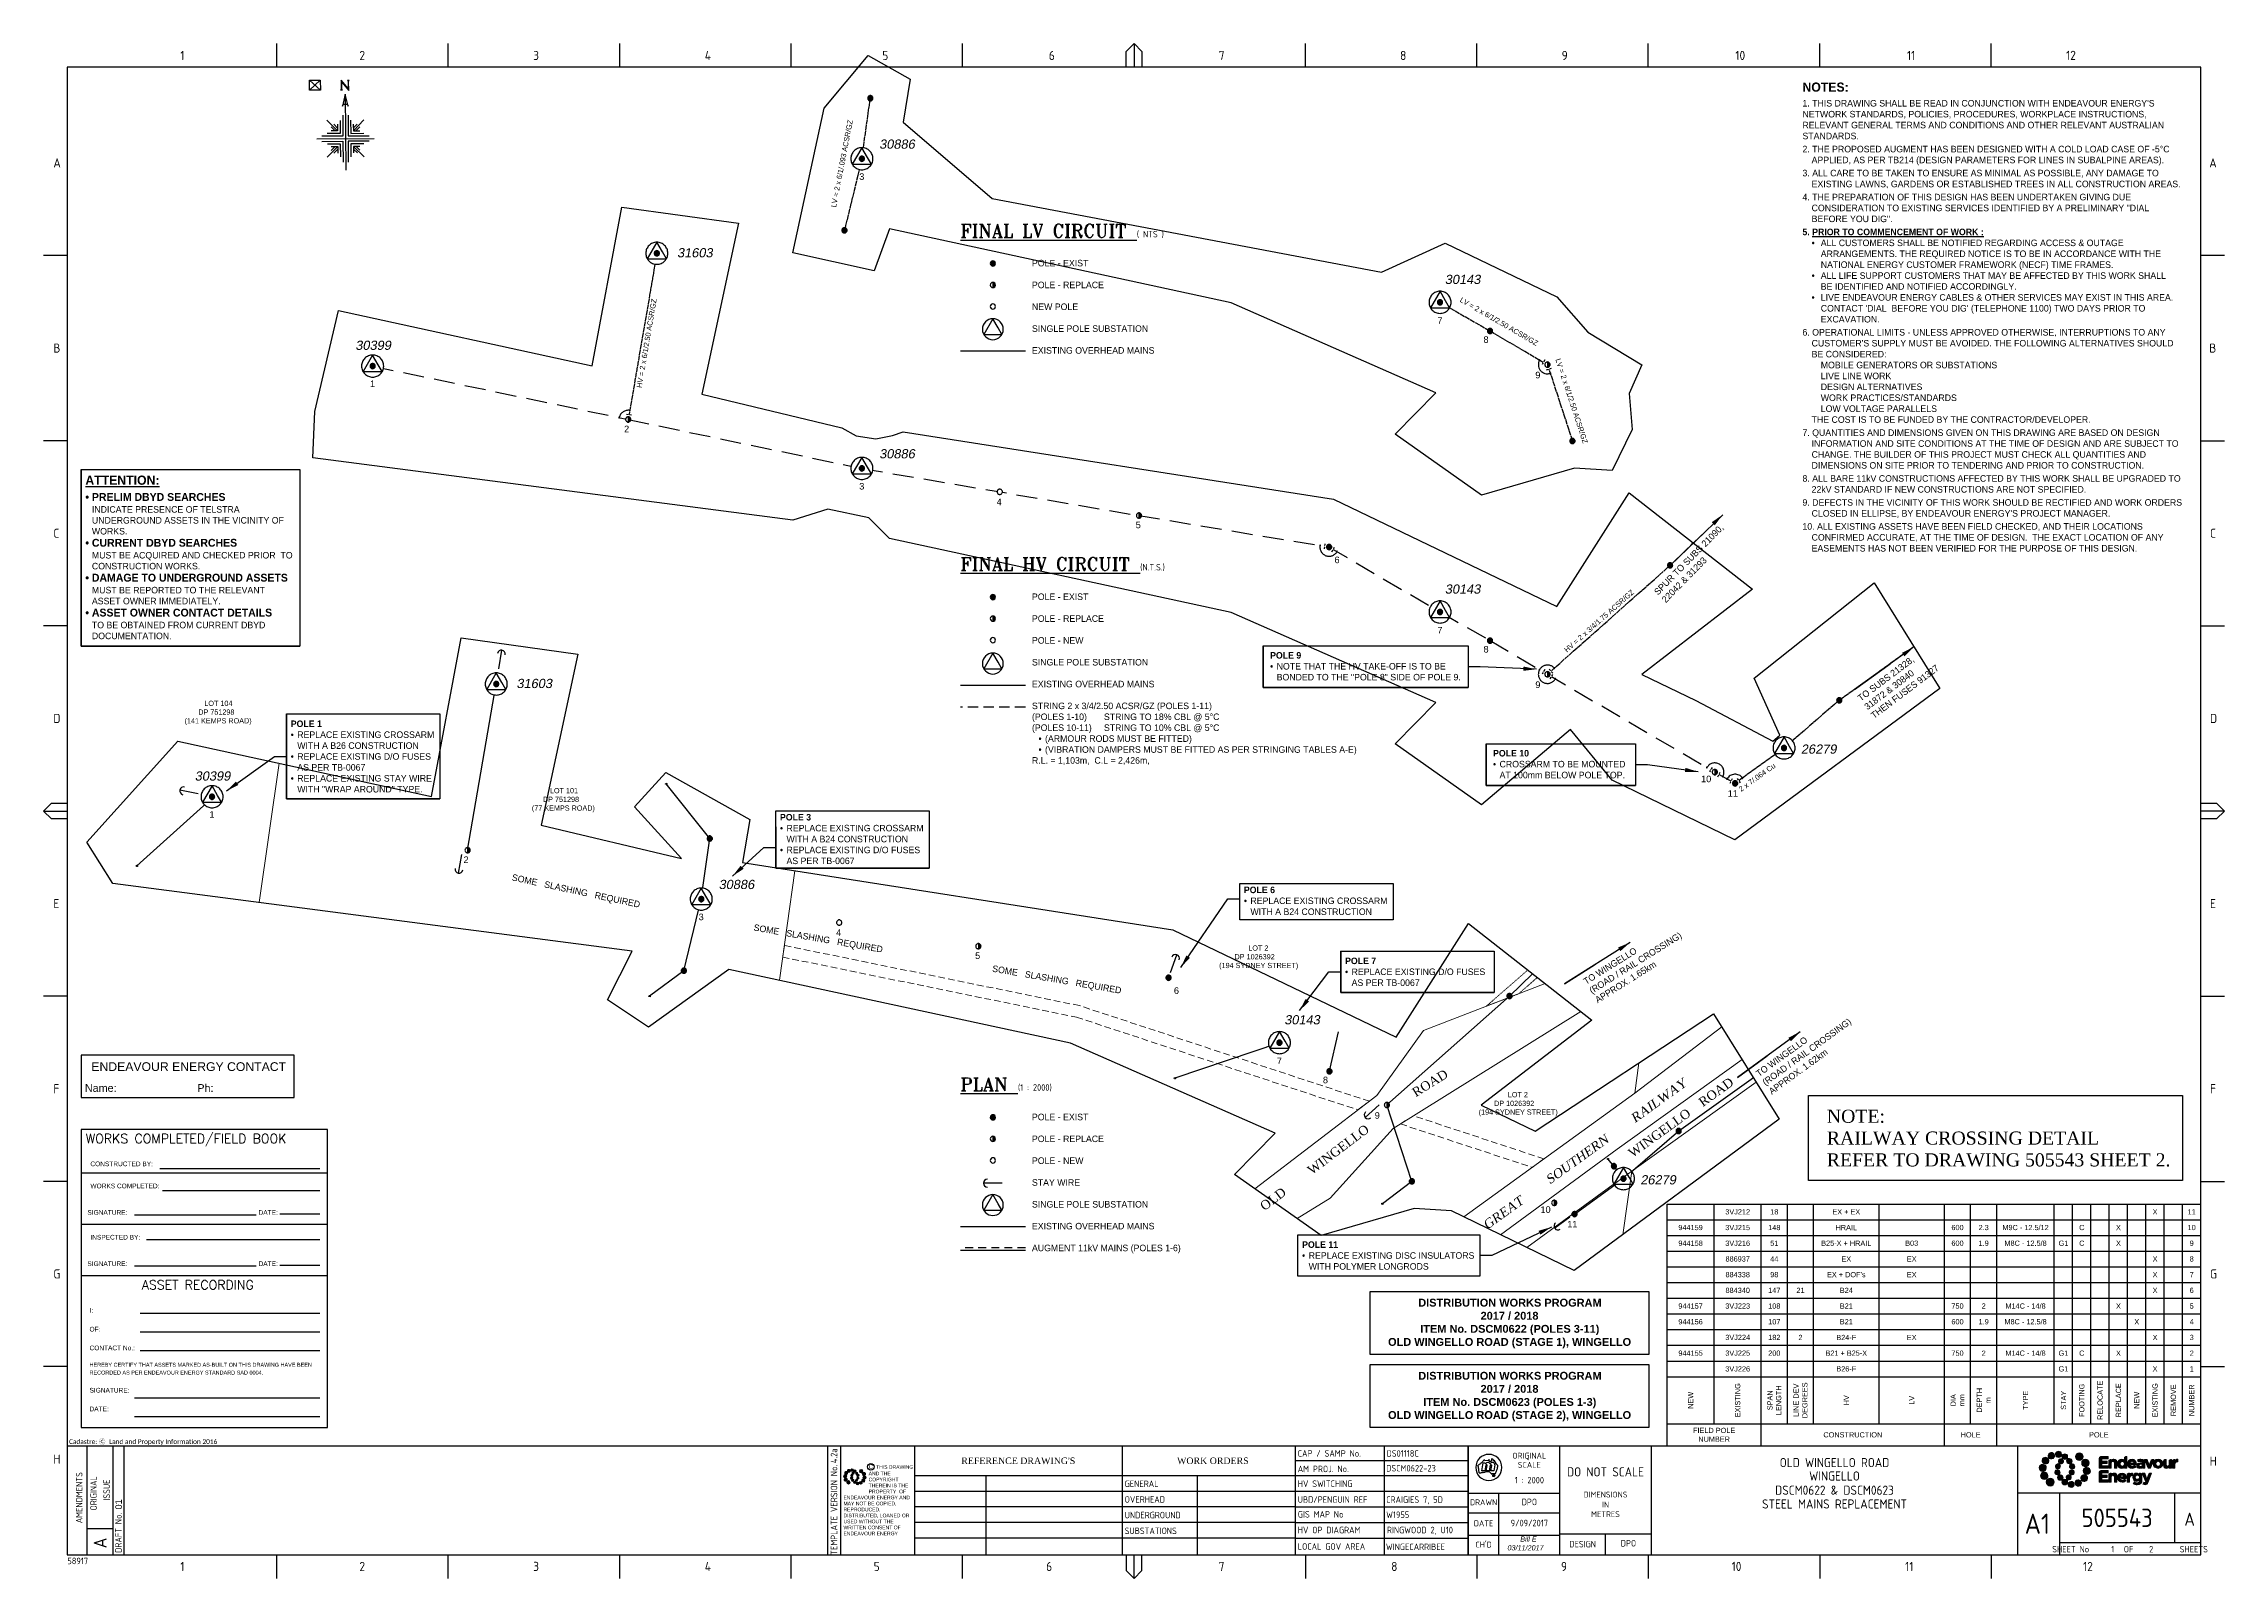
# Paper-space layout 'A1 - Plan' of a CAD drawing. Header units: metres, sheet in millimetres. Extents: x -21 to 813, y -3 to 583.
# The model-space entities are those that its viewports show. They can reach past a viewport. Long polylines and large blocks are cut down to what shows.
import ezdxf
from ezdxf.enums import TextEntityAlignment as Align

# ---------------------------------------------------------------- set-up
doc = ezdxf.new("R2010")
doc.units = ezdxf.units.M
for name, pattern in [('Cable Exist OH', [1, 1, 0]), ('Cable Exist UG', [8.2, 4, -1.2, 1.8, -1.2]), ('Cable New OH', [6, 4, -2]), ('Dash', [5, 3, -2]), ('HIDDEN', [0.375, 0.25, -0.125]), ('HIDDEN2', [0.1875, 0.125, -0.0625])]:
    doc.linetypes.add(name, pattern=pattern)
doc.layers.get('0').update_dxf_attribs({"color": 6})
for name, color, linetype, lineweight in [('Cadastre Land Parcels_SP_EXT', 8, 'Continuous', 5), ('Cadastre Other Property_SP_EXT', 8, 'HIDDEN', 5), ('Cadastre Roads_SP_EXT', 8, 'Continuous', 5)]:
    doc.layers.add(name, color=color, linetype=linetype, lineweight=lineweight)
for name, color, linetype in [('Mains_HV_EXT', 7, 'Continuous'), ('Mains_HV_NEW', 2, 'Continuous'), ('Mains_HV_New_B10', 2, 'Continuous'), ('Mains_HV_NEW_Hardwired', 2, 'Continuous'), ('Mains_LV_EXT', 7, 'Continuous'), ('Mains_LV_NEW', 2, 'Continuous'), ('Mains_LV_NEW_Hardwired', 2, 'Continuous'), ('Notes', 7, 'Continuous'), ('OH_Details_SP_MISC', 7, 'Continuous'), ('Services_SP_EXT', 7, 'Continuous'), ('Sub_SP_TR_HV_LV_EXT', 7, 'Continuous'), ('Sub_SP_TR_HV_LV_MOD', 3, 'Continuous'), ('SupportsOH_SP_TR_HV_LV_SL_EXT', 7, 'Continuous'), ('SupportsOH_SP_TR_HV_LV_SL_MOD', 3, 'Continuous'), ('SupportsOH_SP_TR_HV_LV_SL_NEW', 2, 'Continuous'), ('SupportsUG_SP_EXT', 7, 'Continuous')]:
    doc.layers.add(name, color=color, linetype=linetype)
doc.layers.add('Viewports', color=6, linetype='Continuous', plot=False)
doc.styles.add('ARIAL', font='arial.ttf', dxfattribs={"height": 2})
doc.styles.add('Elec', font='romand__.ttf')
doc.styles.add('iecARIAL', font='arial.ttf', dxfattribs={"height": 2})
doc.styles.add('iecISOCP', font='isocp.shx')
doc.styles.add('iecNAME', font='times.ttf')
doc.styles.add('IECSYMBOL1', font='isocp.shx')
doc.styles.add('iecTimesNewRoman', font='times.ttf')
doc.styles.add('ieISOCP', font='isocp.shx')
doc.styles.add('POLE_LABEL', font='arial.ttf')
doc.styles.add('RoadName', font='arial.ttf', dxfattribs={"height": 2.5})
doc.styles.get("Standard").update_dxf_attribs({"font": 'arial.ttf'})
doc.dimstyles.new('IEC Standard', dxfattribs={"dimtxt": 2.5, "dimasz": 2.5, "dimexe": 1.25, "dimexo": 0.625, "dimtad": 1, "dimtxsty": 'ieISOCP', "dimcen": 2.5, "dimadec": 0, "dimazin": 0, "dimtfac": 1, "dimtmove": 0, "dimatfit": 3, "dimfxl": 1, "dimarcsym": 0})

psp = doc.layouts.new('A1 - Plan')

# ---------------------------------------------------------------- texts
at = {"layer": 'Notes', "linetype": 'Continuous', "style": 'iecNAME'}
for s, rotation, p in [('ROAD', 31.95315, (503.81, 180.79)), ('WINGELLO    ROAD', 35.8595, (586.62, 157.6)), ('OLD         WINGELLO', 37.13763, (445.97, 137.28))]:
    psp.add_text(s, height=3.5, rotation=rotation, dxfattribs=at).set_placement(p)
at = {"layer": 'Notes', "linetype": 'Continuous', "style": 'iecNAME', "oblique": 10}
psp.add_text('GREAT         SOUTHERN         RAILWAY', height=3.5, rotation=35.83136, dxfattribs=at).set_placement((531.11, 130.12))
at = {"layer": 'Notes', "attachment_point": 1}
for s, insert, char_height, width, style in [('{\\fStylus BT|b1|i0|c0|p34;\\C2;NOTES:\\fStylus BT|b0|i0|c0|p34;\\H0.85714x;\\P\\H0.16672x;\\P\\H4.9984x;\\C7;1. \\C256;THIS DRAWING SHALL BE READ IN CONJUNCTION WITH ENDEAVOUR ENERGY\'S NETWORK STANDARDS, POLICIES, PROCEDURES, WORKPLACE INSTRUCTIONS, RELEVANT GENERAL TERMS AND CONDITIONS AND OTHER RELEVANT AUSTRALIAN STANDARDS.\\P\\H0.2x;\\P\\pi-3.5,l3.5,t3.5;\\H5x;\\C7;2. \\C256;THE PROPOSED AUGMENT HAS BEEN DESIGNED WITH A COLD LOAD CASE OF -5°C APPLIED, AS PER TB214 (DESIGN PARAMETERS FOR LINES IN SUBALPINE AREAS).\\P\\pi0,l0,tz;\\H0.2x;\\P\\pi-3.5,l3.5;\\H5x;3. ALL CARE TO BE TAKEN TO ENSURE AS MINIMAL AS POSSIBLE, ANY DAMAGE TO EXISTING LAWNS, GARDENS OR ESTABLISHED TREES IN ALL CONSTRUCTION AREAS.\\H0.2x;\\P\\P\\pt0;\\H5x;4. THE PREPARATION OF THIS DESIGN HAS BEEN UNDERTAKEN GIVING DUE CONSIDERATION TO EXISTING SERVICES IDENTIFIED BY A PRELIMINARY "DIAL BEFORE YOU DIG".\\P\\pi0,l0,tz;\\H0.2x;\\P\\fStylus BT|b1|i0|c0|p34;\\H5x;\\C2;5. \\LPRIOR TO COMMENCEMENT OF WORK :\\fStylus BT|b0|i0|c0|p34;\\l\\C256;\\P\\pi-3.5,l7,t7,10.5;\\fSymbol|b0|i0|c2|p18;·^I\\fStylus BT|b0|i0|c0|p34;ALL CUSTOMERS SHALL BE NOTIFIED REGARDING ACCESS & OUTAGE \\P\\pi0,t10.5;ARRANGEMENTS. THE REQUIRED NOTICE IS TO BE IN ACCORDANCE WITH THE \\PNATIONAL ENERGY CUSTOMER FRAMEWORK (NECF) TIME FRAMES.  \\P\\pi-3.5,t7,10.5;\\fSymbol|b0|i0|c2|p18;·^I\\fStylus BT|b0|i0|c0|p34;ALL LIFE SUPPORT CUSTOMERS THAT MAY BE AFFECTED BY THIS WORK SHALL \\P\\pi0,t10.5;BE IDENTIFIED AND NOTIFIED ACCORDINGLY.                                                                                                                               \\P\\pi-3.5,t7,10.5;\\fSymbol|b0|i0|c2|p18;·^I\\fStylus BT|b0|i0|c0|p34;LIVE ENDEAVOUR ENERGY CABLES & OTHER SERVICES MAY EXIST IN THIS AREA. \\P\\pi0,t10.5;CONTACT \'DIAL  BEFORE YOU DIG\' (TELEPHONE 1100) TWO DAYS PRIOR TO \\PEXCAVATION.\\P\\pi-3.5,l3.5,t7,10.5;\\H0.2x;\\P\\pi0,l0,tz;\\H5x;6. OPERATIONAL LIMITS - UNLESS APPROVED OTHERWISE, INTERRUPTIONS TO ANY\\P\\pi3.5;CUSTOMER\'S SUPPLY MUST BE AVOIDED. THE FOLLOWING ALTERNATIVES SHOULD\\PBE CONSIDERED:\\P\\pi0,l7;MOBILE GENERATORS OR SUBSTATIONS\\P\\pi7,l0;LIVE LINE WORK\\PDESIGN ALTERNATIVES\\PWORK PRACTICES/STANDARDS\\PLOW VOLTAGE PARALLELS\\P\\pi3.5;THE COST IS TO BE FUNDED BY THE CONTRACTOR/DEVELOPER.\\P\\H0.2x;\\P\\pi-3.5,l3.5,t3.5;\\H5x;7. QUANTITIES AND DIMENSIONS GIVEN ON THIS DRAWING ARE BASED ON DESIGN INFORMATION AND SITE CONDITIONS AT THE TIME OF DESIGN AND ARE SUBJECT TO CHANGE. THE BUILDER OF THIS PROJECT MUST CHECK ALL QUANTITIES AND DIMENSIONS ON SITE PRIOR TO TENDERING AND PRIOR TO CONSTRUCTION.\\P\\H0.2x;\\P\\ptz;\\H5x;8. ALL BARE 11kV CONSTRUCTIONS AFFECTED BY THIS WORK SHALL BE UPGRADED TO 22kV STANDARD IF NEW CONSTRUCTIONS ARE NOT SPECIFIED.\\P\\H0.2x;\\P\\H5x;9. DEFECTS IN THE VICINITY OF THIS WORK SHOULD BE RECTIFIED AND WORK ORDERS CLOSED IN ELLIPSE, BY ENDEAVOUR ENERGY\'S PROJECT MANAGER.\\P\\H0.2x;\\P\\H5x;10. ALL EXISTING ASSETS HAVE BEEN FIELD CHECKED, AND THEIR LOCATIONS CONFIRMED ACCURATE, AT THE TIME OF DESIGN.  THE EXACT LOCATION OF ANY EASEMENTS HAS NOT BEEN VERIFIED FOR THE PURPOSE OF THIS DESIGN.}', (651.57, 568.53), 3.5, 146.1989, 'ieISOCP'), ('{\\fStylus BT|b0|i0|c0|p34;POLE - EXIST\\P\\PPOLE - REPLACE\\P\\PNEW POLE\\P\\PSINGLE POLE SUBSTATION\\P\\PEXISTING OVERHEAD MAINS}', (357.13, 500.78), 2.5011, 141.7861, 'IECSYMBOL1'), ('{\\Fromant|c0;\\L\\C2;FINAL HV CIRCUIT\\Fisocp|c0;\\H0.7001x;\\l  \\H0.7144x;\\C7;(N.T.S.)\\P\\P                         }', (329.78, 387.08), 5, 91.5, 'IECSYMBOL1'), ('{\\fStylus BT|b0|i0|c0|p34;POLE - EXIST\\P\\PPOLE - REPLACE\\P\\PPOLE - NEW\\P\\PSINGLE POLE SUBSTATION\\P\\PEXISTING OVERHEAD MAINS\\P\\P\\A1;STRING 2 x 3/4/2.50 ACSR/GZ (POLES 1-11)\\P\\pt27.512;(POLES 1-10) ^ISTRING TO 18% CBL @ 5°C\\P\\H0.99996x;(POLES 10-11) ^ISTRING TO 10% CBL @ 5°C\\P\\pi-2.5011,l5.0022,t5.0022,80.036;\\fSymbol|b0|i0|c2|p18;\\C2;·^I\\fStylus BT|b0|i0|c0|p34;(ARMOUR RODS MUST BE FITTED)\\C256;\\P\\fSymbol|b0|i0|c2|p18;\\C2;·^I\\fStylus BT|b0|i0|c0|p34;(VIBRATION DAMPERS MUST BE FITTED AS PER STRINGING TABLES A-E)\\H0.1999x;\\C256;\\P\\pi0,l0,t80.036;\\H5.0022x;R.L. = 1,103m,  C.L = 2,426m,  }', (357.13, 373.3), 2.50111, 131.2802, 'IECSYMBOL1'), ('NOTE:\\PRAILWAY CROSSING DETAIL\\PREFER TO DRAWING 505543 SHEET 2.', (660.88, 176.05), 5, 204.3223, 'iecNAME'), ('\\pi17.637;{\\fArial|b1|i0|c0|p34;DISTRIBUTION WORKS PROGRAM\\P\\pi41.454;2017 / 2018\\P\\pi18.395;ITEM No. DSCM0622 (POLES 3-11)\\P\\pi6.1043;OLD WINGELLO ROAD (STAGE 1), WINGELLO}', (487.11, 103.82), 3, 104.7544, 'RoadName'), ('\\pi17.637;{\\fArial|b1|i0|c0|p34;DISTRIBUTION WORKS PROGRAM\\P\\pi41.454;2017 / 2018\\P\\pi19.56;ITEM No. DSCM0623 (POLES 1-3)\\P\\pi6.1043;OLD WINGELLO ROAD (STAGE 2), WINGELLO}', (487.11, 75.89), 3, 104.7544, 'RoadName')]:
    psp.add_mtext(s, dxfattribs=dict(at, insert=insert, char_height=char_height, width=width, style=style))
for s, insert, char_height, width, rotation, style in [('\\A1;{\\fStylus BT|b0|i0|c0|p34;\\C7;LV = 2 x 6/1/.093 ACSR/GZ}', (280.29, 521.05), 2, 45.6631, 79.01838, 'iecARIAL'), ('\\A1;{\\fStylus BT|b0|i0|c0|p34;\\C7;HV = 2 x 6/1/2.50 ACSR/GZ}', (206.01, 452.07), 2, 45.6631, 80.38806, 'iecARIAL'), ('\\A1;{\\fStylus BT|b0|i0|c0|p34;\\C7;LV = 2 x 6/1/2.50 ACSR/GZ}', (521.42, 486.63), 2, 45.6631, 329.83451, 'iecARIAL'), ('\\A1;{\\fStylus BT|b0|i0|c0|p34;\\C7;LV = 2 x 6/1/2.50 ACSR/GZ}', (559.05, 463.31), 2, 45.6631, 288.11824, 'iecARIAL'), ('{\\fStylus BT|b0|i0|c0|p34;SPUR TO SUBS 21090, 22042 & 31293}', (594.59, 374.23), 2.5011, 40.8965, 45.48991, 'IECSYMBOL1'), ('\\A1;{\\fStylus BT|b0|i0|c0|p34;\\C7;HV = 2 x 3/4/1.75 ACSR/GZ}', (560.26, 352.14), 2, 45.6631, 41.45494, 'iecARIAL'), ('{\\fStylus BT|b0|i0|c0|p34;TO SUBS 21328, \\P31872 & 30840\\PTHEN FUSES 91327}', (672.38, 333.96), 2.5011, 37.1901, 37.12432, 'IECSYMBOL1'), ('{\\fStylus BT|b0|i0|c0|p34;SOME   SLASHING   REQUIRED}', (158.75, 266.14), 2.5011, 60.0522, 347.85984, 'IECSYMBOL1'), ('{\\fStylus BT|b0|i0|c0|p34;SOME   SLASHING   REQUIRED}', (251.06, 246.98), 2.5011, 60.0522, 350.23957, 'IECSYMBOL1'), ('{\\fStylus BT|b0|i0|c0|p34;TO WINGELLO \\P(ROAD / RAIL CROSSING)\\PAPPROX. 1.65km}', (567.56, 225.88), 2.5011, 48.1105, 32.10032, 'IECSYMBOL1'), ('{\\fStylus BT|b0|i0|c0|p34;SOME   SLASHING   REQUIRED}', (342.23, 231.29), 2.5011, 60.0522, 350.23957, 'IECSYMBOL1'), ('{\\fStylus BT|b0|i0|c0|p34;TO WINGELLO \\P(ROAD / RAIL CROSSING)\\PAPPROX. 1.62km}', (633.5, 190.53), 2.5011, 48.1105, 35.96476, 'IECSYMBOL1')]:
    psp.add_mtext(s, dxfattribs=dict(at, insert=insert, char_height=char_height, width=width, rotation=rotation, style=style))
at = {"layer": 'Notes', "color": 0, "linetype": 'ByBlock', "attachment_point": 1, "style": 'IECSYMBOL1'}
for s, insert, char_height, width in [('{\\Fromant|c0;\\L\\C2;FINAL LV CIRCUIT\\Fisocp|c0;\\H0.7001x;\\l  \\H0.7144x;\\C7;( NTS )\\P\\P                         }', (329.78, 514.35), 5, 107.1785), ('{\\Fromant|c0;\\L\\C2;PLAN\\Fisocp|c0;\\H0.7001x;\\l  \\H0.7144x;\\C7;(1 : 2000)\\P\\P                         }', (329.78, 188.29), 5, 48.2436), ('{\\fStylus BT|b0|i0|c0|p34;POLE - EXIST\\P\\PPOLE - REPLACE\\P\\PPOLE - NEW\\P\\PSTAY WIRE\\P\\PSINGLE POLE SUBSTATION\\P\\PEXISTING OVERHEAD MAINS\\P\\P\\A1;\\C256;AUGMENT 11kV MAINS (POLES 1-6)}', (357.13, 174.51), 2.5011, 141.7861)]:
    psp.add_mtext(s, dxfattribs=dict(at, insert=insert, char_height=char_height, width=width))
at = {"layer": 'Notes', "char_height": 2.5, "attachment_point": 1}
for s, insert, width in [('{\\fStylus BT|b1|i0|c0|p34;\\H1.4x;\\L\\C1;ATTENTION:\\H0.7143x;\\l\\C2;\\P\\H0.2x;\\P\\pi-2.5,l2.5,t2.5,7.5;\\fSymbol|b1|i0|c2|p18;\\H6x;·^I\\fStylus BT|b1|i0|c0|p34;PRELIM DBYD SEARCHES\\fStylus BT|b0|i0|c0|p34;\\H0.8333x; \\P\\pi0,tz;INDICATE PRESENCE OF TELSTRA UNDERGROUND ASSETS IN THE VICINITY OF WORKS.\\P\\pi-2.5,t2.5,7.5;\\fSymbol|b1|i0|c2|p18;\\H1.2x;·^I\\fStylus BT|b1|i0|c0|p34;CURRENT DBYD SEARCHES\\fStylus BT|b0|i0|c0|p34;\\H0.8333x; \\P\\pi0,t0,2.5,10;MUST BE ACQUIRED AND CHECKED PRIOR  TO CONSTRUCTION WORKS.\\P\\pi-2.5,t2.5,7.5;\\fSymbol|b1|i0|c2|p18;\\H1.2x;·^I\\fStylus BT|b1|i0|c0|p34;DAMAGE TO UNDERGROUND ASSETS\\fStylus BT|b0|i0|c0|p34;\\H0.8333x; \\P\\pi0,t7.5;MUST BE REPORTED TO THE RELEVANT \\PASSET OWNER IMMEDIATELY.\\P\\pi-2.5,t2.5,7.5;\\fSymbol|b1|i0|c2|p18;\\H1.2x;·^I\\fStylus BT|b1|i0|c0|p34;ASSET OWNER CONTACT DETAILS\\fStylus BT|b0|i0|c0|p34;\\H0.8332x;\\P\\pi0,tz;TO BE OBTAINED FROM CURRENT DBYD DOCUMENTATION.}', (-4.6, 418.34), 79.2846), ('\\pt7.5;{\\fStylus BT|b1|i0|c0|p34;\\C2;POLE 9\\fStylus BT|b0|i0|c0|p34;\\P\\pi-2.5,l2.5,t2.5,7.5;\\fSymbol|b0|i0|c2|p18;·^I\\fStylus BT|b0|i0|c0|p34;NOTE THAT THE HV TAKE-OFF IS TO BE \\P\\pi0,t7.5;BONDED TO THE "POLE 8" SIDE OF POLE 9.}', (448.14, 350.91), 75.921), ('\\pt7.5;{\\fStylus BT|b1|i0|c0|p34;\\C2;POLE 1\\fStylus BT|b0|i0|c0|p34;\\P\\pi-2.5,l2.5,t2.5,7.5;\\fSymbol|b0|i0|c2|p18;·^I\\fStylus BT|b0|i0|c0|p34;REPLACE EXISTING CROSSARM \\P\\pi0,t7.5;WITH A B26 CONSTRUCTION\\P\\pi-2.5,t2.5,7.5;\\fSymbol|b0|i0|c2|p18;·^I\\fStylus BT|b0|i0|c0|p34;REPLACE EXISTING D/O FUSES \\P\\pi0,t7.5;AS PER TB-0067\\P\\pi-2.5,t2.5,7.5;\\fSymbol|b0|i0|c2|p18;·^I\\fStylus BT|b0|i0|c0|p34;REPLACE EXISTING STAY WIRE \\P\\pi0,t7.5;WITH "WRAP AROUND" TYPE.}', (73.88, 324.77), 56.7808), ('\\pt7.5;{\\fStylus BT|b1|i0|c0|p34;\\C2;POLE 10\\fStylus BT|b0|i0|c0|p34;\\P\\pi-2.5,l2.5,t2.5,7.5;\\fSymbol|b0|i0|c2|p18;·^I\\fStylus BT|b0|i0|c0|p34;CROSSARM TO BE MOUNTED \\P\\pi0,t7.5;AT 100mm BELOW POLE TOP.}', (533.32, 313.51), 53.8018), ('\\pt7.5;{\\fStylus BT|b1|i0|c0|p34;\\C2;POLE 3\\fStylus BT|b0|i0|c0|p34;\\P\\pi-2.5,l2.5,t2.5,7.5;\\fSymbol|b0|i0|c2|p18;·^I\\fStylus BT|b0|i0|c0|p34;REPLACE EXISTING CROSSARM \\P\\pi0,t7.5;WITH A B24 CONSTRUCTION\\P\\pi-2.5,t2.5,7.5;\\fSymbol|b0|i0|c2|p18;·^I\\fStylus BT|b0|i0|c0|p34;REPLACE EXISTING D/O FUSES \\P\\pi0,t7.5;AS PER TB-0067}', (260.83, 289.06), 56.7808), ('\\pt7.5;{\\fStylus BT|b1|i0|c0|p34;\\C2;POLE 6\\fStylus BT|b0|i0|c0|p34;\\P\\pi-2.5,l2.5,t2.5,7.5;\\fSymbol|b0|i0|c2|p18;·^I\\fStylus BT|b0|i0|c0|p34;REPLACE EXISTING CROSSARM \\P\\pi0,t7.5;WITH A B24 CONSTRUCTION}', (438.12, 261.29), 56.7808), ('\\pt7.5;{\\fStylus BT|b1|i0|c0|p34;\\C2;POLE 7\\fStylus BT|b0|i0|c0|p34;\\P\\pi-2.5,l2.5,t2.5,7.5;\\fSymbol|b0|i0|c2|p18;·^I\\fStylus BT|b0|i0|c0|p34;REPLACE EXISTING D/O FUSES \\P\\pi0,t7.5;AS PER TB-0067}', (476.78, 234.17), 56.7808), ('\\pt7.5;{\\fStylus BT|b1|i0|c0|p34;\\C2;POLE 11\\fStylus BT|b0|i0|c0|p34;\\P\\pi-2.5,l2.5,t2.5,7.5;\\fSymbol|b0|i0|c2|p18;·^I\\fStylus BT|b0|i0|c0|p34;REPLACE EXISTING DISC INSULATORS \\P\\pi0,t7.5;WITH POLYMER LONGRODS}', (460.37, 125.76), 66.7302)]:
    psp.add_mtext(s, dxfattribs=dict(at, insert=insert, width=width))
at = {"layer": 'Notes', "color": 0, "linetype": 'ByBlock', "char_height": 2, "attachment_point": 1, "style": 'IECSYMBOL1'}
for s, insert in [('\\pi-5.7906;{\\fStylus BT|b0|i0|c0|p34;\\C252;LOT 104\\P\\pi-8.1061;DP 751298\\P\\pi-13.339;(141 KEMPS ROAD)}', (46.66, 332.32)), ('\\pi-5.4246;{\\fStylus BT|b0|i0|c0|p34;\\C252;LOT 101\\P\\pi-8.1061;DP 751298\\P\\pi-12.346;(77 KEMPS ROAD)}', (178.36, 298.97)), ('\\pi-3.7723;{\\fStylus BT|b0|i0|c0|p34;\\C252;LOT 2\\P\\pi-9.0403;DP 1026392\\P\\pi-14.919;(194 SYDNEY STREET)}', (443.58, 238.82)), ('\\pi-3.7723;{\\fStylus BT|b0|i0|c0|p34;\\C252;LOT 2\\P\\pi-9.0403;DP 1026392\\P\\pi-14.919;(194 SYDNEY STREET)}', (542.75, 182.81))]:
    psp.add_mtext(s, dxfattribs=dict(at, insert=insert))
at = {"layer": 'Notes', "lineweight": -3, "insert": (626.99, 299.07), "char_height": 2, "width": 21.6095, "attachment_point": 1, "rotation": 35.69531, "style": 'iecARIAL'}
psp.add_mtext('\\A1;{\\fStylus BT|b0|i0|c0|p34;\\C7;2 x 7/.064 Cu}', dxfattribs=at)
at = {"layer": 'Notes', "insert": (536.02, 12.99), "char_height": 2, "attachment_point": 1}
psp.add_mtext_dynamic_manual_height_columns('\\A1;\\pi7.6993;{\\fEucrosiaUPC|b0|i1|c0|p18;Bill E\\P\\pi2.8211;03/11/2017}', width=22.6306, gutter_width=4, heights=[0], dxfattribs=at)

msp = doc.modelspace()

# ---------------------------------------------------------------- texts
at = {"layer": 'Cadastre Land Parcels_SP_EXT'}
for s, p in [('180', (238603.5, 6156485.2)), ('527', (237913.1, 6156199.1))]:
    msp.add_text(s, height=1.8, dxfattribs=at).set_placement(p)

# ---------------------------------------------------------------- blocks, each defined once
blk = doc.blocks.new('A$C30A46249')
at = {"color": 7, "lineweight": -3, "insert": (6.92, 4.97), "char_height": 1.79, "attachment_point": 7, "line_spacing_factor": 1.2}
blk.add_mtext('{\\fCalibri|b0|i0|c0|p34;\\C256;Cadastre: \\fMS Gothic|b0|i0|c128|p49;\\C250;\\c2236962;Ⓒ\\fMS Gothic|b0|i0|c0|p49; \\fCalibri|b0|i0|c0|p34;\\C256;Land and Property Information 2016}', dxfattribs=at)
blk = doc.blocks.new('EE_LOGO_SMALL')
at = {"layer": 'Notes'}
h = blk.add_hatch(color=256, dxfattribs=at)
edge = h.paths.add_edge_path()
edge.add_spline(control_points=[(-8.4, 2), (-9.2, 2), (-9.8, 1.4), (-9.8, 0.7), (-9.9, -0.1), (-9.3, -0.7), (-8.6, -0.8), (-7.8, -0.8), (-7.2, -0.2), (-7.1, 0.5), (-7.1, 1.3), (-7.7, 1.9), (-8.4, 2)], knot_values=[0, 0, 0, 0, 1, 1, 1, 2, 2, 2, 3, 3, 3, 4, 4, 4, 4], degree=3, periodic=0)
h = blk.add_hatch(color=256, dxfattribs=at)
edge = h.paths.add_edge_path()
edge.add_spline(control_points=[(-6.8, 4.5), (-7.4, 4.8), (-8.2, 4.6), (-8.6, 4), (-8.9, 3.4), (-8.7, 2.6), (-8.1, 2.2), (-7.5, 1.9), (-6.7, 2.1), (-6.3, 2.7), (-6, 3.3), (-6.2, 4.1), (-6.8, 4.5)], knot_values=[0, 0, 0, 0, 1, 1, 1, 2, 2, 2, 3, 3, 3, 4, 4, 4, 4], degree=3, periodic=0)
h = blk.add_hatch(color=256, dxfattribs=at)
edge = h.paths.add_edge_path()
edge.add_spline(control_points=[(-4.2, 5.9), (-4.6, 6.5), (-5.3, 6.6), (-5.9, 6.3), (-6.4, 5.9), (-6.6, 5.1), (-6.2, 4.6), (-5.9, 4), (-5.1, 3.8), (-4.6, 4.2), (-4, 4.6), (-3.8, 5.3), (-4.2, 5.9)], knot_values=[0, 0, 0, 0, 1, 1, 1, 2, 2, 2, 3, 3, 3, 4, 4, 4, 4], degree=3, periodic=0)
h = blk.add_hatch(color=256, dxfattribs=at)
edge = h.paths.add_edge_path()
edge.add_spline(control_points=[(-1.3, 5.9), (-1.4, 6.5), (-2, 7), (-2.6, 6.9), (-3.3, 6.9), (-3.7, 6.3), (-3.7, 5.6), (-3.6, 5), (-3, 4.5), (-2.4, 4.6), (-1.7, 4.7), (-1.3, 5.2), (-1.3, 5.9)], knot_values=[0, 0, 0, 0, 1, 1, 1, 2, 2, 2, 3, 3, 3, 4, 4, 4, 4], degree=3, periodic=0)
h = blk.add_hatch(color=256, dxfattribs=at)
edge = h.paths.add_edge_path()
edge.add_spline(control_points=[(-2.5, 2.1), (-3, 2.2), (-3.5, 1.9), (-3.6, 1.3), (-3.7, 0.8), (-3.4, 0.3), (-2.9, 0.2), (-2.4, 0.1), (-1.9, 0.4), (-1.8, 0.9), (-1.7, 1.5), (-2, 2), (-2.5, 2.1)], knot_values=[0, 0, 0, 0, 1, 1, 1, 2, 2, 2, 3, 3, 3, 4, 4, 4, 4], degree=3, periodic=0)
h = blk.add_hatch(color=256, dxfattribs=at)
edge = h.paths.add_edge_path()
edge.add_spline(control_points=[(1, 4.9), (1, 4.3), (0.5, 3.8), (-0.1, 3.8), (-0.7, 3.8), (-1.2, 4.3), (-1.2, 4.9), (-1.2, 5.5), (-0.7, 6), (-0.1, 6), (0.5, 6), (1, 5.5), (1, 4.9)], knot_values=[0, 0, 0, 0, 1, 1, 1, 2, 2, 2, 3, 3, 3, 4, 4, 4, 4], degree=3, periodic=0)
edge = h.paths.add_edge_path()
edge.add_spline(control_points=[(-1.4, 4), (-1.9, 4.1), (-2.4, 3.8), (-2.5, 3.3), (-2.6, 2.7), (-2.3, 2.2), (-1.8, 2.1), (-1.3, 2), (-0.7, 2.3), (-0.6, 2.9), (-0.5, 3.4), (-0.9, 3.9), (-1.4, 4)], knot_values=[0, 0, 0, 0, 1, 1, 1, 2, 2, 2, 3, 3, 3, 4, 4, 4, 4], degree=3, periodic=0)
h = blk.add_hatch(color=256, dxfattribs=at)
edge = h.paths.add_edge_path()
edge.add_spline(control_points=[(2.3, 2.4), (2.8, 2.8), (2.8, 3.4), (2.4, 3.9), (2, 4.3), (1.4, 4.3), (0.9, 3.9), (0.5, 3.6), (0.5, 2.9), (0.9, 2.5), (1.2, 2), (1.9, 2), (2.3, 2.4)], knot_values=[0, 0, 0, 0, 1, 1, 1, 2, 2, 2, 3, 3, 3, 4, 4, 4, 4], degree=3, periodic=0)
edge = h.paths.add_edge_path()
edge.add_spline(control_points=[(1, 4.9), (1, 4.3), (0.5, 3.8), (-0.1, 3.8), (-0.7, 3.8), (-1.2, 4.3), (-1.2, 4.9), (-1.2, 5.5), (-0.7, 6), (-0.1, 6), (0.5, 6), (1, 5.5), (1, 4.9)], knot_values=[0, 0, 0, 0, 1, 1, 1, 2, 2, 2, 3, 3, 3, 4, 4, 4, 4], degree=3, periodic=0)
h = blk.add_hatch(color=256, dxfattribs=at)
edge = h.paths.add_edge_path()
edge.add_spline(control_points=[(1, 4.9), (1, 4.3), (0.5, 3.8), (-0.1, 3.8), (-0.7, 3.8), (-1.2, 4.3), (-1.2, 4.9), (-1.2, 5.5), (-0.7, 6), (-0.1, 6), (0.5, 6), (1, 5.5), (1, 4.9)], knot_values=[0, 0, 0, 0, 1, 1, 1, 2, 2, 2, 3, 3, 3, 4, 4, 4, 4], degree=3, periodic=0)
edge = h.paths.add_edge_path(flags=16)
edge.add_spline(control_points=[(1, 4.9), (1, 4.3), (0.5, 3.8), (-0.1, 3.8), (-0.7, 3.8), (-1.2, 4.3), (-1.2, 4.9), (-1.2, 5.5), (-0.7, 6), (-0.1, 6), (0.5, 6), (1, 5.5), (1, 4.9)], knot_values=[0, 0, 0, 0, 1, 1, 1, 2, 2, 2, 3, 3, 3, 4, 4, 4, 4], degree=3, periodic=0)
h = blk.add_hatch(color=256, dxfattribs=at)
edge = h.paths.add_edge_path()
edge.add_spline(control_points=[(3, 0.2), (3.5, 0.3), (3.8, 0.9), (3.7, 1.4), (3.6, 1.9), (3, 2.3), (2.5, 2.1), (1.9, 2), (1.6, 1.4), (1.8, 0.9), (1.9, 0.4), (2.5, 0.1), (3, 0.2)], knot_values=[0, 0, 0, 0, 1, 1, 1, 2, 2, 2, 3, 3, 3, 4, 4, 4, 4], degree=3, periodic=0)
h = blk.add_hatch(color=256, dxfattribs=at)
edge = h.paths.add_edge_path()
edge.add_spline(control_points=[(7, 4.9), (7, 4), (6.3, 3.4), (5.5, 3.4), (4.6, 3.4), (4, 4), (4, 4.9), (4, 5.7), (4.6, 6.4), (5.5, 6.4), (6.3, 6.4), (7, 5.7), (7, 4.9)], knot_values=[0, 0, 0, 0, 1, 1, 1, 2, 2, 2, 3, 3, 3, 4, 4, 4, 4], degree=3, periodic=0)
h = blk.add_hatch(color=256, dxfattribs=at)
edge = h.paths.add_edge_path()
edge.add_spline(control_points=[(8.4, 1.1), (9.1, 1.5), (9.4, 2.3), (9.1, 3), (8.8, 3.7), (7.9, 4.1), (7.2, 3.8), (6.5, 3.4), (6.2, 2.6), (6.5, 1.9), (6.8, 1.2), (7.7, 0.8), (8.4, 1.1)], knot_values=[0, 0, 0, 0, 1, 1, 1, 2, 2, 2, 3, 3, 3, 4, 4, 4, 4], degree=3, periodic=0)
h = blk.add_hatch(color=256, dxfattribs=at)
edge = h.paths.add_edge_path()
edge.add_spline(control_points=[(8.3, -1.9), (9, -1.9), (9.7, -1.4), (9.7, -0.6), (9.7, 0.1), (9.2, 0.8), (8.4, 0.8), (7.7, 0.8), (7, 0.3), (7, -0.5), (6.9, -1.2), (7.5, -1.9), (8.3, -1.9)], knot_values=[0, 0, 0, 0, 1, 1, 1, 2, 2, 2, 3, 3, 3, 4, 4, 4, 4], degree=3, periodic=0)
h = blk.add_hatch(color=256, dxfattribs=at)
edge = h.paths.add_edge_path()
edge.add_spline(control_points=[(-8.5, -1.1), (-9.2, -1.4), (-9.6, -2.3), (-9.3, -3), (-8.9, -3.7), (-8.1, -4), (-7.4, -3.7), (-6.7, -3.4), (-6.3, -2.5), (-6.6, -1.8), (-7, -1.1), (-7.8, -0.8), (-8.5, -1.1)], knot_values=[0, 0, 0, 0, 1, 1, 1, 2, 2, 2, 3, 3, 3, 4, 4, 4, 4], degree=3, periodic=0)
h = blk.add_hatch(color=256, dxfattribs=at)
edge = h.paths.add_edge_path()
edge.add_spline(control_points=[(-7.1, -4.8), (-7.1, -4), (-6.5, -3.3), (-5.6, -3.3), (-4.8, -3.3), (-4.1, -4), (-4.1, -4.8), (-4.1, -5.7), (-4.8, -6.3), (-5.6, -6.3), (-6.5, -6.3), (-7.1, -5.7), (-7.1, -4.8)], knot_values=[0, 0, 0, 0, 1, 1, 1, 2, 2, 2, 3, 3, 3, 4, 4, 4, 4], degree=3, periodic=0)
h = blk.add_hatch(color=256, dxfattribs=at)
edge = h.paths.add_edge_path()
edge.add_spline(control_points=[(-3.1, -0.2), (-3.7, -0.3), (-4, -0.8), (-3.8, -1.4), (-3.7, -1.9), (-3.2, -2.2), (-2.6, -2.1), (-2.1, -1.9), (-1.8, -1.4), (-1.9, -0.9), (-2.1, -0.3), (-2.6, 0), (-3.1, -0.2)], knot_values=[0, 0, 0, 0, 1, 1, 1, 2, 2, 2, 3, 3, 3, 4, 4, 4, 4], degree=3, periodic=0)
h = blk.add_hatch(color=256, dxfattribs=at)
edge = h.paths.add_edge_path()
edge.add_spline(control_points=[(-2.5, -2.3), (-2.9, -2.7), (-3, -3.4), (-2.6, -3.8), (-2.2, -4.2), (-1.5, -4.3), (-1.1, -3.9), (-0.7, -3.5), (-0.6, -2.8), (-1, -2.4), (-1.4, -2), (-2, -1.9), (-2.5, -2.3)], knot_values=[0, 0, 0, 0, 1, 1, 1, 2, 2, 2, 3, 3, 3, 4, 4, 4, 4], degree=3, periodic=0)
h = blk.add_hatch(color=256, dxfattribs=at)
edge = h.paths.add_edge_path()
edge.add_spline(control_points=[(-1.2, -4.8), (-1.2, -4.2), (-0.7, -3.7), (-0.1, -3.7), (0.5, -3.7), (1, -4.2), (1, -4.8), (1, -5.4), (0.5, -5.9), (-0.1, -5.9), (-0.7, -5.9), (-1.2, -5.4), (-1.2, -4.8)], knot_values=[0, 0, 0, 0, 1, 1, 1, 2, 2, 2, 3, 3, 3, 4, 4, 4, 4], degree=3, periodic=0)
h = blk.add_hatch(color=256, dxfattribs=at)
edge = h.paths.add_edge_path()
edge.add_spline(control_points=[(1.2, -3.9), (1.7, -4.1), (2.2, -3.7), (2.3, -3.2), (2.5, -2.7), (2.1, -2.2), (1.6, -2.1), (1.1, -2), (0.6, -2.3), (0.5, -2.8), (0.4, -3.3), (0.7, -3.8), (1.2, -3.9)], knot_values=[0, 0, 0, 0, 1, 1, 1, 2, 2, 2, 3, 3, 3, 4, 4, 4, 4], degree=3, periodic=0)
h = blk.add_hatch(color=256, dxfattribs=at)
edge = h.paths.add_edge_path()
edge.add_spline(control_points=[(1.2, -5.8), (1.3, -6.5), (1.8, -6.9), (2.5, -6.9), (3.1, -6.8), (3.6, -6.2), (3.5, -5.6), (3.4, -5), (2.9, -4.5), (2.2, -4.6), (1.6, -4.6), (1.1, -5.2), (1.2, -5.8)], knot_values=[0, 0, 0, 0, 1, 1, 1, 2, 2, 2, 3, 3, 3, 4, 4, 4, 4], degree=3, periodic=0)
h = blk.add_hatch(color=256, dxfattribs=at)
edge = h.paths.add_edge_path()
edge.add_spline(control_points=[(2.4, -2), (2.9, -2.1), (3.4, -1.8), (3.5, -1.3), (3.6, -0.8), (3.3, -0.3), (2.8, -0.2), (2.2, -0.1), (1.7, -0.4), (1.6, -0.9), (1.5, -1.4), (1.8, -1.9), (2.4, -2)], knot_values=[0, 0, 0, 0, 1, 1, 1, 2, 2, 2, 3, 3, 3, 4, 4, 4, 4], degree=3, periodic=0)
h = blk.add_hatch(color=256, dxfattribs=at)
edge = h.paths.add_edge_path()
edge.add_spline(control_points=[(4, -5.8), (4.4, -6.4), (5.2, -6.6), (5.7, -6.2), (6.3, -5.8), (6.5, -5.1), (6.1, -4.5), (5.7, -4), (5, -3.8), (4.4, -4.2), (3.8, -4.5), (3.7, -5.3), (4, -5.8)], knot_values=[0, 0, 0, 0, 1, 1, 1, 2, 2, 2, 3, 3, 3, 4, 4, 4, 4], degree=3, periodic=0)
h = blk.add_hatch(color=256, dxfattribs=at)
edge = h.paths.add_edge_path()
edge.add_spline(control_points=[(6.7, -4.4), (7.3, -4.8), (8.1, -4.6), (8.4, -4), (8.8, -3.3), (8.6, -2.6), (8, -2.2), (7.3, -1.8), (6.6, -2.1), (6.2, -2.7), (5.8, -3.3), (6, -4.1), (6.7, -4.4)], knot_values=[0, 0, 0, 0, 1, 1, 1, 2, 2, 2, 3, 3, 3, 4, 4, 4, 4], degree=3, periodic=0)
at = {"layer": 'Notes', "lineweight": 0}
for points in [[(1.8, 2.1), (1.8, 2.1)], [(-2, -2.1), (-2, -2.1)]]:
    blk.add_lwpolyline(points, dxfattribs=at)
for points in [[(-8.4, 2), (-9.2, 2), (-9.8, 1.4), (-9.8, 0.7), (-9.9, -0.1), (-9.3, -0.7), (-8.6, -0.8), (-7.8, -0.8), (-7.2, -0.2), (-7.1, 0.5), (-7.1, 1.3), (-7.7, 1.9), (-8.4, 2)], [(-6.8, 4.5), (-7.4, 4.8), (-8.2, 4.6), (-8.6, 4), (-8.9, 3.4), (-8.7, 2.6), (-8.1, 2.2), (-7.5, 1.9), (-6.7, 2.1), (-6.3, 2.7), (-6, 3.3), (-6.2, 4.1), (-6.8, 4.5)], [(-4.2, 5.9), (-4.6, 6.5), (-5.3, 6.6), (-5.9, 6.3), (-6.4, 5.9), (-6.6, 5.1), (-6.2, 4.6), (-5.9, 4), (-5.1, 3.8), (-4.6, 4.2), (-4, 4.6), (-3.8, 5.3), (-4.2, 5.9)], [(-1.3, 5.9), (-1.4, 6.5), (-2, 7), (-2.6, 6.9), (-3.3, 6.9), (-3.7, 6.3), (-3.7, 5.6), (-3.6, 5), (-3, 4.5), (-2.4, 4.6), (-1.7, 4.7), (-1.3, 5.2), (-1.3, 5.9)], [(-2.5, 2.1), (-3, 2.2), (-3.5, 1.9), (-3.6, 1.3), (-3.7, 0.8), (-3.4, 0.3), (-2.9, 0.2), (-2.4, 0.1), (-1.9, 0.4), (-1.8, 0.9), (-1.7, 1.5), (-2, 2), (-2.5, 2.1)], [(-1.4, 4), (-1.9, 4.1), (-2.4, 3.8), (-2.5, 3.3), (-2.6, 2.7), (-2.3, 2.2), (-1.8, 2.1), (-1.3, 2), (-0.7, 2.3), (-0.6, 2.9), (-0.5, 3.4), (-0.9, 3.9), (-1.4, 4)], [(1, 4.9), (1, 4.3), (0.5, 3.8), (-0.1, 3.8), (-0.7, 3.8), (-1.2, 4.3), (-1.2, 4.9), (-1.2, 5.5), (-0.7, 6), (-0.1, 6), (0.5, 6), (1, 5.5), (1, 4.9)], [(1, 4.9), (1, 4.3), (0.5, 3.8), (-0.1, 3.8), (-0.7, 3.8), (-1.2, 4.3), (-1.2, 4.9), (-1.2, 5.5), (-0.7, 6), (-0.1, 6), (0.5, 6), (1, 5.5), (1, 4.9)], [(2.3, 2.4), (2.8, 2.8), (2.8, 3.4), (2.4, 3.9), (2, 4.3), (1.4, 4.3), (0.9, 3.9), (0.5, 3.6), (0.5, 2.9), (0.9, 2.5), (1.2, 2), (1.9, 2), (2.3, 2.4)], [(3, 0.2), (3.5, 0.3), (3.8, 0.9), (3.7, 1.4), (3.6, 1.9), (3, 2.3), (2.5, 2.1), (1.9, 2), (1.6, 1.4), (1.8, 0.9), (1.9, 0.4), (2.5, 0.1), (3, 0.2)], [(7, 4.9), (7, 4), (6.3, 3.4), (5.5, 3.4), (4.6, 3.4), (4, 4), (4, 4.9), (4, 5.7), (4.6, 6.4), (5.5, 6.4), (6.3, 6.4), (7, 5.7), (7, 4.9)], [(8.4, 1.1), (9.1, 1.5), (9.4, 2.3), (9.1, 3), (8.8, 3.7), (7.9, 4.1), (7.2, 3.8), (6.5, 3.4), (6.2, 2.6), (6.5, 1.9), (6.8, 1.2), (7.7, 0.8), (8.4, 1.1)], [(8.3, -1.9), (9, -1.9), (9.7, -1.4), (9.7, -0.6), (9.7, 0.1), (9.2, 0.8), (8.4, 0.8), (7.7, 0.8), (7, 0.3), (7, -0.5), (6.9, -1.2), (7.5, -1.9), (8.3, -1.9)], [(-8.5, -1.1), (-9.2, -1.4), (-9.6, -2.3), (-9.3, -3), (-8.9, -3.7), (-8.1, -4), (-7.4, -3.7), (-6.7, -3.4), (-6.3, -2.5), (-6.6, -1.8), (-7, -1.1), (-7.8, -0.8), (-8.5, -1.1)], [(-7.1, -4.8), (-7.1, -4), (-6.5, -3.3), (-5.6, -3.3), (-4.8, -3.3), (-4.1, -4), (-4.1, -4.8), (-4.1, -5.7), (-4.8, -6.3), (-5.6, -6.3), (-6.5, -6.3), (-7.1, -5.7), (-7.1, -4.8)], [(-3.1, -0.2), (-3.7, -0.3), (-4, -0.8), (-3.8, -1.4), (-3.7, -1.9), (-3.2, -2.2), (-2.6, -2.1), (-2.1, -1.9), (-1.8, -1.4), (-1.9, -0.9), (-2.1, -0.3), (-2.6, 0), (-3.1, -0.2)], [(-2.5, -2.3), (-2.9, -2.7), (-3, -3.4), (-2.6, -3.8), (-2.2, -4.2), (-1.5, -4.3), (-1.1, -3.9), (-0.7, -3.5), (-0.6, -2.8), (-1, -2.4), (-1.4, -2), (-2, -1.9), (-2.5, -2.3)], [(-1.2, -4.8), (-1.2, -4.2), (-0.7, -3.7), (-0.1, -3.7), (0.5, -3.7), (1, -4.2), (1, -4.8), (1, -5.4), (0.5, -5.9), (-0.1, -5.9), (-0.7, -5.9), (-1.2, -5.4), (-1.2, -4.8)], [(1.2, -3.9), (1.7, -4.1), (2.2, -3.7), (2.3, -3.2), (2.5, -2.7), (2.1, -2.2), (1.6, -2.1), (1.1, -2), (0.6, -2.3), (0.5, -2.8), (0.4, -3.3), (0.7, -3.8), (1.2, -3.9)], [(1.2, -5.8), (1.3, -6.5), (1.8, -6.9), (2.5, -6.9), (3.1, -6.8), (3.6, -6.2), (3.5, -5.6), (3.4, -5), (2.9, -4.5), (2.2, -4.6), (1.6, -4.6), (1.1, -5.2), (1.2, -5.8)], [(2.4, -2), (2.9, -2.1), (3.4, -1.8), (3.5, -1.3), (3.6, -0.8), (3.3, -0.3), (2.8, -0.2), (2.2, -0.1), (1.7, -0.4), (1.6, -0.9), (1.5, -1.4), (1.8, -1.9), (2.4, -2)], [(4, -5.8), (4.4, -6.4), (5.2, -6.6), (5.7, -6.2), (6.3, -5.8), (6.5, -5.1), (6.1, -4.5), (5.7, -4), (5, -3.8), (4.4, -4.2), (3.8, -4.5), (3.7, -5.3), (4, -5.8)], [(6.7, -4.4), (7.3, -4.8), (8.1, -4.6), (8.4, -4), (8.8, -3.3), (8.6, -2.6), (8, -2.2), (7.3, -1.8), (6.6, -2.1), (6.2, -2.7), (5.8, -3.3), (6, -4.1), (6.7, -4.4)]]:
    blk.add_open_spline(points, degree=3, knots=[0, 0, 0, 0, 1, 1, 1, 2, 2, 2, 3, 3, 3, 4, 4, 4, 4], dxfattribs=at)
blk = doc.blocks.new('EE_COPYRIGHT_A1')
at = {"layer": 'Notes'}
blk.add_circle((9.53, -0.82), 1.15, dxfattribs=at)
at = {"xscale": 0.4, "yscale": 0.4, "zscale": 0.4}
blk.add_blockref('EE_LOGO_SMALL', (3.96, -4.29), dxfattribs=at)
at = {"layer": 'Notes', "insert": (0, 0), "char_height": 1.25, "width": 24.1208, "attachment_point": 1, "style": 'ARIAL'}
blk.add_mtext('\\pt8.75;               ^I{\\H1.2x;C } THIS DRAWING\\P\\pi-8.75,l8.75,t8.75,20;       ^IAND THE ^I\\P\\pi0,t8.75;COPYRIGHT\\P\\pi-8.75,t1.25,8.75;^I^ITHEREIN IS THE PROPERTY  OF \\P\\pi0,l0,t1.25;ENDEAVOUR ENERGY AND MAY NOT BE COPIED, REPRODUCED, DISTRIBUTED, LOANED OR USED WITHOUT THE WRITTEN CONSENT OF ENDEAVOUR ENERGY', dxfattribs=at)
blk = doc.blocks.new('EE_LOGO')
h = blk.add_hatch(color=7)
edge = h.paths.add_edge_path()
edge.add_spline(control_points=[(-25.34, 1.94), (-26.08, 1.98), (-26.72, 1.41), (-26.77, 0.66), (-26.81, -0.09), (-26.24, -0.72), (-25.49, -0.77), (-24.74, -0.81), (-24.1, -0.24), (-24.06, 0.51), (-24.02, 1.25), (-24.59, 1.89), (-25.34, 1.94)], knot_values=[0, 0, 0, 0, 1, 1, 1, 2, 2, 2, 3, 3, 3, 4, 4, 4, 4], degree=3, periodic=0)
h = blk.add_hatch(color=7)
edge = h.paths.add_edge_path()
edge.add_spline(control_points=[(-23.73, 4.46), (-24.34, 4.81), (-25.13, 4.61), (-25.49, 3.99), (-25.85, 3.38), (-25.64, 2.59), (-25.03, 2.23), (-24.41, 1.87), (-23.63, 2.08), (-23.27, 2.69), (-22.91, 3.31), (-23.12, 4.1), (-23.73, 4.46)], knot_values=[0, 0, 0, 0, 1, 1, 1, 2, 2, 2, 3, 3, 3, 4, 4, 4, 4], degree=3, periodic=0)
h = blk.add_hatch(color=7)
edge = h.paths.add_edge_path()
edge.add_spline(control_points=[(-21.12, 5.87), (-21.48, 6.44), (-22.24, 6.61), (-22.81, 6.24), (-23.37, 5.88), (-23.54, 5.12), (-23.17, 4.55), (-22.81, 3.98), (-22.05, 3.82), (-21.48, 4.19), (-20.92, 4.55), (-20.75, 5.31), (-21.12, 5.87)], knot_values=[0, 0, 0, 0, 1, 1, 1, 2, 2, 2, 3, 3, 3, 4, 4, 4, 4], degree=3, periodic=0)
h = blk.add_hatch(color=7)
edge = h.paths.add_edge_path()
edge.add_spline(control_points=[(-19.43, 2.06), (-19.94, 2.17), (-20.44, 1.84), (-20.55, 1.33), (-20.66, 0.82), (-20.34, 0.32), (-19.83, 0.21), (-19.32, 0.1), (-18.81, 0.42), (-18.71, 0.93), (-18.59, 1.44), (-18.92, 1.95), (-19.43, 2.06)], knot_values=[0, 0, 0, 0, 1, 1, 1, 2, 2, 2, 3, 3, 3, 4, 4, 4, 4], degree=3, periodic=0)
h = blk.add_hatch(color=7)
edge = h.paths.add_edge_path()
edge.add_spline(control_points=[(-18.27, 5.87), (-18.34, 6.5), (-18.91, 6.97), (-19.54, 6.9), (-20.18, 6.84), (-20.65, 6.27), (-20.58, 5.63), (-20.52, 4.99), (-19.95, 4.53), (-19.31, 4.59), (-18.67, 4.66), (-18.21, 5.23), (-18.27, 5.87)], knot_values=[0, 0, 0, 0, 1, 1, 1, 2, 2, 2, 3, 3, 3, 4, 4, 4, 4], degree=3, periodic=0)
h = blk.add_hatch(color=7)
edge = h.paths.add_edge_path()
edge.add_spline(control_points=[(-15.91, 4.86), (-15.91, 4.26), (-16.4, 3.77), (-17, 3.77), (-17.6, 3.77), (-18.08, 4.26), (-18.08, 4.86), (-18.08, 5.46), (-17.6, 5.95), (-17, 5.95), (-16.4, 5.95), (-15.91, 5.46), (-15.91, 4.86)], knot_values=[0, 0, 0, 0, 1, 1, 1, 2, 2, 2, 3, 3, 3, 4, 4, 4, 4], degree=3, periodic=0)
edge = h.paths.add_edge_path()
edge.add_spline(control_points=[(-18.29, 3.97), (-18.8, 4.08), (-19.3, 3.76), (-19.41, 3.25), (-19.52, 2.74), (-19.2, 2.23), (-18.69, 2.12), (-18.18, 2.01), (-17.67, 2.33), (-17.56, 2.84), (-17.45, 3.35), (-17.78, 3.86), (-18.29, 3.97)], knot_values=[0, 0, 0, 0, 1, 1, 1, 2, 2, 2, 3, 3, 3, 4, 4, 4, 4], degree=3, periodic=0)
h = blk.add_hatch(color=7)
edge = h.paths.add_edge_path()
edge.add_spline(control_points=[(-14.59, 2.36), (-14.16, 2.75), (-14.12, 3.41), (-14.51, 3.84), (-14.89, 4.27), (-15.55, 4.31), (-15.99, 3.93), (-16.42, 3.54), (-16.46, 2.88), (-16.07, 2.45), (-15.69, 2.01), (-15.02, 1.98), (-14.59, 2.36)], knot_values=[0, 0, 0, 0, 1, 1, 1, 2, 2, 2, 3, 3, 3, 4, 4, 4, 4], degree=3, periodic=0)
edge = h.paths.add_edge_path()
edge.add_spline(control_points=[(-15.91, 4.86), (-15.91, 4.26), (-16.4, 3.77), (-17, 3.77), (-17.6, 3.77), (-18.08, 4.26), (-18.08, 4.86), (-18.08, 5.46), (-17.6, 5.95), (-17, 5.95), (-16.4, 5.95), (-15.91, 5.46), (-15.91, 4.86)], knot_values=[0, 0, 0, 0, 1, 1, 1, 2, 2, 2, 3, 3, 3, 4, 4, 4, 4], degree=3, periodic=0)
h = blk.add_hatch(color=7)
edge = h.paths.add_edge_path()
edge.add_spline(control_points=[(-15.91, 4.86), (-15.91, 4.26), (-16.4, 3.77), (-17, 3.77), (-17.6, 3.77), (-18.08, 4.26), (-18.08, 4.86), (-18.08, 5.46), (-17.6, 5.95), (-17, 5.95), (-16.4, 5.95), (-15.91, 5.46), (-15.91, 4.86)], knot_values=[0, 0, 0, 0, 1, 1, 1, 2, 2, 2, 3, 3, 3, 4, 4, 4, 4], degree=3, periodic=0)
edge = h.paths.add_edge_path(flags=16)
edge.add_spline(control_points=[(-15.91, 4.86), (-15.91, 4.26), (-16.4, 3.77), (-17, 3.77), (-17.6, 3.77), (-18.08, 4.26), (-18.08, 4.86), (-18.08, 5.46), (-17.6, 5.95), (-17, 5.95), (-16.4, 5.95), (-15.91, 5.46), (-15.91, 4.86)], knot_values=[0, 0, 0, 0, 1, 1, 1, 2, 2, 2, 3, 3, 3, 4, 4, 4, 4], degree=3, periodic=0)
h = blk.add_hatch(color=7)
edge = h.paths.add_edge_path()
edge.add_spline(control_points=[(-13.94, 0.18), (-13.41, 0.32), (-13.09, 0.87), (-13.23, 1.4), (-13.37, 1.93), (-13.92, 2.25), (-14.45, 2.11), (-14.98, 1.97), (-15.3, 1.42), (-15.16, 0.89), (-15.02, 0.36), (-14.47, 0.04), (-13.94, 0.18)], knot_values=[0, 0, 0, 0, 1, 1, 1, 2, 2, 2, 3, 3, 3, 4, 4, 4, 4], degree=3, periodic=0)
h = blk.add_hatch(color=7)
edge = h.paths.add_edge_path()
edge.add_spline(control_points=[(-9.93, 4.86), (-9.93, 4.03), (-10.61, 3.35), (-11.44, 3.35), (-12.28, 3.35), (-12.95, 4.03), (-12.95, 4.86), (-12.95, 5.69), (-12.28, 6.37), (-11.44, 6.37), (-10.61, 6.37), (-9.93, 5.69), (-9.93, 4.86)], knot_values=[0, 0, 0, 0, 1, 1, 1, 2, 2, 2, 3, 3, 3, 4, 4, 4, 4], degree=3, periodic=0)
h = blk.add_hatch(color=7)
edge = h.paths.add_edge_path()
edge.add_spline(control_points=[(-8.55, 1.13), (-7.83, 1.45), (-7.5, 2.29), (-7.82, 3.01), (-8.14, 3.73), (-8.98, 4.06), (-9.7, 3.74), (-10.42, 3.42), (-10.75, 2.58), (-10.43, 1.86), (-10.11, 1.14), (-9.27, 0.81), (-8.55, 1.13)], knot_values=[0, 0, 0, 0, 1, 1, 1, 2, 2, 2, 3, 3, 3, 4, 4, 4, 4], degree=3, periodic=0)
h = blk.add_hatch(color=7)
edge = h.paths.add_edge_path()
edge.add_spline(control_points=[(-8.66, -1.92), (-7.91, -1.96), (-7.27, -1.39), (-7.23, -0.64), (-7.19, 0.1), (-7.76, 0.74), (-8.51, 0.78), (-9.25, 0.83), (-9.89, 0.26), (-9.94, -0.49), (-9.98, -1.24), (-9.41, -1.88), (-8.66, -1.92)], knot_values=[0, 0, 0, 0, 1, 1, 1, 2, 2, 2, 3, 3, 3, 4, 4, 4, 4], degree=3, periodic=0)
h = blk.add_hatch(color=7)
edge = h.paths.add_edge_path()
edge.add_spline(control_points=[(-3.85, 0.44), (-3.85, 0.44), (-3.85, 4.25), (-3.85, 4.3), (-3.85, 4.35), (-3.85, 4.86), (-3.29, 4.86), (-2.74, 4.86), (-0.49, 4.86), (-0.49, 4.86), (-0.49, 4.86), (-0.49, 4), (-0.49, 4), (-0.49, 4), (-2.89, 4), (-2.89, 4), (-2.89, 4), (-2.89, 3.1), (-2.89, 3.1), (-2.89, 3.1), (-0.8, 3.1), (-0.8, 3.1), (-0.8, 3.1), (-0.8, 2.23), (-0.8, 2.23), (-0.8, 2.23), (-2.89, 2.23), (-2.89, 2.23), (-2.89, 2.23), (-2.89, 1.31), (-2.89, 1.31), (-2.89, 1.31), (-0.49, 1.31), (-0.49, 1.31), (-0.49, 1.31), (-0.49, 0.44), (-0.49, 0.44), (-0.49, 0.44), (-3.85, 0.44), (-3.85, 0.44)], knot_values=[0, 0, 0, 0, 1, 1, 1, 2, 2, 2, 3, 3, 3, 4, 4, 4, 5, 5, 5, 6, 6, 6, 7, 7, 7, 8, 8, 8, 9, 9, 9, 10, 10, 10, 11, 11, 11, 12, 12, 12, 13, 13, 13, 13], degree=3, periodic=0)
h = blk.add_hatch(color=7)
edge = h.paths.add_edge_path()
edge.add_spline(control_points=[(1.94, 0.44), (1.94, 0.44), (1.94, 2.33), (1.94, 2.33), (1.94, 2.78), (1.73, 3.02), (1.36, 3.02), (1, 3.02), (0.76, 2.78), (0.76, 2.33), (0.76, 2.33), (0.76, 0.44), (0.76, 0.44), (0.76, 0.44), (-0.2, 0.44), (-0.2, 0.44), (-0.2, 0.44), (-0.2, 3.21), (-0.2, 3.27), (-0.2, 3.33), (-0.2, 3.82), (0.36, 3.82), (0.76, 3.82), (0.76, 3.82), (0.76, 3.82), (0.76, 3.82), (0.76, 3.35), (0.76, 3.35), (0.98, 3.63), (1.27, 3.89), (1.75, 3.89), (2.48, 3.89), (2.9, 3.41), (2.9, 2.63), (2.9, 2.63), (2.9, 0.44), (2.9, 0.44), (2.9, 0.44), (1.94, 0.44), (1.94, 0.44)], knot_values=[0, 0, 0, 0, 1, 1, 1, 2, 2, 2, 3, 3, 3, 4, 4, 4, 5, 5, 5, 6, 6, 6, 7, 7, 7, 8, 8, 8, 9, 9, 9, 10, 10, 10, 11, 11, 11, 12, 12, 12, 13, 13, 13, 13], degree=3, periodic=0)
h = blk.add_hatch(color=7)
edge = h.paths.add_edge_path(flags=16)
edge.add_spline(control_points=[(5.8, 2.13), (5.8, 2.69), (5.43, 3.07), (4.98, 3.07), (4.53, 3.07), (4.15, 2.7), (4.15, 2.13), (4.15, 2.13), (4.15, 2.12), (4.15, 2.12), (4.15, 1.56), (4.53, 1.19), (4.98, 1.19), (5.43, 1.19), (5.8, 1.56), (5.8, 2.12), (5.8, 2.12), (5.8, 2.13), (5.8, 2.13)], knot_values=[0, 0, 0, 0, 1, 1, 1, 2, 2, 2, 3, 3, 3, 4, 4, 4, 5, 5, 5, 6, 6, 6, 6], degree=3, periodic=0)
edge = h.paths.add_edge_path()
edge.add_spline(control_points=[(5.79, 0.44), (5.79, 0.44), (5.79, 0.92), (5.79, 0.92), (5.55, 0.6), (5.23, 0.37), (4.73, 0.37), (3.94, 0.37), (3.19, 0.99), (3.19, 2.12), (3.19, 2.12), (3.19, 2.13), (3.19, 2.13), (3.19, 3.26), (3.93, 3.88), (4.73, 3.88), (5.24, 3.88), (5.56, 3.65), (5.79, 3.38), (5.79, 3.38), (5.79, 4.27), (5.79, 4.3), (5.79, 4.34), (5.79, 4.86), (6.34, 4.86), (6.73, 4.86), (6.75, 4.86), (6.75, 4.86), (6.75, 4.86), (6.75, 0.44), (6.75, 0.44), (6.75, 0.44), (5.79, 0.44), (5.79, 0.44)], knot_values=[0, 0, 0, 0, 1, 1, 1, 2, 2, 2, 3, 3, 3, 4, 4, 4, 5, 5, 5, 6, 6, 6, 7, 7, 7, 8, 8, 8, 9, 9, 9, 10, 10, 10, 11, 11, 11, 11], degree=3, periodic=0)
h = blk.add_hatch(color=7)
edge = h.paths.add_edge_path()
edge.add_spline(control_points=[(8.69, 3.89), (7.7, 3.89), (7.01, 3.09), (7.01, 2.13), (7.01, 2.13), (7.01, 2.12), (7.01, 2.12), (7.01, 1.08), (7.77, 0.37), (8.78, 0.37), (9.39, 0.37), (9.85, 0.61), (10.16, 1), (10.16, 1), (9.62, 1.48), (9.62, 1.48), (9.35, 1.24), (9.12, 1.14), (8.79, 1.14), (8.33, 1.13), (8, 1.49), (7.95, 1.86), (7.91, 2.18), (7.93, 2.29), (7.95, 2.43), (8.02, 2.85), (8.29, 3.12), (8.69, 3.12), (9.09, 3.12), (9.34, 2.83), (9.4, 2.4), (9.4, 2.4), (8.14, 2.4), (8.14, 2.4), (8.14, 2.4), (8.12, 1.8), (8.64, 1.8), (9.17, 1.8), (10.32, 1.8), (10.32, 1.8), (10.33, 1.89), (10.34, 1.95), (10.34, 2.04), (10.34, 2.04), (10.34, 2.05), (10.34, 2.05), (10.34, 3.01), (9.82, 3.89), (8.69, 3.89)], knot_values=[0, 0, 0, 0, 1, 1, 1, 2, 2, 2, 3, 3, 3, 4, 4, 4, 5, 5, 5, 6, 6, 6, 7, 7, 7, 8, 8, 8, 9, 9, 9, 10, 10, 10, 11, 11, 11, 12, 12, 12, 13, 13, 13, 14, 14, 14, 15, 15, 15, 16, 16, 16, 16], degree=3, periodic=0)
h = blk.add_hatch(color=7)
edge = h.paths.add_edge_path(flags=16)
edge.add_spline(control_points=[(12.69, 1.8), (12.53, 1.88), (12.31, 1.93), (12.08, 1.93), (11.67, 1.93), (11.42, 1.77), (11.42, 1.46), (11.42, 1.46), (11.42, 1.45), (11.42, 1.45), (11.42, 1.19), (11.63, 1.04), (11.94, 1.04), (12.39, 1.04), (12.69, 1.29), (12.69, 1.63), (12.69, 1.63), (12.69, 1.8), (12.69, 1.8)], knot_values=[0, 0, 0, 0, 1, 1, 1, 2, 2, 2, 3, 3, 3, 4, 4, 4, 5, 5, 5, 6, 6, 6, 6], degree=3, periodic=0)
edge = h.paths.add_edge_path()
edge.add_spline(control_points=[(12.67, 0.44), (12.67, 0.44), (12.67, 0.81), (12.67, 0.81), (12.44, 0.55), (12.12, 0.38), (11.65, 0.38), (11.01, 0.38), (10.49, 0.74), (10.49, 1.41), (10.49, 1.41), (10.49, 1.42), (10.49, 1.42), (10.49, 2.16), (11.05, 2.5), (11.85, 2.5), (12.19, 2.5), (12.44, 2.45), (12.68, 2.37), (12.68, 2.37), (12.68, 2.42), (12.68, 2.42), (12.68, 2.82), (12.43, 3.07), (11.95, 3.07), (11.59, 3.07), (11.33, 3), (11.02, 2.89), (11.02, 2.89), (10.78, 3.62), (10.78, 3.62), (11.15, 3.78), (11.52, 3.89), (12.09, 3.89), (13.14, 3.89), (13.6, 3.35), (13.6, 2.43), (13.6, 2.43), (13.6, 0.44), (13.6, 0.44), (13.6, 0.44), (12.67, 0.44), (12.67, 0.44)], knot_values=[0, 0, 0, 0, 1, 1, 1, 2, 2, 2, 3, 3, 3, 4, 4, 4, 5, 5, 5, 6, 6, 6, 7, 7, 7, 8, 8, 8, 9, 9, 9, 10, 10, 10, 11, 11, 11, 12, 12, 12, 13, 13, 13, 14, 14, 14, 14], degree=3, periodic=0)
h = blk.add_hatch(color=7)
edge = h.paths.add_edge_path()
edge.add_spline(control_points=[(15.71, 0.44), (15.71, 0.44), (14.84, 0.44), (14.84, 0.44), (14.84, 0.44), (13.51, 3.83), (13.51, 3.83), (13.51, 3.83), (14.53, 3.83), (14.53, 3.83), (14.53, 3.83), (15.28, 1.58), (15.28, 1.58), (15.28, 1.58), (15.86, 3.3), (15.86, 3.3), (15.86, 3.3), (16.02, 3.83), (16.4, 3.83), (16.78, 3.83), (17.04, 3.83), (17.04, 3.83), (17.04, 3.83), (15.71, 0.44), (15.71, 0.44)], knot_values=[0, 0, 0, 0, 1, 1, 1, 2, 2, 2, 3, 3, 3, 4, 4, 4, 5, 5, 5, 6, 6, 6, 7, 7, 7, 8, 8, 8, 8], degree=3, periodic=0)
h = blk.add_hatch(color=7)
edge = h.paths.add_edge_path(flags=16)
edge.add_spline(control_points=[(19.52, 2.16), (19.52, 2.66), (19.16, 3.09), (18.63, 3.09), (18.08, 3.09), (17.75, 2.67), (17.75, 2.17), (17.75, 2.17), (17.75, 2.16), (17.75, 2.16), (17.75, 1.66), (18.11, 1.22), (18.64, 1.22), (19.19, 1.22), (19.52, 1.65), (19.52, 2.15), (19.52, 2.15), (19.52, 2.16), (19.52, 2.16)], knot_values=[0, 0, 0, 0, 1, 1, 1, 2, 2, 2, 3, 3, 3, 4, 4, 4, 5, 5, 5, 6, 6, 6, 6], degree=3, periodic=0)
edge = h.paths.add_edge_path()
edge.add_spline(control_points=[(18.63, 0.4), (17.58, 0.4), (16.8, 1.17), (16.8, 2.15), (16.8, 2.15), (16.8, 2.16), (16.8, 2.16), (16.8, 3.13), (17.59, 3.92), (18.64, 3.92), (19.69, 3.92), (20.46, 3.14), (20.46, 2.17), (20.46, 2.17), (20.46, 2.16), (20.46, 2.16), (20.46, 1.19), (19.68, 0.4), (18.63, 0.4)], knot_values=[0, 0, 0, 0, 1, 1, 1, 2, 2, 2, 3, 3, 3, 4, 4, 4, 5, 5, 5, 6, 6, 6, 6], degree=3, periodic=0)
h = blk.add_hatch(color=7)
edge = h.paths.add_edge_path()
edge.add_spline(control_points=[(22.86, 0.44), (22.86, 0.44), (22.86, 0.92), (22.86, 0.92), (22.64, 0.64), (22.36, 0.38), (21.87, 0.38), (21.15, 0.38), (20.72, 0.86), (20.72, 1.63), (20.72, 1.63), (20.72, 3.22), (20.72, 3.27), (20.72, 3.32), (20.72, 3.82), (21.28, 3.82), (21.68, 3.82), (21.68, 3.82), (21.68, 3.82), (21.68, 3.82), (21.68, 1.94), (21.68, 1.94), (21.68, 1.48), (21.9, 1.25), (22.26, 1.25), (22.63, 1.25), (22.86, 1.48), (22.86, 1.94), (22.86, 1.94), (22.86, 3.2), (22.86, 3.27), (22.86, 3.34), (22.87, 3.82), (23.42, 3.82), (23.82, 3.82), (23.82, 3.82), (23.82, 3.82), (23.82, 3.82), (23.82, 0.44), (23.82, 0.44), (23.82, 0.44), (22.86, 0.44), (22.86, 0.44)], knot_values=[0, 0, 0, 0, 1, 1, 1, 2, 2, 2, 3, 3, 3, 4, 4, 4, 5, 5, 5, 6, 6, 6, 7, 7, 7, 8, 8, 8, 9, 9, 9, 10, 10, 10, 11, 11, 11, 12, 12, 12, 13, 13, 13, 14, 14, 14, 14], degree=3, periodic=0)
h = blk.add_hatch(color=7)
edge = h.paths.add_edge_path()
edge.add_spline(control_points=[(26.09, 2.88), (25.46, 2.88), (25.06, 2.5), (25.06, 1.69), (25.06, 1.69), (25.06, 0.44), (25.06, 0.44), (25.06, 0.44), (24.1, 0.44), (24.1, 0.44), (24.1, 0.44), (24.1, 3.24), (24.1, 3.27), (24.1, 3.3), (24.1, 3.83), (24.66, 3.83), (25.22, 3.83), (25.06, 3.83), (25.06, 3.83), (25.06, 3.83), (25.06, 3.14), (25.06, 3.14), (25.26, 3.61), (25.58, 3.91), (26.14, 3.89), (26.14, 3.89), (26.14, 2.88), (26.14, 2.88), (26.14, 2.88), (26.09, 2.88), (26.09, 2.88)], knot_values=[0, 0, 0, 0, 1, 1, 1, 2, 2, 2, 3, 3, 3, 4, 4, 4, 5, 5, 5, 6, 6, 6, 7, 7, 7, 8, 8, 8, 9, 9, 9, 10, 10, 10, 10], degree=3, periodic=0)
h = blk.add_hatch(color=7)
edge = h.paths.add_edge_path()
edge.add_spline(control_points=[(-25.45, -1.11), (-26.17, -1.43), (-26.5, -2.27), (-26.18, -2.99), (-25.86, -3.71), (-25.02, -4.04), (-24.3, -3.72), (-23.58, -3.4), (-23.25, -2.56), (-23.57, -1.84), (-23.88, -1.12), (-24.72, -0.79), (-25.45, -1.11)], knot_values=[0, 0, 0, 0, 1, 1, 1, 2, 2, 2, 3, 3, 3, 4, 4, 4, 4], degree=3, periodic=0)
h = blk.add_hatch(color=7)
edge = h.paths.add_edge_path()
edge.add_spline(control_points=[(-24.06, -4.84), (-24.06, -4.01), (-23.39, -3.33), (-22.55, -3.33), (-21.72, -3.33), (-21.04, -4.01), (-21.04, -4.84), (-21.04, -5.68), (-21.72, -6.35), (-22.55, -6.35), (-23.39, -6.35), (-24.06, -5.68), (-24.06, -4.84)], knot_values=[0, 0, 0, 0, 1, 1, 1, 2, 2, 2, 3, 3, 3, 4, 4, 4, 4], degree=3, periodic=0)
h = blk.add_hatch(color=7)
edge = h.paths.add_edge_path()
edge.add_spline(control_points=[(-20.06, -0.16), (-20.59, -0.3), (-20.9, -0.85), (-20.76, -1.38), (-20.63, -1.91), (-20.08, -2.23), (-19.55, -2.09), (-19.02, -1.95), (-18.7, -1.4), (-18.84, -0.87), (-18.98, -0.34), (-19.52, -0.02), (-20.06, -0.16)], knot_values=[0, 0, 0, 0, 1, 1, 1, 2, 2, 2, 3, 3, 3, 4, 4, 4, 4], degree=3, periodic=0)
h = blk.add_hatch(color=7)
edge = h.paths.add_edge_path()
edge.add_spline(control_points=[(-19.41, -2.34), (-19.84, -2.73), (-19.88, -3.39), (-19.49, -3.82), (-19.1, -4.26), (-18.44, -4.29), (-18.01, -3.91), (-17.58, -3.52), (-17.54, -2.86), (-17.93, -2.43), (-18.31, -2), (-18.97, -1.96), (-19.41, -2.34)], knot_values=[0, 0, 0, 0, 1, 1, 1, 2, 2, 2, 3, 3, 3, 4, 4, 4, 4], degree=3, periodic=0)
h = blk.add_hatch(color=7)
edge = h.paths.add_edge_path()
edge.add_spline(control_points=[(-18.08, -4.84), (-18.08, -4.24), (-17.6, -3.76), (-17, -3.76), (-16.4, -3.76), (-15.91, -4.24), (-15.91, -4.84), (-15.91, -5.44), (-16.4, -5.93), (-17, -5.93), (-17.6, -5.93), (-18.08, -5.44), (-18.08, -4.84)], knot_values=[0, 0, 0, 0, 1, 1, 1, 2, 2, 2, 3, 3, 3, 4, 4, 4, 4], degree=3, periodic=0)
h = blk.add_hatch(color=7)
edge = h.paths.add_edge_path()
edge.add_spline(control_points=[(-15.71, -3.95), (-15.2, -4.06), (-14.69, -3.74), (-14.58, -3.23), (-14.47, -2.72), (-14.8, -2.21), (-15.31, -2.1), (-15.82, -1.99), (-16.32, -2.32), (-16.43, -2.83), (-16.54, -3.34), (-16.22, -3.84), (-15.71, -3.95)], knot_values=[0, 0, 0, 0, 1, 1, 1, 2, 2, 2, 3, 3, 3, 4, 4, 4, 4], degree=3, periodic=0)
h = blk.add_hatch(color=7)
edge = h.paths.add_edge_path()
edge.add_spline(control_points=[(-15.72, -5.85), (-15.66, -6.49), (-15.09, -6.95), (-14.45, -6.89), (-13.81, -6.82), (-13.35, -6.25), (-13.41, -5.62), (-13.48, -4.98), (-14.05, -4.51), (-14.68, -4.58), (-15.33, -4.64), (-15.79, -5.21), (-15.72, -5.85)], knot_values=[0, 0, 0, 0, 1, 1, 1, 2, 2, 2, 3, 3, 3, 4, 4, 4, 4], degree=3, periodic=0)
h = blk.add_hatch(color=7)
edge = h.paths.add_edge_path()
edge.add_spline(control_points=[(-14.57, -2.04), (-14.06, -2.15), (-13.55, -1.83), (-13.44, -1.32), (-13.33, -0.81), (-13.66, -0.3), (-14.17, -0.19), (-14.68, -0.08), (-15.18, -0.4), (-15.29, -0.92), (-15.4, -1.43), (-15.08, -1.93), (-14.57, -2.04)], knot_values=[0, 0, 0, 0, 1, 1, 1, 2, 2, 2, 3, 3, 3, 4, 4, 4, 4], degree=3, periodic=0)
h = blk.add_hatch(color=7)
edge = h.paths.add_edge_path()
edge.add_spline(control_points=[(-12.88, -5.86), (-12.52, -6.43), (-11.76, -6.59), (-11.19, -6.23), (-10.62, -5.86), (-10.46, -5.1), (-10.82, -4.53), (-11.19, -3.97), (-11.95, -3.8), (-12.51, -4.17), (-13.08, -4.53), (-13.25, -5.29), (-12.88, -5.86)], knot_values=[0, 0, 0, 0, 1, 1, 1, 2, 2, 2, 3, 3, 3, 4, 4, 4, 4], degree=3, periodic=0)
h = blk.add_hatch(color=7)
edge = h.paths.add_edge_path()
edge.add_spline(control_points=[(-10.27, -4.44), (-9.65, -4.79), (-8.86, -4.59), (-8.51, -3.97), (-8.15, -3.36), (-8.36, -2.57), (-8.97, -2.22), (-9.58, -1.86), (-10.37, -2.06), (-10.73, -2.68), (-11.09, -3.29), (-10.88, -4.08), (-10.27, -4.44)], knot_values=[0, 0, 0, 0, 1, 1, 1, 2, 2, 2, 3, 3, 3, 4, 4, 4, 4], degree=3, periodic=0)
h = blk.add_hatch(color=7)
edge = h.paths.add_edge_path()
edge.add_spline(control_points=[(-3.85, -4.84), (-3.85, -4.84), (-3.85, -1.03), (-3.85, -0.98), (-3.85, -0.94), (-3.85, -0.42), (-3.29, -0.42), (-2.74, -0.42), (-0.49, -0.42), (-0.49, -0.42), (-0.49, -0.42), (-0.49, -1.29), (-0.49, -1.29), (-0.49, -1.29), (-2.89, -1.29), (-2.89, -1.29), (-2.89, -1.29), (-2.89, -2.19), (-2.89, -2.19), (-2.89, -2.19), (-0.8, -2.19), (-0.8, -2.19), (-0.8, -2.19), (-0.8, -3.05), (-0.8, -3.05), (-0.8, -3.05), (-2.89, -3.05), (-2.89, -3.05), (-2.89, -3.05), (-2.89, -3.98), (-2.89, -3.98), (-2.89, -3.98), (-0.49, -3.98), (-0.49, -3.98), (-0.49, -3.98), (-0.49, -4.84), (-0.49, -4.84), (-0.49, -4.84), (-3.85, -4.84), (-3.85, -4.84)], knot_values=[0, 0, 0, 0, 1, 1, 1, 2, 2, 2, 3, 3, 3, 4, 4, 4, 5, 5, 5, 6, 6, 6, 7, 7, 7, 8, 8, 8, 9, 9, 9, 10, 10, 10, 11, 11, 11, 12, 12, 12, 13, 13, 13, 13], degree=3, periodic=0)
h = blk.add_hatch(color=7)
edge = h.paths.add_edge_path()
edge.add_spline(control_points=[(1.94, -4.84), (1.94, -4.84), (1.94, -2.96), (1.94, -2.96), (1.94, -2.5), (1.73, -2.27), (1.36, -2.27), (1, -2.27), (0.76, -2.5), (0.76, -2.96), (0.76, -2.96), (0.76, -4.84), (0.76, -4.84), (0.76, -4.84), (-0.2, -4.84), (-0.2, -4.84), (-0.2, -4.84), (-0.2, -2.07), (-0.2, -2.01), (-0.2, -1.96), (-0.2, -1.46), (0.36, -1.46), (0.76, -1.46), (0.76, -1.46), (0.76, -1.46), (0.76, -1.46), (0.76, -1.94), (0.76, -1.94), (0.98, -1.65), (1.27, -1.4), (1.75, -1.4), (2.48, -1.4), (2.9, -1.88), (2.9, -2.65), (2.9, -2.65), (2.9, -4.84), (2.9, -4.84), (2.9, -4.84), (1.94, -4.84), (1.94, -4.84)], knot_values=[0, 0, 0, 0, 1, 1, 1, 2, 2, 2, 3, 3, 3, 4, 4, 4, 5, 5, 5, 6, 6, 6, 7, 7, 7, 8, 8, 8, 9, 9, 9, 10, 10, 10, 11, 11, 11, 12, 12, 12, 13, 13, 13, 13], degree=3, periodic=0)
h = blk.add_hatch(color=7)
edge = h.paths.add_edge_path()
edge.add_spline(control_points=[(4.87, -1.4), (3.88, -1.4), (3.19, -2.19), (3.19, -3.16), (3.19, -3.16), (3.19, -3.17), (3.19, -3.17), (3.19, -4.21), (3.94, -4.92), (4.96, -4.92), (5.57, -4.92), (6.03, -4.68), (6.34, -4.29), (6.34, -4.29), (5.79, -3.8), (5.79, -3.8), (5.53, -4.05), (5.29, -4.14), (4.97, -4.15), (4.51, -4.16), (4.18, -3.79), (4.13, -3.42), (4.09, -3.1), (4.11, -3), (4.13, -2.86), (4.2, -2.44), (4.47, -2.17), (4.87, -2.17), (5.27, -2.17), (5.52, -2.46), (5.58, -2.89), (5.58, -2.89), (4.32, -2.89), (4.32, -2.89), (4.32, -2.89), (4.29, -3.49), (4.82, -3.49), (5.35, -3.49), (6.5, -3.49), (6.5, -3.49), (6.51, -3.4), (6.51, -3.34), (6.51, -3.25), (6.51, -3.25), (6.51, -3.23), (6.51, -3.23), (6.51, -2.27), (6, -1.4), (4.87, -1.4)], knot_values=[0, 0, 0, 0, 1, 1, 1, 2, 2, 2, 3, 3, 3, 4, 4, 4, 5, 5, 5, 6, 6, 6, 7, 7, 7, 8, 8, 8, 9, 9, 9, 10, 10, 10, 11, 11, 11, 12, 12, 12, 13, 13, 13, 14, 14, 14, 15, 15, 15, 16, 16, 16, 16], degree=3, periodic=0)
h = blk.add_hatch(color=7)
edge = h.paths.add_edge_path()
edge.add_spline(control_points=[(8.77, -2.4), (8.13, -2.4), (7.74, -2.79), (7.74, -3.6), (7.74, -3.6), (7.74, -4.85), (7.74, -4.85), (7.74, -4.85), (6.78, -4.85), (6.78, -4.85), (6.78, -4.85), (6.78, -2.05), (6.78, -2.02), (6.78, -1.99), (6.77, -1.46), (7.33, -1.46), (7.74, -1.46), (7.74, -1.46), (7.74, -1.46), (7.74, -1.46), (7.74, -2.15), (7.74, -2.15), (7.93, -1.68), (8.25, -1.37), (8.82, -1.4), (8.82, -1.4), (8.82, -2.4), (8.82, -2.4), (8.82, -2.4), (8.77, -2.4), (8.77, -2.4)], knot_values=[0, 0, 0, 0, 1, 1, 1, 2, 2, 2, 3, 3, 3, 4, 4, 4, 5, 5, 5, 6, 6, 6, 7, 7, 7, 8, 8, 8, 9, 9, 9, 10, 10, 10, 10], degree=3, periodic=0)
h = blk.add_hatch(color=7)
edge = h.paths.add_edge_path(flags=16)
edge.add_spline(control_points=[(11.56, -2.97), (11.56, -2.51), (11.2, -2.19), (10.73, -2.19), (10.26, -2.19), (9.91, -2.51), (9.91, -2.97), (9.91, -2.97), (9.91, -2.99), (9.91, -2.99), (9.91, -3.45), (10.26, -3.77), (10.73, -3.77), (11.2, -3.77), (11.56, -3.45), (11.56, -2.99), (11.56, -2.99), (11.56, -2.97), (11.56, -2.97)], knot_values=[0, 0, 0, 0, 1, 1, 1, 2, 2, 2, 3, 3, 3, 4, 4, 4, 5, 5, 5, 6, 6, 6, 6], degree=3, periodic=0)
edge = h.paths.add_edge_path()
edge.add_spline(control_points=[(10.62, -5.87), (10.07, -5.87), (9.55, -5.74), (9.12, -5.51), (9.12, -5.51), (9.45, -4.79), (9.45, -4.79), (9.8, -4.99), (10.14, -5.1), (10.59, -5.1), (11.25, -5.1), (11.56, -4.79), (11.56, -4.18), (11.56, -4.18), (11.56, -4.02), (11.56, -4.02), (11.27, -4.36), (10.96, -4.57), (10.45, -4.57), (9.66, -4.57), (8.95, -3.99), (8.95, -2.99), (8.95, -2.99), (8.95, -2.97), (8.95, -2.97), (8.95, -1.96), (9.68, -1.4), (10.45, -1.4), (10.98, -1.4), (11.29, -1.62), (11.54, -1.9), (11.54, -1.9), (11.54, -1.46), (11.54, -1.46), (11.54, -1.46), (11.54, -1.46), (11.95, -1.46), (12.51, -1.46), (12.5, -2.02), (12.5, -2.02), (12.5, -2.02), (12.5, -4.08), (12.5, -4.08), (12.5, -5.36), (11.87, -5.87), (10.62, -5.87)], knot_values=[0, 0, 0, 0, 1, 1, 1, 2, 2, 2, 3, 3, 3, 4, 4, 4, 5, 5, 5, 6, 6, 6, 7, 7, 7, 8, 8, 8, 9, 9, 9, 10, 10, 10, 11, 11, 11, 12, 12, 12, 13, 13, 13, 14, 14, 14, 15, 15, 15, 15], degree=3, periodic=0)
h = blk.add_hatch(color=7)
edge = h.paths.add_edge_path()
edge.add_spline(control_points=[(14.84, -4.92), (14.58, -5.61), (14.31, -5.87), (13.73, -5.87), (13.38, -5.87), (13.13, -5.78), (12.88, -5.64), (12.88, -5.64), (13.2, -4.94), (13.2, -4.94), (13.33, -5.02), (13.49, -5.07), (13.61, -5.07), (13.78, -5.07), (13.86, -5.02), (13.95, -4.85), (13.95, -4.85), (12.62, -1.46), (12.62, -1.46), (12.62, -1.46), (13.64, -1.46), (13.64, -1.46), (13.64, -1.46), (14.41, -3.76), (14.41, -3.76), (14.41, -3.76), (14.97, -2.01), (14.97, -2.01), (14.97, -2.01), (15.14, -1.46), (15.5, -1.46), (15.86, -1.46), (16.14, -1.46), (16.14, -1.46), (16.14, -1.46), (14.84, -4.92), (14.84, -4.92)], knot_values=[0, 0, 0, 0, 1, 1, 1, 2, 2, 2, 3, 3, 3, 4, 4, 4, 5, 5, 5, 6, 6, 6, 7, 7, 7, 8, 8, 8, 9, 9, 9, 10, 10, 10, 11, 11, 11, 12, 12, 12, 12], degree=3, periodic=0)
at = {"color": 7, "lineweight": 0}
for points in [[(-15.08, 2.11), (-15.08, 2.11)], [(-18.92, -2.1), (-18.92, -2.1)]]:
    blk.add_lwpolyline(points, dxfattribs=at)
for points, knots in [([(-25.34, 1.94), (-26.08, 1.98), (-26.72, 1.41), (-26.77, 0.66), (-26.81, -0.09), (-26.24, -0.72), (-25.49, -0.77), (-24.74, -0.81), (-24.1, -0.24), (-24.06, 0.51), (-24.02, 1.25), (-24.59, 1.89), (-25.34, 1.94)], [0, 0, 0, 0, 1, 1, 1, 2, 2, 2, 3, 3, 3, 4, 4, 4, 4]), ([(-23.73, 4.46), (-24.34, 4.81), (-25.13, 4.61), (-25.49, 3.99), (-25.85, 3.38), (-25.64, 2.59), (-25.03, 2.23), (-24.41, 1.87), (-23.63, 2.08), (-23.27, 2.69), (-22.91, 3.31), (-23.12, 4.1), (-23.73, 4.46)], [0, 0, 0, 0, 1, 1, 1, 2, 2, 2, 3, 3, 3, 4, 4, 4, 4]), ([(-21.12, 5.87), (-21.48, 6.44), (-22.24, 6.61), (-22.81, 6.24), (-23.37, 5.88), (-23.54, 5.12), (-23.17, 4.55), (-22.81, 3.98), (-22.05, 3.82), (-21.48, 4.19), (-20.92, 4.55), (-20.75, 5.31), (-21.12, 5.87)], [0, 0, 0, 0, 1, 1, 1, 2, 2, 2, 3, 3, 3, 4, 4, 4, 4]), ([(-19.43, 2.06), (-19.94, 2.17), (-20.44, 1.84), (-20.55, 1.33), (-20.66, 0.82), (-20.34, 0.32), (-19.83, 0.21), (-19.32, 0.1), (-18.81, 0.42), (-18.71, 0.93), (-18.59, 1.44), (-18.92, 1.95), (-19.43, 2.06)], [0, 0, 0, 0, 1, 1, 1, 2, 2, 2, 3, 3, 3, 4, 4, 4, 4]), ([(-18.27, 5.87), (-18.34, 6.5), (-18.91, 6.97), (-19.54, 6.9), (-20.18, 6.84), (-20.65, 6.27), (-20.58, 5.63), (-20.52, 4.99), (-19.95, 4.53), (-19.31, 4.59), (-18.67, 4.66), (-18.21, 5.23), (-18.27, 5.87)], [0, 0, 0, 0, 1, 1, 1, 2, 2, 2, 3, 3, 3, 4, 4, 4, 4]), ([(-18.29, 3.97), (-18.8, 4.08), (-19.3, 3.76), (-19.41, 3.25), (-19.52, 2.74), (-19.2, 2.23), (-18.69, 2.12), (-18.18, 2.01), (-17.67, 2.33), (-17.56, 2.84), (-17.45, 3.35), (-17.78, 3.86), (-18.29, 3.97)], [0, 0, 0, 0, 1, 1, 1, 2, 2, 2, 3, 3, 3, 4, 4, 4, 4]), ([(-15.91, 4.86), (-15.91, 4.26), (-16.4, 3.77), (-17, 3.77), (-17.6, 3.77), (-18.08, 4.26), (-18.08, 4.86), (-18.08, 5.46), (-17.6, 5.95), (-17, 5.95), (-16.4, 5.95), (-15.91, 5.46), (-15.91, 4.86)], [0, 0, 0, 0, 1, 1, 1, 2, 2, 2, 3, 3, 3, 4, 4, 4, 4]), ([(-15.91, 4.86), (-15.91, 4.26), (-16.4, 3.77), (-17, 3.77), (-17.6, 3.77), (-18.08, 4.26), (-18.08, 4.86), (-18.08, 5.46), (-17.6, 5.95), (-17, 5.95), (-16.4, 5.95), (-15.91, 5.46), (-15.91, 4.86)], [0, 0, 0, 0, 1, 1, 1, 2, 2, 2, 3, 3, 3, 4, 4, 4, 4]), ([(-14.59, 2.36), (-14.16, 2.75), (-14.12, 3.41), (-14.51, 3.84), (-14.89, 4.27), (-15.55, 4.31), (-15.99, 3.93), (-16.42, 3.54), (-16.46, 2.88), (-16.07, 2.45), (-15.69, 2.01), (-15.02, 1.98), (-14.59, 2.36)], [0, 0, 0, 0, 1, 1, 1, 2, 2, 2, 3, 3, 3, 4, 4, 4, 4]), ([(-13.94, 0.18), (-13.41, 0.32), (-13.09, 0.87), (-13.23, 1.4), (-13.37, 1.93), (-13.92, 2.25), (-14.45, 2.11), (-14.98, 1.97), (-15.3, 1.42), (-15.16, 0.89), (-15.02, 0.36), (-14.47, 0.04), (-13.94, 0.18)], [0, 0, 0, 0, 1, 1, 1, 2, 2, 2, 3, 3, 3, 4, 4, 4, 4]), ([(-9.93, 4.86), (-9.93, 4.03), (-10.61, 3.35), (-11.44, 3.35), (-12.28, 3.35), (-12.95, 4.03), (-12.95, 4.86), (-12.95, 5.69), (-12.28, 6.37), (-11.44, 6.37), (-10.61, 6.37), (-9.93, 5.69), (-9.93, 4.86)], [0, 0, 0, 0, 1, 1, 1, 2, 2, 2, 3, 3, 3, 4, 4, 4, 4]), ([(-8.55, 1.13), (-7.83, 1.45), (-7.5, 2.29), (-7.82, 3.01), (-8.14, 3.73), (-8.98, 4.06), (-9.7, 3.74), (-10.42, 3.42), (-10.75, 2.58), (-10.43, 1.86), (-10.11, 1.14), (-9.27, 0.81), (-8.55, 1.13)], [0, 0, 0, 0, 1, 1, 1, 2, 2, 2, 3, 3, 3, 4, 4, 4, 4]), ([(-8.66, -1.92), (-7.91, -1.96), (-7.27, -1.39), (-7.23, -0.64), (-7.19, 0.1), (-7.76, 0.74), (-8.51, 0.78), (-9.25, 0.83), (-9.89, 0.26), (-9.94, -0.49), (-9.98, -1.24), (-9.41, -1.88), (-8.66, -1.92)], [0, 0, 0, 0, 1, 1, 1, 2, 2, 2, 3, 3, 3, 4, 4, 4, 4]), ([(-3.85, 0.44), (-3.85, 0.44), (-3.85, 4.25), (-3.85, 4.3), (-3.85, 4.35), (-3.85, 4.86), (-3.29, 4.86), (-2.74, 4.86), (-0.49, 4.86), (-0.49, 4.86), (-0.49, 4.86), (-0.49, 4), (-0.49, 4), (-0.49, 4), (-2.89, 4), (-2.89, 4), (-2.89, 4), (-2.89, 3.1), (-2.89, 3.1), (-2.89, 3.1), (-0.8, 3.1), (-0.8, 3.1), (-0.8, 3.1), (-0.8, 2.23), (-0.8, 2.23), (-0.8, 2.23), (-2.89, 2.23), (-2.89, 2.23), (-2.89, 2.23), (-2.89, 1.31), (-2.89, 1.31), (-2.89, 1.31), (-0.49, 1.31), (-0.49, 1.31), (-0.49, 1.31), (-0.49, 0.44), (-0.49, 0.44), (-0.49, 0.44), (-3.85, 0.44), (-3.85, 0.44)], [0, 0, 0, 0, 1, 1, 1, 2, 2, 2, 3, 3, 3, 4, 4, 4, 5, 5, 5, 6, 6, 6, 7, 7, 7, 8, 8, 8, 9, 9, 9, 10, 10, 10, 11, 11, 11, 12, 12, 12, 13, 13, 13, 13]), ([(1.94, 0.44), (1.94, 0.44), (1.94, 2.33), (1.94, 2.33), (1.94, 2.78), (1.73, 3.02), (1.36, 3.02), (1, 3.02), (0.76, 2.78), (0.76, 2.33), (0.76, 2.33), (0.76, 0.44), (0.76, 0.44), (0.76, 0.44), (-0.2, 0.44), (-0.2, 0.44), (-0.2, 0.44), (-0.2, 3.21), (-0.2, 3.27), (-0.2, 3.33), (-0.2, 3.82), (0.36, 3.82), (0.76, 3.82), (0.76, 3.82), (0.76, 3.82), (0.76, 3.82), (0.76, 3.35), (0.76, 3.35), (0.98, 3.63), (1.27, 3.89), (1.75, 3.89), (2.48, 3.89), (2.9, 3.41), (2.9, 2.63), (2.9, 2.63), (2.9, 0.44), (2.9, 0.44), (2.9, 0.44), (1.94, 0.44), (1.94, 0.44)], [0, 0, 0, 0, 1, 1, 1, 2, 2, 2, 3, 3, 3, 4, 4, 4, 5, 5, 5, 6, 6, 6, 7, 7, 7, 8, 8, 8, 9, 9, 9, 10, 10, 10, 11, 11, 11, 12, 12, 12, 13, 13, 13, 13]), ([(5.79, 0.44), (5.79, 0.44), (5.79, 0.92), (5.79, 0.92), (5.55, 0.6), (5.23, 0.37), (4.73, 0.37), (3.94, 0.37), (3.19, 0.99), (3.19, 2.12), (3.19, 2.12), (3.19, 2.13), (3.19, 2.13), (3.19, 3.26), (3.93, 3.88), (4.73, 3.88), (5.24, 3.88), (5.56, 3.65), (5.79, 3.38), (5.79, 3.38), (5.79, 4.27), (5.79, 4.3), (5.79, 4.34), (5.79, 4.86), (6.34, 4.86), (6.73, 4.86), (6.75, 4.86), (6.75, 4.86), (6.75, 4.86), (6.75, 0.44), (6.75, 0.44), (6.75, 0.44), (5.79, 0.44), (5.79, 0.44)], [0, 0, 0, 0, 1, 1, 1, 2, 2, 2, 3, 3, 3, 4, 4, 4, 5, 5, 5, 6, 6, 6, 7, 7, 7, 8, 8, 8, 9, 9, 9, 10, 10, 10, 11, 11, 11, 11]), ([(5.8, 2.13), (5.8, 2.69), (5.43, 3.07), (4.98, 3.07), (4.53, 3.07), (4.15, 2.7), (4.15, 2.13), (4.15, 2.13), (4.15, 2.12), (4.15, 2.12), (4.15, 1.56), (4.53, 1.19), (4.98, 1.19), (5.43, 1.19), (5.8, 1.56), (5.8, 2.12), (5.8, 2.12), (5.8, 2.13), (5.8, 2.13)], [0, 0, 0, 0, 1, 1, 1, 2, 2, 2, 3, 3, 3, 4, 4, 4, 5, 5, 5, 6, 6, 6, 6]), ([(8.69, 3.89), (7.7, 3.89), (7.01, 3.09), (7.01, 2.13), (7.01, 2.13), (7.01, 2.12), (7.01, 2.12), (7.01, 1.08), (7.77, 0.37), (8.78, 0.37), (9.39, 0.37), (9.85, 0.61), (10.16, 1), (10.16, 1), (9.62, 1.48), (9.62, 1.48), (9.35, 1.24), (9.12, 1.14), (8.79, 1.14), (8.33, 1.13), (8, 1.49), (7.95, 1.86), (7.91, 2.18), (7.93, 2.29), (7.95, 2.43), (8.02, 2.85), (8.29, 3.12), (8.69, 3.12), (9.09, 3.12), (9.34, 2.83), (9.4, 2.4), (9.4, 2.4), (8.14, 2.4), (8.14, 2.4), (8.14, 2.4), (8.12, 1.8), (8.64, 1.8), (9.17, 1.8), (10.32, 1.8), (10.32, 1.8), (10.33, 1.89), (10.34, 1.95), (10.34, 2.04), (10.34, 2.04), (10.34, 2.05), (10.34, 2.05), (10.34, 3.01), (9.82, 3.89), (8.69, 3.89)], [0, 0, 0, 0, 1, 1, 1, 2, 2, 2, 3, 3, 3, 4, 4, 4, 5, 5, 5, 6, 6, 6, 7, 7, 7, 8, 8, 8, 9, 9, 9, 10, 10, 10, 11, 11, 11, 12, 12, 12, 13, 13, 13, 14, 14, 14, 15, 15, 15, 16, 16, 16, 16]), ([(12.67, 0.44), (12.67, 0.44), (12.67, 0.81), (12.67, 0.81), (12.44, 0.55), (12.12, 0.38), (11.65, 0.38), (11.01, 0.38), (10.49, 0.74), (10.49, 1.41), (10.49, 1.41), (10.49, 1.42), (10.49, 1.42), (10.49, 2.16), (11.05, 2.5), (11.85, 2.5), (12.19, 2.5), (12.44, 2.45), (12.68, 2.37), (12.68, 2.37), (12.68, 2.42), (12.68, 2.42), (12.68, 2.82), (12.43, 3.07), (11.95, 3.07), (11.59, 3.07), (11.33, 3), (11.02, 2.89), (11.02, 2.89), (10.78, 3.62), (10.78, 3.62), (11.15, 3.78), (11.52, 3.89), (12.09, 3.89), (13.14, 3.89), (13.6, 3.35), (13.6, 2.43), (13.6, 2.43), (13.6, 0.44), (13.6, 0.44), (13.6, 0.44), (12.67, 0.44), (12.67, 0.44)], [0, 0, 0, 0, 1, 1, 1, 2, 2, 2, 3, 3, 3, 4, 4, 4, 5, 5, 5, 6, 6, 6, 7, 7, 7, 8, 8, 8, 9, 9, 9, 10, 10, 10, 11, 11, 11, 12, 12, 12, 13, 13, 13, 14, 14, 14, 14]), ([(12.69, 1.8), (12.53, 1.88), (12.31, 1.93), (12.08, 1.93), (11.67, 1.93), (11.42, 1.77), (11.42, 1.46), (11.42, 1.46), (11.42, 1.45), (11.42, 1.45), (11.42, 1.19), (11.63, 1.04), (11.94, 1.04), (12.39, 1.04), (12.69, 1.29), (12.69, 1.63), (12.69, 1.63), (12.69, 1.8), (12.69, 1.8)], [0, 0, 0, 0, 1, 1, 1, 2, 2, 2, 3, 3, 3, 4, 4, 4, 5, 5, 5, 6, 6, 6, 6]), ([(15.71, 0.44), (15.71, 0.44), (14.84, 0.44), (14.84, 0.44), (14.84, 0.44), (13.51, 3.83), (13.51, 3.83), (13.51, 3.83), (14.53, 3.83), (14.53, 3.83), (14.53, 3.83), (15.28, 1.58), (15.28, 1.58), (15.28, 1.58), (15.86, 3.3), (15.86, 3.3), (15.86, 3.3), (16.02, 3.83), (16.4, 3.83), (16.78, 3.83), (17.04, 3.83), (17.04, 3.83), (17.04, 3.83), (15.71, 0.44), (15.71, 0.44)], [0, 0, 0, 0, 1, 1, 1, 2, 2, 2, 3, 3, 3, 4, 4, 4, 5, 5, 5, 6, 6, 6, 7, 7, 7, 8, 8, 8, 8]), ([(18.63, 0.4), (17.58, 0.4), (16.8, 1.17), (16.8, 2.15), (16.8, 2.15), (16.8, 2.16), (16.8, 2.16), (16.8, 3.13), (17.59, 3.92), (18.64, 3.92), (19.69, 3.92), (20.46, 3.14), (20.46, 2.17), (20.46, 2.17), (20.46, 2.16), (20.46, 2.16), (20.46, 1.19), (19.68, 0.4), (18.63, 0.4)], [0, 0, 0, 0, 1, 1, 1, 2, 2, 2, 3, 3, 3, 4, 4, 4, 5, 5, 5, 6, 6, 6, 6]), ([(19.52, 2.16), (19.52, 2.66), (19.16, 3.09), (18.63, 3.09), (18.08, 3.09), (17.75, 2.67), (17.75, 2.17), (17.75, 2.17), (17.75, 2.16), (17.75, 2.16), (17.75, 1.66), (18.11, 1.22), (18.64, 1.22), (19.19, 1.22), (19.52, 1.65), (19.52, 2.15), (19.52, 2.15), (19.52, 2.16), (19.52, 2.16)], [0, 0, 0, 0, 1, 1, 1, 2, 2, 2, 3, 3, 3, 4, 4, 4, 5, 5, 5, 6, 6, 6, 6]), ([(22.86, 0.44), (22.86, 0.44), (22.86, 0.92), (22.86, 0.92), (22.64, 0.64), (22.36, 0.38), (21.87, 0.38), (21.15, 0.38), (20.72, 0.86), (20.72, 1.63), (20.72, 1.63), (20.72, 3.22), (20.72, 3.27), (20.72, 3.32), (20.72, 3.82), (21.28, 3.82), (21.68, 3.82), (21.68, 3.82), (21.68, 3.82), (21.68, 3.82), (21.68, 1.94), (21.68, 1.94), (21.68, 1.48), (21.9, 1.25), (22.26, 1.25), (22.63, 1.25), (22.86, 1.48), (22.86, 1.94), (22.86, 1.94), (22.86, 3.2), (22.86, 3.27), (22.86, 3.34), (22.87, 3.82), (23.42, 3.82), (23.82, 3.82), (23.82, 3.82), (23.82, 3.82), (23.82, 3.82), (23.82, 0.44), (23.82, 0.44), (23.82, 0.44), (22.86, 0.44), (22.86, 0.44)], [0, 0, 0, 0, 1, 1, 1, 2, 2, 2, 3, 3, 3, 4, 4, 4, 5, 5, 5, 6, 6, 6, 7, 7, 7, 8, 8, 8, 9, 9, 9, 10, 10, 10, 11, 11, 11, 12, 12, 12, 13, 13, 13, 14, 14, 14, 14]), ([(26.09, 2.88), (25.46, 2.88), (25.06, 2.5), (25.06, 1.69), (25.06, 1.69), (25.06, 0.44), (25.06, 0.44), (25.06, 0.44), (24.1, 0.44), (24.1, 0.44), (24.1, 0.44), (24.1, 3.24), (24.1, 3.27), (24.1, 3.3), (24.1, 3.83), (24.66, 3.83), (25.22, 3.83), (25.06, 3.83), (25.06, 3.83), (25.06, 3.83), (25.06, 3.14), (25.06, 3.14), (25.26, 3.61), (25.58, 3.91), (26.14, 3.89), (26.14, 3.89), (26.14, 2.88), (26.14, 2.88), (26.14, 2.88), (26.09, 2.88), (26.09, 2.88)], [0, 0, 0, 0, 1, 1, 1, 2, 2, 2, 3, 3, 3, 4, 4, 4, 5, 5, 5, 6, 6, 6, 7, 7, 7, 8, 8, 8, 9, 9, 9, 10, 10, 10, 10]), ([(-25.45, -1.11), (-26.17, -1.43), (-26.5, -2.27), (-26.18, -2.99), (-25.86, -3.71), (-25.02, -4.04), (-24.3, -3.72), (-23.58, -3.4), (-23.25, -2.56), (-23.57, -1.84), (-23.88, -1.12), (-24.72, -0.79), (-25.45, -1.11)], [0, 0, 0, 0, 1, 1, 1, 2, 2, 2, 3, 3, 3, 4, 4, 4, 4]), ([(-24.06, -4.84), (-24.06, -4.01), (-23.39, -3.33), (-22.55, -3.33), (-21.72, -3.33), (-21.04, -4.01), (-21.04, -4.84), (-21.04, -5.68), (-21.72, -6.35), (-22.55, -6.35), (-23.39, -6.35), (-24.06, -5.68), (-24.06, -4.84)], [0, 0, 0, 0, 1, 1, 1, 2, 2, 2, 3, 3, 3, 4, 4, 4, 4]), ([(-20.06, -0.16), (-20.59, -0.3), (-20.9, -0.85), (-20.76, -1.38), (-20.63, -1.91), (-20.08, -2.23), (-19.55, -2.09), (-19.02, -1.95), (-18.7, -1.4), (-18.84, -0.87), (-18.98, -0.34), (-19.52, -0.02), (-20.06, -0.16)], [0, 0, 0, 0, 1, 1, 1, 2, 2, 2, 3, 3, 3, 4, 4, 4, 4]), ([(-19.41, -2.34), (-19.84, -2.73), (-19.88, -3.39), (-19.49, -3.82), (-19.1, -4.26), (-18.44, -4.29), (-18.01, -3.91), (-17.58, -3.52), (-17.54, -2.86), (-17.93, -2.43), (-18.31, -2), (-18.97, -1.96), (-19.41, -2.34)], [0, 0, 0, 0, 1, 1, 1, 2, 2, 2, 3, 3, 3, 4, 4, 4, 4]), ([(-18.08, -4.84), (-18.08, -4.24), (-17.6, -3.76), (-17, -3.76), (-16.4, -3.76), (-15.91, -4.24), (-15.91, -4.84), (-15.91, -5.44), (-16.4, -5.93), (-17, -5.93), (-17.6, -5.93), (-18.08, -5.44), (-18.08, -4.84)], [0, 0, 0, 0, 1, 1, 1, 2, 2, 2, 3, 3, 3, 4, 4, 4, 4]), ([(-15.71, -3.95), (-15.2, -4.06), (-14.69, -3.74), (-14.58, -3.23), (-14.47, -2.72), (-14.8, -2.21), (-15.31, -2.1), (-15.82, -1.99), (-16.32, -2.32), (-16.43, -2.83), (-16.54, -3.34), (-16.22, -3.84), (-15.71, -3.95)], [0, 0, 0, 0, 1, 1, 1, 2, 2, 2, 3, 3, 3, 4, 4, 4, 4]), ([(-15.72, -5.85), (-15.66, -6.49), (-15.09, -6.95), (-14.45, -6.89), (-13.81, -6.82), (-13.35, -6.25), (-13.41, -5.62), (-13.48, -4.98), (-14.05, -4.51), (-14.68, -4.58), (-15.33, -4.64), (-15.79, -5.21), (-15.72, -5.85)], [0, 0, 0, 0, 1, 1, 1, 2, 2, 2, 3, 3, 3, 4, 4, 4, 4]), ([(-14.57, -2.04), (-14.06, -2.15), (-13.55, -1.83), (-13.44, -1.32), (-13.33, -0.81), (-13.66, -0.3), (-14.17, -0.19), (-14.68, -0.08), (-15.18, -0.4), (-15.29, -0.92), (-15.4, -1.43), (-15.08, -1.93), (-14.57, -2.04)], [0, 0, 0, 0, 1, 1, 1, 2, 2, 2, 3, 3, 3, 4, 4, 4, 4]), ([(-12.88, -5.86), (-12.52, -6.43), (-11.76, -6.59), (-11.19, -6.23), (-10.62, -5.86), (-10.46, -5.1), (-10.82, -4.53), (-11.19, -3.97), (-11.95, -3.8), (-12.51, -4.17), (-13.08, -4.53), (-13.25, -5.29), (-12.88, -5.86)], [0, 0, 0, 0, 1, 1, 1, 2, 2, 2, 3, 3, 3, 4, 4, 4, 4]), ([(-10.27, -4.44), (-9.65, -4.79), (-8.86, -4.59), (-8.51, -3.97), (-8.15, -3.36), (-8.36, -2.57), (-8.97, -2.22), (-9.58, -1.86), (-10.37, -2.06), (-10.73, -2.68), (-11.09, -3.29), (-10.88, -4.08), (-10.27, -4.44)], [0, 0, 0, 0, 1, 1, 1, 2, 2, 2, 3, 3, 3, 4, 4, 4, 4]), ([(-3.85, -4.84), (-3.85, -4.84), (-3.85, -1.03), (-3.85, -0.98), (-3.85, -0.94), (-3.85, -0.42), (-3.29, -0.42), (-2.74, -0.42), (-0.49, -0.42), (-0.49, -0.42), (-0.49, -0.42), (-0.49, -1.29), (-0.49, -1.29), (-0.49, -1.29), (-2.89, -1.29), (-2.89, -1.29), (-2.89, -1.29), (-2.89, -2.19), (-2.89, -2.19), (-2.89, -2.19), (-0.8, -2.19), (-0.8, -2.19), (-0.8, -2.19), (-0.8, -3.05), (-0.8, -3.05), (-0.8, -3.05), (-2.89, -3.05), (-2.89, -3.05), (-2.89, -3.05), (-2.89, -3.98), (-2.89, -3.98), (-2.89, -3.98), (-0.49, -3.98), (-0.49, -3.98), (-0.49, -3.98), (-0.49, -4.84), (-0.49, -4.84), (-0.49, -4.84), (-3.85, -4.84), (-3.85, -4.84)], [0, 0, 0, 0, 1, 1, 1, 2, 2, 2, 3, 3, 3, 4, 4, 4, 5, 5, 5, 6, 6, 6, 7, 7, 7, 8, 8, 8, 9, 9, 9, 10, 10, 10, 11, 11, 11, 12, 12, 12, 13, 13, 13, 13]), ([(1.94, -4.84), (1.94, -4.84), (1.94, -2.96), (1.94, -2.96), (1.94, -2.5), (1.73, -2.27), (1.36, -2.27), (1, -2.27), (0.76, -2.5), (0.76, -2.96), (0.76, -2.96), (0.76, -4.84), (0.76, -4.84), (0.76, -4.84), (-0.2, -4.84), (-0.2, -4.84), (-0.2, -4.84), (-0.2, -2.07), (-0.2, -2.01), (-0.2, -1.96), (-0.2, -1.46), (0.36, -1.46), (0.76, -1.46), (0.76, -1.46), (0.76, -1.46), (0.76, -1.46), (0.76, -1.94), (0.76, -1.94), (0.98, -1.65), (1.27, -1.4), (1.75, -1.4), (2.48, -1.4), (2.9, -1.88), (2.9, -2.65), (2.9, -2.65), (2.9, -4.84), (2.9, -4.84), (2.9, -4.84), (1.94, -4.84), (1.94, -4.84)], [0, 0, 0, 0, 1, 1, 1, 2, 2, 2, 3, 3, 3, 4, 4, 4, 5, 5, 5, 6, 6, 6, 7, 7, 7, 8, 8, 8, 9, 9, 9, 10, 10, 10, 11, 11, 11, 12, 12, 12, 13, 13, 13, 13]), ([(4.87, -1.4), (3.88, -1.4), (3.19, -2.19), (3.19, -3.16), (3.19, -3.16), (3.19, -3.17), (3.19, -3.17), (3.19, -4.21), (3.94, -4.92), (4.96, -4.92), (5.57, -4.92), (6.03, -4.68), (6.34, -4.29), (6.34, -4.29), (5.79, -3.8), (5.79, -3.8), (5.53, -4.05), (5.29, -4.14), (4.97, -4.15), (4.51, -4.16), (4.18, -3.79), (4.13, -3.42), (4.09, -3.1), (4.11, -3), (4.13, -2.86), (4.2, -2.44), (4.47, -2.17), (4.87, -2.17), (5.27, -2.17), (5.52, -2.46), (5.58, -2.89), (5.58, -2.89), (4.32, -2.89), (4.32, -2.89), (4.32, -2.89), (4.29, -3.49), (4.82, -3.49), (5.35, -3.49), (6.5, -3.49), (6.5, -3.49), (6.51, -3.4), (6.51, -3.34), (6.51, -3.25), (6.51, -3.25), (6.51, -3.23), (6.51, -3.23), (6.51, -2.27), (6, -1.4), (4.87, -1.4)], [0, 0, 0, 0, 1, 1, 1, 2, 2, 2, 3, 3, 3, 4, 4, 4, 5, 5, 5, 6, 6, 6, 7, 7, 7, 8, 8, 8, 9, 9, 9, 10, 10, 10, 11, 11, 11, 12, 12, 12, 13, 13, 13, 14, 14, 14, 15, 15, 15, 16, 16, 16, 16]), ([(8.77, -2.4), (8.13, -2.4), (7.74, -2.79), (7.74, -3.6), (7.74, -3.6), (7.74, -4.85), (7.74, -4.85), (7.74, -4.85), (6.78, -4.85), (6.78, -4.85), (6.78, -4.85), (6.78, -2.05), (6.78, -2.02), (6.78, -1.99), (6.77, -1.46), (7.33, -1.46), (7.74, -1.46), (7.74, -1.46), (7.74, -1.46), (7.74, -1.46), (7.74, -2.15), (7.74, -2.15), (7.93, -1.68), (8.25, -1.37), (8.82, -1.4), (8.82, -1.4), (8.82, -2.4), (8.82, -2.4), (8.82, -2.4), (8.77, -2.4), (8.77, -2.4)], [0, 0, 0, 0, 1, 1, 1, 2, 2, 2, 3, 3, 3, 4, 4, 4, 5, 5, 5, 6, 6, 6, 7, 7, 7, 8, 8, 8, 9, 9, 9, 10, 10, 10, 10]), ([(10.62, -5.87), (10.07, -5.87), (9.55, -5.74), (9.12, -5.51), (9.12, -5.51), (9.45, -4.79), (9.45, -4.79), (9.8, -4.99), (10.14, -5.1), (10.59, -5.1), (11.25, -5.1), (11.56, -4.79), (11.56, -4.18), (11.56, -4.18), (11.56, -4.02), (11.56, -4.02), (11.27, -4.36), (10.96, -4.57), (10.45, -4.57), (9.66, -4.57), (8.95, -3.99), (8.95, -2.99), (8.95, -2.99), (8.95, -2.97), (8.95, -2.97), (8.95, -1.96), (9.68, -1.4), (10.45, -1.4), (10.98, -1.4), (11.29, -1.62), (11.54, -1.9), (11.54, -1.9), (11.54, -1.46), (11.54, -1.46), (11.54, -1.46), (11.54, -1.46), (11.95, -1.46), (12.51, -1.46), (12.5, -2.02), (12.5, -2.02), (12.5, -2.02), (12.5, -4.08), (12.5, -4.08), (12.5, -5.36), (11.87, -5.87), (10.62, -5.87)], [0, 0, 0, 0, 1, 1, 1, 2, 2, 2, 3, 3, 3, 4, 4, 4, 5, 5, 5, 6, 6, 6, 7, 7, 7, 8, 8, 8, 9, 9, 9, 10, 10, 10, 11, 11, 11, 12, 12, 12, 13, 13, 13, 14, 14, 14, 15, 15, 15, 15]), ([(11.56, -2.97), (11.56, -2.51), (11.2, -2.19), (10.73, -2.19), (10.26, -2.19), (9.91, -2.51), (9.91, -2.97), (9.91, -2.97), (9.91, -2.99), (9.91, -2.99), (9.91, -3.45), (10.26, -3.77), (10.73, -3.77), (11.2, -3.77), (11.56, -3.45), (11.56, -2.99), (11.56, -2.99), (11.56, -2.97), (11.56, -2.97)], [0, 0, 0, 0, 1, 1, 1, 2, 2, 2, 3, 3, 3, 4, 4, 4, 5, 5, 5, 6, 6, 6, 6]), ([(14.84, -4.92), (14.58, -5.61), (14.31, -5.87), (13.73, -5.87), (13.38, -5.87), (13.13, -5.78), (12.88, -5.64), (12.88, -5.64), (13.2, -4.94), (13.2, -4.94), (13.33, -5.02), (13.49, -5.07), (13.61, -5.07), (13.78, -5.07), (13.86, -5.02), (13.95, -4.85), (13.95, -4.85), (12.62, -1.46), (12.62, -1.46), (12.62, -1.46), (13.64, -1.46), (13.64, -1.46), (13.64, -1.46), (14.41, -3.76), (14.41, -3.76), (14.41, -3.76), (14.97, -2.01), (14.97, -2.01), (14.97, -2.01), (15.14, -1.46), (15.5, -1.46), (15.86, -1.46), (16.14, -1.46), (16.14, -1.46), (16.14, -1.46), (14.84, -4.92), (14.84, -4.92)], [0, 0, 0, 0, 1, 1, 1, 2, 2, 2, 3, 3, 3, 4, 4, 4, 5, 5, 5, 6, 6, 6, 7, 7, 7, 8, 8, 8, 9, 9, 9, 10, 10, 10, 11, 11, 11, 12, 12, 12, 12])]:
    blk.add_open_spline(points, degree=3, knots=knots, dxfattribs=at)
blk = doc.blocks.new('A1_FRAME_TITLE')
at = {"layer": 'Notes', "linetype": 'Continuous'}
for p, q in [((89.14, 574.39), (89.14, 583.39)), ((154.65, 574.39), (154.65, 583.39)), ((220.16, 574.39), (220.16, 583.39)), ((285.67, 574.39), (285.67, 583.39)), ((351.17, 574.39), (351.17, 583.39)), ((413.68, 580.39), (416.68, 583.39)), ((416.68, 583.39), (416.68, 574.39)), ((416.68, 583.39), (419.68, 580.39)), ((482.19, 574.39), (482.19, 583.39)), ((547.7, 574.39), (547.7, 583.39)), ((613.21, 574.39), (613.21, 583.39)), ((678.72, 574.39), (678.72, 583.39)), ((744.23, 574.39), (744.23, 583.39)), ((413.68, 574.39), (413.68, 580.39)), ((419.68, 580.39), (419.68, 574.39)), ((9, 502.43), (0, 502.43)), ((833.35, 502.43), (824.35, 502.43)), ((8.99, 431.68), (0, 431.68)), ((824.37, 431.68), (833.35, 431.68)), ((8.99, 360.93), (0, 360.93)), ((824.35, 360.93), (833.35, 360.93)), ((0, 290.18), (3, 293.18)), ((3, 293.18), (8.99, 293.18)), ((824.37, 293.18), (830.35, 293.18)), ((830.35, 293.18), (833.35, 290.18)), ((0, 290.18), (9, 290.18)), ((3, 287.18), (0, 290.18)), ((8.99, 287.18), (3, 287.18)), ((833.35, 290.18), (824.35, 290.18)), ((830.35, 287.18), (824.37, 287.18)), ((833.35, 290.18), (830.35, 287.18)), ((9, 219.43), (0, 219.43)), ((824.35, 219.43), (833.35, 219.43)), ((9, 148.68), (0, 148.68)), ((824.35, 148.68), (833.35, 148.68)), ((9, 77.93), (0, 77.93)), ((824.37, 77.93), (833.35, 77.93)), ((89.14, -3.03), (89.14, 5.97)), ((154.65, -3.03), (154.65, 5.97)), ((220.16, -3.03), (220.16, 5.97)), ((285.67, -3.03), (285.67, 5.97)), ((351.17, -3.03), (351.17, 5.97)), ((413.68, 5.97), (413.68, -0.03)), ((416.68, -3.03), (416.68, 5.97)), ((419.68, -0.03), (419.68, 5.97)), ((482.19, 5.97), (482.19, -3.03)), ((547.7, 5.97), (547.7, -3.03)), ((613.21, 5.97), (613.21, -3.03)), ((678.72, 5.97), (678.72, -3.03)), ((744.23, 5.97), (744.23, -3.03)), ((413.68, -0.03), (416.68, -3.03)), ((416.68, -3.03), (419.68, -0.03))]:
    blk.add_line(p, q, dxfattribs=at)
at = {"layer": 'Notes', "color": 3, "linetype": 'Continuous'}
for p, q in [((9, 574.39), (9, 5.97)), ((824.37, 5.97), (824.37, 574.39)), ((16.59, 5.97), (16.59, 47.62)), ((26.59, 5.97), (26.59, 47.62)), ((30.74, 5.98), (30.74, 47.62)), ((299.54, 47.62), (299.54, 5.97)), ((304.54, 47.62), (304.54, 5.97)), ((332.78, 47.62), (332.78, 5.97)), ((412.12, 47.62), (412.12, 5.97)), ((478.24, 47.62), (478.24, 5.97)), ((544.37, 47.62), (544.37, 5.97)), ((544.37, 41.97), (544.37, 5.97)), ((16.59, 15.97), (26.59, 15.97))]:
    blk.add_line(p, q, dxfattribs=at)
at = {"layer": 'Notes', "color": 7}
for p, q in [((478.24, 41.97), (544.37, 41.97)), ((512.26, 47.62), (512.26, 5.97)), ((550.56, 42.05), (552.33, 42.16)), ((552.33, 42.52), (552.22, 41.82)), ((552.22, 41.82), (553.35, 41.71)), ((553.35, 41.71), (553.55, 42.96)), ((554.18, 42.18), (555.01, 40.9)), ((567.1, 42.48), (567.3, 42.44)), ((332.81, 36.33), (478.24, 36.33)), ((360.07, 36.33), (360.07, 5.97)), ((440.78, 36.33), (440.78, 5.97)), ((478.24, 36.33), (544.37, 36.33)), ((549.56, 38.09), (550.17, 41.17)), ((550.7, 38.09), (549.56, 38.09)), ((550.17, 41.17), (550.92, 41.17)), ((551.11, 40.17), (550.7, 38.09)), ((550.92, 41.17), (550.97, 40.77)), ((551.27, 38.09), (551.66, 40.06)), ((552.41, 38.09), (551.27, 38.09)), ((552.83, 40.17), (552.41, 38.09)), ((552.98, 38.09), (553.37, 40.06)), ((554.12, 38.09), (552.98, 38.09)), ((554.62, 36.89), (553.22, 36.97)), ((553.22, 36.97), (554.62, 36.89)), ((554.62, 36.89), (553.22, 36.97)), ((553.85, 35.89), (553.78, 36.47)), ((553.78, 36.47), (554.51, 36.47)), ((554.3, 35.74), (553.85, 35.89)), ((554.57, 40.35), (554.12, 38.09)), ((554.51, 36.47), (554.3, 35.74)), ((332.78, 30.28), (478.24, 30.28)), ((478.24, 30.33), (544.37, 30.33)), ((556.15, 5.97), (556.15, 29.54)), ((478.24, 24.33), (332.78, 24.33)), ((478.24, 18.33), (332.78, 18.33)), ((478.24, 24.33), (544.37, 24.33)), ((478.24, 18.33), (544.37, 18.33)), ((544.37, 21.97), (579.37, 21.97)), ((478.24, 12.33), (332.78, 12.33)), ((478.24, 12.33), (544.37, 12.33)), ((544.37, 13.47), (579.37, 13.47)), ((596.87, 5.97), (596.87, 13.97))]:
    blk.add_line(p, q, dxfattribs=at)
at = {"layer": 'Notes', "color": 3}
for p, q in [((544.37, 5.97), (544.37, 47.62)), ((579.37, 5.97), (579.37, 47.62)), ((614.37, 5.97), (614.37, 47.62)), ((754.37, 5.97), (754.37, 47.62)), ((754.37, 29.62), (824.37, 29.62)), ((770.37, 29.62), (770.37, 5.97)), ((814.37, 10.62), (814.37, 29.62)), ((579.37, 13.97), (614.37, 13.97)), ((770.37, 10.62), (824.37, 10.62))]:
    blk.add_line(p, q, dxfattribs=at)
at = {"layer": 'Notes', "color": 7, "linetype": 'Continuous'}
blk.add_line((544.37, 29.54), (579.37, 29.54), dxfattribs=at)
at = {"layer": 'Notes', "color": 3, "linetype": 'Continuous', "flags": 128}
for points in [[(149.5, 574.39), (9, 574.39)], [(824.37, 574.39), (149.5, 574.39)], [(9, 47.62), (123.8, 47.62)], [(123.8, 47.62), (824.37, 47.62)], [(9, 5.97), (123.8, 5.97)], [(123.8, 5.97), (824.37, 5.97)]]:
    blk.add_lwpolyline(points, dxfattribs=at)
at = {"layer": 'Notes', "color": 7}
for centre, radius, start, end in [((552.27, 39.37), 5, 0, 180), ((545.21, 46.16), 6.54, 313.73091, 319.30446), ((545.21, 46.16), 6.54, 319.30467, 324.87822), ((578.7, 57.06), 28.87, 210.14832, 211.86006), ((552.27, 39.37), 5, 180, 0), ((542.41, 49.09), 10.59, 302.58406, 308.15761), ((527.29, 35.61), 21.32, 10.30532, 12.33056), ((527.29, 35.61), 21.32, 8.27952, 10.30476), ((528.59, 35.8), 20.01, 6.25393, 8.27917), ((528.59, 35.8), 20.01, 4.22906, 6.2543), ((548.72, 39.42), 2.15, 265.17341, 270.05038), ((548.72, 39.51), 2.24, 270.04379, 274.73222), ((548.65, 40.42), 3.15, 274.73578, 283.08123), ((542.41, 49.09), 10.59, 308.157, 313.73055), ((550.47, 32.55), 4.93, 97.74193, 103.08139), ((546.76, 59.88), 22.65, 277.74178, 280.88254), ((551.87, 40.21), 1.06, 31.78835, 148.21165), ((551.91, 33.09), 4.63, 85.46129, 100.88239), ((551.39, 40.11), 0.28, 348.69105, 168.69105), ((552.2, 36.78), 0.924, 46.58754, 85.46121), ((553.61, 40.3), 0.961, 2.59815, 150.80981), ((553.1, 40.11), 0.28, 348.69107, 168.69107), ((551.36, 35.89), 2.16, 30.18853, 46.58787), ((554.13, 37.45), 0.75, 311.60829, 321.07916), ((554.18, 37.41), 0.675, 321.08379, 331.59821), ((548.02, 40.74), 7.69, 331.5942, 341.88974), ((477.01, -10.21), 93.25, 33.10964, 33.23409), ((558.55, 42.96), 4.09, 213.11509, 222.41459), ((542.7, 42.48), 13.29, 341.89012, 347.84341), ((555.89, 40.53), 0.484, 222.41995, 236.44219), ((556.07, 40.81), 0.815, 236.43588, 244.74219), ((553.96, 40.06), 1.76, 347.84337, 354.14088), ((554.11, 40.04), 1.61, 354.14364, 1.03424)]:
    blk.add_arc(centre, radius, start, end, dxfattribs=at)
blk.add_blockref('EE_LOGO', (789.37, 38.62))
at = {"layer": 'Notes', "xscale": 1.1, "yscale": 1.1, "zscale": 1.1}
blk.add_blockref('EE_COPYRIGHT_A1', (305.65, 40.49), dxfattribs=at)
blk.add_attdef('DRAFT_NUM', (29.9, 23.29), '', height=2.5, rotation=90)
at = {"layer": 'Notes', "color": 7, "style": 'iecISOCP'}
for s, height, p in [('1', 3.5, (52.24, 577.12)), ('2', 3.5, (120.7, 577.12)), ('3', 3.5, (187.09, 577.12)), ('4', 3.5, (252.67, 577.12)), ('5', 3.5, (320.5, 577.12)), ('6', 3.5, (384.13, 577.12)), ('7', 3.5, (449.08, 577.12)), ('8', 3.5, (518.36, 577.12)), ('9', 3.5, (580.11, 577.12)), ('10', 3.5, (646.5, 577.12)), ('11', 3.5, (712.06, 577.12)), ('12', 3.5, (772.87, 577.16)), ('A', 3.5, (3.74, 536.06)), ('A', 3.5, (827.58, 536.06)), ('B', 3.5, (3.74, 465.31)), ('B', 3.5, (827.58, 465.31)), ('C', 3.5, (3.74, 394.56)), ('C', 3.5, (827.87, 394.56)), ('D', 3.5, (3.74, 323.81)), ('D', 3.5, (827.87, 323.81)), ('E', 3.5, (3.74, 253.06)), ('E', 3.5, (827.87, 253.06)), ('F', 3.5, (3.74, 182.31)), ('F', 3.5, (827.87, 182.31)), ('G', 3.5, (3.74, 111.56)), ('G', 3.5, (827.87, 111.56)), ('H', 3.5, (3.74, 40.81)), ('CAP / SAMP No.', 2.5, (479.24, 43.47)), ('H', 3.5, (827.76, 39.97)), ('GENERAL', 2.5, (413.12, 31.86)), ('AM PROJ. No.', 2.5, (479.24, 37.55)), ('HV SWITCHING', 2.5, (479.24, 31.9)), ('OVERHEAD', 2.5, (413.12, 25.9)), ('UBD/PENGUIN REF', 2.5, (479.24, 25.84)), ('UNDERGROUND', 2.5, (413.12, 19.9)), ('HV OP DIAGRAM', 2.5, (479.24, 14.2)), ('GIS MAP No', 2.5, (479.29, 20.2)), ('SUBSTATIONS', 2.5, (413.12, 13.9)), ('LOCAL GOV AREA', 2.5, (479.24, 7.9)), ('1', 3.5, (52.24, -0.22)), ('2', 3.5, (120.7, -0.22)), ('3', 3.5, (187.09, -0.2)), ('4', 3.5, (252.67, -0.22)), ('5', 3.5, (317.21, -0.22)), ('6', 3.5, (383.12, -0.22)), ('7', 3.5, (449.03, -0.22)), ('8', 3.5, (514.97, -0.22)), ('9', 3.5, (579.84, -0.22)), ('10', 3.5, (645.06, -0.2)), ('11', 3.5, (711.36, -0.22)), ('12', 3.5, (779.36, -0.22))]:
    blk.add_text(s, height=height, dxfattribs=at).set_placement(p)
at = {"layer": 'Notes', "style": 'iecTimesNewRoman'}
blk.add_text("REFERENCE DRAWING'S", height=2.5, dxfattribs=at).set_placement((372.45, 40.66), align=Align.CENTER)
blk.add_text('WORK ORDERS', height=2.5, dxfattribs=at).set_placement((433.13, 40.66))
at = {"layer": 'Notes', "color": 7, "style": 'iecISOCP'}
for s, height, p in [('ORIGINAL', 2.24, (567.74, 42.73)), ('SCALE', 2.24, (567.74, 39.23)), ('DRAWN', 2.24, (550.26, 24.93)), ('DIMENSIONS', 2.24, (596.87, 27.88)), ('IN', 2.24, (596.87, 24.04)), ('DATE', 2.24, (550.26, 16.88)), ('METRES', 2.24, (596.87, 20.38)), ("CH'D", 2.24, (550.26, 8.77)), ('DESIGN', 2.5, (588.12, 8.81))]:
    blk.add_text(s, height=height, dxfattribs=at).set_placement(p, align=Align.CENTER)
for s, height, p in [('AMENDMENTS', 2.5, (14.84, 18.02)), ('ORIGINAL', 2.5, (20.34, 22.94)), ('ISSUE', 2.5, (25.34, 26.69)), ('DRAFT No.', 2.5, (29.84, 6.74)), ('A', 5, (24.09, 8.47))]:
    blk.add_text(s, height=height, rotation=90, dxfattribs=at).set_placement(p)
blk.add_text('TEMPLATE VERSION No.', height=2.5, rotation=90, dxfattribs=at).set_placement((302.04, 5.97), align=Align.MIDDLE_LEFT)
at = {"layer": 'Notes', "color": 1, "style": 'iecISOCP'}
blk.add_text('A1', height=7.68, dxfattribs=at).set_placement((761.88, 17.86), align=Align.MIDDLE_CENTER)
at = {"layer": 'Notes', "color": 7, "style": 'iecISOCP'}
blk.add_text('SHEET No         OF            SHEETS', height=2.5, dxfattribs=at).set_placement((797.31, 8.12), align=Align.MIDDLE_CENTER)
at = {"layer": 'Notes', "insert": (596.84, 37.67), "char_height": 3.5, "width": 29.1, "attachment_point": 5, "style": 'iecISOCP'}
blk.add_mtext('DO NOT SCALE', dxfattribs=at)
at = {"layer": 'Notes', "color": 7, "style": 'iecISOCP', "flags": 8}
blk.add_attdef('VERSION_NO', text='', height=2.5, rotation=90, dxfattribs=at).set_placement((302.04, 43.81), align=Align.MIDDLE_CENTER)
at = {"layer": 'Notes', "color": 7, "style": 'iecISOCP'}
for tag, p in [('CAP_NO', (513.19, 43.46)), ('REF_No_1', (335.24, 32.31)), ('REF_1', (362.52, 32.31)), ('GEN_WO', (441.71, 31.76)), ('IE_NUM', (513.05, 37.81)), ('HV_SWITCH', (513.46, 32.16)), ('REF_No_2', (335.24, 26.31)), ('REF_2', (362.52, 26.31)), ('OH_WO', (441.71, 25.81)), ('UBD_REF', (513.05, 25.83)), ('REF_No_3', (335.24, 20.31)), ('REF_No_4', (335.24, 14.31)), ('REF_3', (362.52, 20.31)), ('REF_4', (362.52, 14.31)), ('UG_WO', (441.71, 20.05)), ('GIS_MAP_No', (513.05, 20.04)), ('HV_OP_DIAG', (513.33, 14.2)), ('SUB_WO', (441.71, 13.81)), ('LGA', (512.95, 7.78))]:
    blk.add_attdef(tag, p, '', height=2.5, dxfattribs=at)
at = {"layer": 'Notes', "style": 'iecISOCP'}
for tag, p in [('T1', (684.37, 39.47)), ('T2', (684.37, 34.35)), ('T4', (684.37, 23.66)), ('T3', (684.37, 28.92)), ('T5', (684.37, 18.23)), ('T6', (684.37, 12.97))]:
    blk.add_attdef(tag, text='', height=3.5, dxfattribs=at).set_placement(p, align=Align.CENTER)
at = {"layer": 'Notes', "color": 7, "style": 'iecISOCP'}
for tag, p in [('scale', (567.76, 33.27)), ('DRAWN', (567.76, 24.93)), ('DATE', (567.76, 16.88)), ('CHD', (567.76, 8.37)), ('DESIGN', (605.62, 9.15))]:
    blk.add_attdef(tag, text='', height=2.5, dxfattribs=at).set_placement(p, align=Align.CENTER)
at = {"layer": 'Notes', "color": 4, "style": 'iecISOCP'}
blk.add_attdef('NUM', text='', height=7, dxfattribs=at).set_placement((792.37, 20.12), align=Align.MIDDLE_CENTER)
at = {"layer": 'Notes', "color": 1, "style": 'iecISOCP'}
blk.add_attdef('REV', text='', height=5, dxfattribs=at).set_placement((820.05, 17.1), align=Align.CENTER)
at = {"layer": 'Notes', "color": 7, "style": 'iecISOCP'}
for tag, p in [('NS', (790.71, 8.12)), ('SHTS', (805.41, 8.12))]:
    blk.add_attdef(tag, text='', height=2.5, dxfattribs=at).set_placement(p, align=Align.MIDDLE)
at = {"layer": 'Notes', "style": 'iecISOCP'}
blk.add_attdef('ExportID', (9.08, 2.39), '', height=2.5, dxfattribs=at)
at = {"layer": 'Notes', "style": 'iecISOCP', "flags": 1}
for tag, p in [('ProjectType', (14.17, -26.8)), ('ProjectNumber', (23.56, -26.82)), ('DrawingNumber', (35.51, -26.8)), ('ProjectDescription', (47.56, -26.83)), ('ExportDate', (60.28, -26.79)), ('ExportUserName', (69.15, -26.8)), ('DesignerCompanyName', (81.48, -26.79)), ('ExportAreaOfInterest', (97.1, -26.81)), ('GIS_SUCCESS', (112, -26.78)), ('CAD_SUCCESS', (121.79, -26.78)), ('DEPOTCODE', (132.11, -26.88)), ('ExportCategories', (140.08, -26.8)), ('Comments', (154.38, -26.88))]:
    blk.add_attdef(tag, p, '', height=1, dxfattribs=at)
blk = doc.blocks.new('NorthPnt 8 (NP8)')
at = {"color": 1, "linetype": 'Continuous'}
for points in [[(-1.76, 1.59), (-1.09, 1.59, -0.414214), (-1.33, 1.83), (-1.33, 4.58), (1.32, 1.41), (1.32, 4.95, -0.408188), (1.56, 5.18), (0.89, 5.18, -0.408188), (1.13, 4.95), (1.13, 2.2), (-1.52, 5.37), (-1.52, 1.83, -0.414214), (-1.76, 1.59)], [(-1.09, -4.63, -0.801248), (1.09, -4.63), (0, 0), (-1.09, -4.63)]]:
    blk.add_lwpolyline(points, format="xyb", dxfattribs=at)
for points in [[(0, 0), (0, -29)], [(-11, -17), (11, -17)]]:
    blk.add_lwpolyline(points, dxfattribs=at)
at = {"color": 8, "linetype": 'Continuous'}
for points in [[(-1, -8), (-1, -16), (-9, -16)], [(1, -8), (1, -16)], [(-3, -14), (-7.07, -9.93)], [(-2, -10.03), (-2, -15), (-6.96, -15)], [(-3, -11.5), (-3, -14), (-5.5, -14)], [(-4, -14), (-5.5, -12.5)], [(-3, -13), (-4.5, -11.5)], [(1, -16), (9, -16)], [(2, -10.03), (2, -15)], [(2, -15), (6.96, -15)], [(3, -14), (7.07, -9.93)], [(3, -11.5), (3, -14)], [(3, -13), (4.5, -11.5)], [(3, -14), (5.49, -14)], [(4, -14), (5.5, -12.5)], [(-9, -18), (-1, -18)], [(-3, -20), (-7.07, -24.07)], [(-6.96, -19), (-2, -19)], [(-5.5, -20), (-3, -20), (-3, -22.5)], [(-4, -20), (-5.5, -21.5)], [(-3, -21), (-4.5, -22.5)], [(-2, -19), (-2, -23.96)], [(-1, -18), (-1, -26)], [(9, -18), (1, -18), (1, -26)], [(6.96, -19), (2, -19), (2, -23.96)], [(3, -20), (7.07, -24.07)], [(5.49, -20), (3, -20), (3, -22.5)], [(3, -21), (4.5, -22.5)], [(4, -20), (5.5, -21.5)]]:
    blk.add_lwpolyline(points, dxfattribs=at)
blk = doc.blocks.new('P Sub Pole (HV21)')
blk.add_line((2.04, 0.46), (2.04, 0.46, 0))
blk.add_lwpolyline([(-4, 0, 1), (4, 0, 1)], format="xyb", close=True)
blk.add_lwpolyline([(2.03, 0.49), (0, 4), (-3.46, -2), (3.46, -2)], close=True)
blk = doc.blocks.new('Pole Exist (M02)')
blk.add_hatch(color=256).paths.add_polyline_path([(-1, 0, 1), (1, 0, 1)])
blk.add_lwpolyline([(-1, 0, 1), (1, 0, 1)], format="xyb", close=True)
blk = doc.blocks.new('Stay New (M15)')
blk.add_line((0, 0), (-7.17, 0))
blk.add_arc((-5.67, 0), 1.5, 90, 270)
blk = doc.blocks.new('NOTE_WORKS-COMPLETED')
at = {"lineweight": -3}
for p, q in [((94.11, 97.2), (0, 97.2)), ((94.11, 77.62), (0, 77.62)), ((93.87, 58.03), (0, 58.03))]:
    blk.add_line(p, q, dxfattribs=at)
at = {"color": 7, "linetype": 'Continuous', "lineweight": -3}
for p, q in [((30, 99), (91.13, 99)), ((31, 90.55), (91.13, 90.55)), ((20.3, 81.37), (66.83, 81.37)), ((75.92, 81.71), (91.13, 81.71)), ((25, 71.88), (91.13, 71.88)), ((20.3, 61.78), (66.83, 61.78)), ((75.92, 62.13), (91.13, 62.13)), ((22.5, 43.79), (91.13, 43.79)), ((22.5, 36.59), (91.13, 36.59)), ((22.5, 29.42), (91.13, 29.42)), ((20.3, 11.37), (91.13, 11.37)), ((20.3, 4.28), (91.13, 4.28))]:
    blk.add_line(p, q, dxfattribs=at)
at = {"lineweight": -3}
blk.add_lwpolyline([(0, 0), (94.11, 0), (94.11, 113.95), (0, 113.95)], close=True, dxfattribs=at)
at = {"color": 7, "lineweight": -3, "style": 'Elec'}
blk.add_text('WORKS COMPLETED/FIELD BOOK', height=3.5, dxfattribs=at).set_placement((1.75, 110.45), align=Align.MIDDLE_LEFT)
at = {"color": 7, "lineweight": -3}
for s, p in [('CONSTRUCTED BY:', (3.51, 100.79)), ('WORKS COMPLETED:', (3.52, 92.34)), ('INSPECTED BY:', (3.52, 72.76))]:
    blk.add_text(s, height=1.79, dxfattribs=at).set_placement(p, align=Align.MIDDLE_LEFT)
for s, p in [('SIGNATURE:', (10, 82.23)), ('DATE:', (71.45, 82.23)), ('SIGNATURE:', (10, 62.65)), ('DATE:', (71.45, 62.65))]:
    blk.add_text(s, height=1.79, dxfattribs=at).set_placement(p, align=Align.MIDDLE_CENTER)
at = {"color": 7, "lineweight": -3, "style": 'Elec'}
blk.add_text('ASSET RECORDING', height=3.5, dxfattribs=at).set_placement((23.19, 56.32), align=Align.TOP_LEFT)
at = {"color": 7, "lineweight": -3, "insert": (3.17, 45.68), "char_height": 1.79, "width": 89.6105, "attachment_point": 1, "line_spacing_factor": 1.2}
blk.add_mtext('I:\\P\\POF:\\P\\PCONTACT No.:\\P{\\H0.83799x;\\PHEREBY CERTIFY THAT ASSETS MARKED AS-BUILT ON THIS DRAWING HAVE BEEN\\PRECORDED AS PER ENDEAVOUR ENERGY STANDARD SAD 0004.}\\P\\PSIGNATURE:\\P\\PDATE:', dxfattribs=at)
at = {"color": 7, "lineweight": -3}
for tag, p in [('CONSTRUCTEDBY', (32.92, 99.87)), ('WORKSCOMPLETED', (32.93, 91.44)), ('SIGNATURE', (23.86, 81.87)), ('DATE', (77.31, 82.21)), ('INSPECTEDBY', (25.68, 72.38)), ('SIGNATURE', (24.59, 62.28)), ('DATE', (77.75, 62.63)), ('ASSETRECORD', (28.77, 44.53)), ('ASSETRECORDOF', (28.5, 37.33)), ('CONTACTNO', (28.5, 30.15)), ('SIGNATURE', (31.79, 12.95)), ('DATE', (32, 5.02))]:
    blk.add_attdef(tag, p, '', height=1.79, dxfattribs=at)
blk = doc.blocks.new('Pole Replace (M03)')
blk.add_hatch(color=256).paths.add_polyline_path([(0, 0.97), (0, -1.03, 0.414214), (1, -0.03, 0.414214)])
blk.add_line((0, 0.97), (0, -1.03))
blk.add_lwpolyline([(-1, -0.03, 1), (1, -0.03, 1)], format="xyb", close=True)
blk = doc.blocks.new('Note_IE Contact')
at = {"linetype": 'ByBlock'}
blk.add_lwpolyline([(0, 0), (60.86, 0), (60.86, 12.14), (0, 12.14)], close=True, dxfattribs=at)
at = {"linetype": 'ByBlock', "style": 'ARIAL'}
for s, p in [('Name:', (1.06, 1.66)), ('Ph:', (33.21, 1.66))]:
    blk.add_text(s, height=2.2, dxfattribs=at).set_placement(p)
at = {"linetype": 'ByBlock', "insert": (30.74, 8.85), "char_height": 2.5, "width": 58.5524, "attachment_point": 5, "style": 'ARIAL'}
blk.add_mtext('ENDEAVOUR ENERGY CONTACT', dxfattribs=at)
at = {"linetype": 'ByBlock', "style": 'ARIAL'}
blk.add_attdef('%%UXXXXXXX', (10.51, 1.66), '', height=2.2, dxfattribs=at)
blk.add_attdef('PHONE', text='', height=2.2, dxfattribs=at).set_placement((59.84, 1.66), align=Align.RIGHT)
blk = doc.blocks.new('*T30')
at = {"layer": 'Notes', "color": 0, "linetype": 'ByBlock', "lineweight": -2, "transparency": 16777216}
for p, q in [((0, 92.4), (204, 92.4)), ((0, 0), (0, 92.4)), ((18, 8.4), (18, 92.4)), ((36, 0), (36, 92.4)), ((46, 8.4), (46, 92.4)), ((56, 8.4), (56, 92.4)), ((81, 8.4), (81, 92.4)), ((106, 0), (106, 92.4)), ((116, 8.4), (116, 92.4)), ((126, 0), (126, 92.4)), ((148, 8.4), (148, 92.4)), ((155, 8.4), (155, 92.4)), ((162, 8.4), (162, 92.4)), ((169, 8.4), (169, 92.4)), ((176, 8.4), (176, 92.4)), ((183, 8.4), (183, 92.4)), ((190, 8.4), (190, 92.4)), ((197, 8.4), (197, 92.4)), ((204, 0), (204, 92.4)), ((0, 86.4), (204, 86.4)), ((0, 80.4), (204, 80.4)), ((0, 74.4), (204, 74.4)), ((0, 68.4), (204, 68.4)), ((0, 62.4), (204, 62.4)), ((0, 56.4), (204, 56.4)), ((0, 50.4), (204, 50.4)), ((0, 44.4), (204, 44.4)), ((0, 38.4), (204, 38.4)), ((0, 32.4), (204, 32.4)), ((0, 26.4), (204, 26.4)), ((0, 8.4), (204, 8.4)), ((0, 0), (204, 0))]:
    blk.add_line(p, q, dxfattribs=at)
at = {"layer": 'Notes', "color": 0, "transparency": 16777216, "char_height": 2, "attachment_point": 5}
for s, insert, width in [('944159', (9, 83.4), 15), ('3VJ212', (27, 89.4), 15), ('3VJ215', (27, 83.4), 15), ('148', (41, 83.4), 7), ('18', (41, 89.4), 7), ('EX + EX', (68.5, 89.4), 22), ('HRAIL', (68.5, 83.4), 22), ('600', (111, 83.4), 7), ('2.3', (121, 83.4), 7), ('M9C - 12.5/12', (137, 83.4), 19), ('C', (158.5, 83.4), 4), ('X', (172.5, 83.4), 4), ('X', (186.5, 89.4), 4), ('11', (200.5, 89.4), 4), ('10', (200.5, 83.4), 4), ('944158', (9, 77.4), 15), ('3VJ216', (27, 77.4), 15), ('51', (41, 77.4), 7), ('B25-X + HRAIL', (68.5, 77.4), 22), ('B03', (93.5, 77.4), 22), ('600', (111, 77.4), 7), ('1.9', (121, 77.4), 7), ('M8C - 12.5/8', (137, 77.4), 19), ('G1', (151.5, 77.4), 4), ('C', (158.5, 77.4), 4), ('X', (172.5, 77.4), 4), ('9', (200.5, 77.4), 4), ('886937', (27, 71.4), 15), ('44', (41, 71.4), 7), ('EX', (68.5, 71.4), 22), ('EX', (93.5, 71.4), 22), ('X', (186.5, 71.4), 4), ('8', (200.5, 71.4), 4), ('884338', (27, 65.4), 15), ('884340', (27, 59.4), 15), ('147', (41, 59.4), 7), ('98', (41, 65.4), 7), ('21', (51, 59.4), 7), ("EX + DOF's", (68.5, 65.4), 22), ('B24', (68.5, 59.4), 22), ('EX', (93.5, 65.4), 22), ('X', (186.5, 65.4), 4), ('X', (186.5, 59.4), 4), ('7', (200.5, 65.4), 4), ('6', (200.5, 59.4), 4), ('944157', (9, 53.4), 15), ('3VJ223', (27, 53.4), 15), ('108', (41, 53.4), 7), ('B21', (68.5, 53.4), 22), ('750', (111, 53.4), 7), ('2', (121, 53.4), 7), ('M14C - 14/8', (137, 53.4), 19), ('X', (172.5, 53.4), 4), ('5', (200.5, 53.4), 4), ('944156', (9, 47.4), 15), ('3VJ224', (27, 41.4), 15), ('107', (41, 47.4), 7), ('182', (41, 41.4), 7), ('2', (51, 41.4), 7), ('B24-F', (68.5, 41.4), 22), ('B21', (68.5, 47.4), 22), ('EX', (93.5, 41.4), 22), ('600', (111, 47.4), 7), ('1.9', (121, 47.4), 7), ('M8C - 12.5/8', (137, 47.4), 19), ('X', (179.5, 47.4), 4), ('X', (186.5, 41.4), 4), ('4', (200.5, 47.4), 4), ('3', (200.5, 41.4), 4), ('944155', (9, 35.4), 15), ('3VJ225', (27, 35.4), 15), ('200', (41, 35.4), 7), ('B21 + B25-X', (68.5, 35.4), 22), ('750', (111, 35.4), 7), ('2', (121, 35.4), 7), ('M14C - 14/8', (137, 35.4), 19), ('G1', (151.5, 35.4), 4), ('C', (158.5, 35.4), 4), ('X', (172.5, 35.4), 4), ('2', (200.5, 35.4), 4), ('3VJ226', (27, 29.4), 15), ('B26-F', (68.5, 29.4), 22), ('G1', (151.5, 29.4), 4), ('X', (186.5, 29.4), 4), ('1', (200.5, 29.4), 4), ('FIELD POLE\\PNUMBER', (18, 4.2), 33), ('CONSTRUCTION', (71, 4.2), 67), ('HOLE', (116, 4.2), 17), ('POLE', (165, 4.2), 75)]:
    blk.add_mtext(s, dxfattribs=dict(at, insert=insert, width=width))
at = {"layer": 'Notes', "color": 0, "transparency": 16777216, "char_height": 2, "width": 15, "attachment_point": 5, "rotation": 90}
for s, insert in [('NEW', (9, 17.4)), ('EXISTING', (27, 17.4)), ('SPAN\\PLENGTH', (41, 17.4)), ('LINE DEV\\PDEGREES', (51, 17.4)), ('HV', (68.5, 17.4)), ('LV', (93.5, 17.4)), ('DIA\\Pmm', (111, 17.4)), ('DEPTH\\Pm', (121, 17.4)), ('TYPE', (137, 17.4)), ('STAY', (151.5, 17.4)), ('FOOTING', (158.5, 17.4)), ('RELOCATE', (165.5, 17.4)), ('REPLACE', (172.5, 17.4)), ('NEW', (179.5, 17.4)), ('EXISTING', (186.5, 17.4)), ('REMOVE', (193.5, 17.4)), ('NUMBER', (200.5, 17.4))]:
    blk.add_mtext(s, dxfattribs=dict(at, insert=insert))
blk = doc.blocks.new('Pole New (M01)')
blk.add_lwpolyline([(-1, 0, 1), (1, 0, 1)], format="xyb", close=True)
blk = doc.blocks.new('SUB_POLE_EXT')
blk.add_wipeout([(0, 4.22), (0.42, 4.2), (0.83, 4.14), (1.21, 4.05), (1.62, 3.9), (1.99, 3.72), (2.35, 3.51), (2.68, 3.26), (2.99, 2.99), (3.28, 2.66), (3.52, 2.34), (3.76, 1.92), (3.9, 1.62), (4.04, 1.23), (4.18, 0.63), (4.22, 0), (4.18, -0.61), (4.06, -1.15), (3.9, -1.62), (3.58, -2.24), (3.22, -2.73), (2.97, -3.01), (2.68, -3.26), (2.36, -3.5), (2, -3.72), (1.64, -3.89), (1.25, -4.03), (0.82, -4.14), (0.42, -4.2), (0, -4.22), (-0.41, -4.2), (-0.8, -4.15), (-1.21, -4.05), (-1.62, -3.9), (-1.99, -3.73), (-2.35, -3.51), (-2.68, -3.26), (-2.96, -3.02), (-3.23, -2.72), (-3.51, -2.35), (-3.71, -2.01), (-3.91, -1.6), (-4.05, -1.21), (-4.16, -0.76), (-4.22, -0.14), (-4.21, 0.39), (-4.14, 0.83), (-4.03, 1.27), (-3.9, 1.63), (-3.71, 2.02), (-3.5, 2.37), (-3.28, 2.67), (-2.99, 2.99), (-2.68, 3.27), (-2.33, 3.52), (-1.98, 3.73), (-1.63, 3.9), (-1.2, 4.05), (-0.78, 4.15), (-0.4, 4.21)])
blk.add_line((2.16, 0.48), (2.16, 0.48, 0))
blk.add_lwpolyline([(-4.22, 0, 1), (4.22, 0, 1)], format="xyb", close=True)
blk.add_lwpolyline([(2.14, 0.52), (0, 4.22), (-3.66, -2.11), (3.66, -2.11)], close=True)
for tag, height, flags, p in [('STREET_CODE', 0.2, 9, (1.5, 0)), ('ASSET_NUM', 3.5, 8, (2, 2)), ('CONSTRUCTED_VOLTAGE', 0.2, 9, (1.5, -0.2)), ('OPERATING_VOLTAGE', 0.2, 9, (1.5, -0.6)), ('OPERATED_BY', 0.2, 9, (1.5, -0.8)), ('ORIENTATION', 0.2, 9, (1.5, -1.2)), ('OWNED_BY', 0.2, 9, (1.5, -1.4)), ('SECONDARY_VOLTAGE', 0.2, 9, (1.5, -1.6)), ('STATE', 0.2, 9, (1.5, -1.8)), ('SUBSTATION_TYPE', 0.2, 9, (1.5, -2)), ('STREETNAME', 0.2, 9, (1.5, -2.8)), ('SUBURB', 0.2, 9, (1.5, -3)), ('Z', 0.2, 1, (1.5, -3.4)), ('NO_PHASES', 0.2, 9, (1.5, -0.4)), ('MAINTAINED_BY', 0.2, 9, (1.5, -1)), ('USAGE', 0.2, 9, (1.5, -2.2)), ('LEGEND', 0.2, 9, (1.5, -2.4)), ('LOCATION', 0.2, 9, (1.5, -2.6)), ('NOTES', 0.2, 9, (1.5, -3.2))]:
    blk.add_attdef(tag, text='', height=height, dxfattribs=dict(flags=flags)).set_placement(p, align=Align.MIDDLE_LEFT)
blk = doc.blocks.new('CCP_EXT')
blk.add_wipeout([(0, 0.6), (0.6, 0), (0, -0.6), (-0.6, 0)])
blk.add_lwpolyline([(-0.6, 0), (0, 0.6), (0.6, 0), (0, -0.6), (-0.6, 0)])
at = {"flags": 1}
blk.add_attdef('Z', (0, 0), '', height=0.2, dxfattribs=at)
at = {"flags": 9}
for tag, p in [('CCP_TYPE', (0, 0)), ('CONSTRUCTED_VOLTAGE', (0, -0.2)), ('NO_PHASES', (0, -0.4)), ('OPERATING_VOLTAGE', (0, -0.6)), ('ORIENTATION', (0, -0.8)), ('OWNED_BY', (0, -1)), ('USAGE', (0, -1.2)), ('LEGEND', (0, -1.4)), ('LIFE_SUPPORT', (0, -1.6)), ('STATE', (0, -1.8)), ('NOTES', (0, -2))]:
    blk.add_attdef(tag, text='', height=0.2, dxfattribs=at).set_placement(p, align=Align.MIDDLE_LEFT)
blk = doc.blocks.new('POLE_EXT')
blk.add_hatch(color=256).paths.add_polyline_path([(-1, 0, 1), (1, 0, 1)])
blk.add_lwpolyline([(-1, 0, 1), (1, 0, 1)], format="xyb", close=True)
for tag, height, flags, p in [('pNumber', 2.5, 8, (-17.84, 2.07)), ('OWNED_BY', 0.2, 9, (1.35, -0.4)), ('SPECIAL_USE', 0.2, 9, (1.35, -0.8)), ('STATE', 0.2, 9, (1.35, -1)), ('cLV', 0.2, 9, (1.35, -1.4)), ('hDepth', 0.2, 9, (1.35, -1.6)), ('hDia', 0.2, 9, (1.35, -1.8)), ('cHV', 0.2, 9, (1.35, -2)), ('cLinedev', 0.2, 9, (1.35, -3.4)), ('pExisting', 0.2, 9, (1.35, -3.8)), ('pFooting', 0.2, 9, (1.35, -4.4)), ('pNew', 0.2, 9, (1.35, -4.6)), ('pRelocate', 0.2, 9, (1.35, -5)), ('pRemove', 0.2, 9, (1.35, -5.2)), ('pReplace', 0.2, 9, (1.35, -5.4)), ('pStay', 0.2, 9, (1.35, -5.6)), ('pType', 0.2, 9, (1.35, -5.8)), ('cspan', 0.2, 9, (1.35, -6)), ('STREETNAME', 0.2, 9, (1.35, -6.2)), ('SUBURB', 0.2, 9, (1.35, -6.4)), ('OPERATED_BY', 0.2, 9, (1.36, -7.01)), ('PARENT', 0.2, 9, (1.35, -0.6)), ('USAGE', 0.2, 9, (1.35, -1.2)), ('LBRACKET', 0.2, 9, (1.35, -2.2)), ('LExisting', 0.2, 9, (1.35, -2.4)), ('LANTNUMBER', 0.2, 9, (1.35, -2.6)), ('LOther', 0.2, 9, (1.35, -2.8)), ('LRemove', 0.2, 9, (1.35, -3)), ('LEGEND', 0.2, 9, (1.35, -3.2)), ('LOCATION', 0.2, 9, (1.35, -3.6)), ('PFNUMBER', 0.2, 9, (1.35, -4)), ('NEWPFNUMBER', 0.2, 9, (1.35, -4.2)), ('NOTES', 0.2, 9, (1.35, -6.6)), ('MAINTAINED_BY', 0.2, 9, (1.36, -6.81))]:
    blk.add_attdef(tag, text='', height=height, dxfattribs=dict(flags=flags)).set_placement(p, align=Align.MIDDLE_LEFT)
at = {"style": 'POLE_LABEL'}
for tag, height, flags, p in [('STRUCTURE_PLANT_NUMBER', 0.2, 9, (1.35, 0.03)), ('ASSET_NUM', 2.5, 8, (2, 2)), ('STREET_CODE', 0.2, 9, (1.35, -0.2))]:
    blk.add_attdef(tag, text='', height=height, dxfattribs=dict(at, flags=flags)).set_placement(p, align=Align.MIDDLE_LEFT)
at = {"flags": 1}
blk.add_attdef('Z', (1.35, -7.33), '', height=0.2, dxfattribs=at)
blk = doc.blocks.new('End Shackle_EXT')
blk.add_wipeout([(0, 0.3), (1.8, 0.3), (1.8, -0.3), (0, -0.3)])
blk.add_line((1.8, -1), (1.8, 1))
at = {"flags": 1}
blk.add_attdef('Z', (0, 0), '', height=0.2, dxfattribs=at)
at = {"flags": 9}
for tag, p in [('CONNECTOR_TYPE', (0, 0)), ('CONSTRUCTED_VOLTAGE', (0, -0.2)), ('NO_PHASES', (0, -0.4)), ('OPERATING_VOLTAGE', (0, -0.6)), ('ORIENTATION', (0, -0.8)), ('OWNED_BY', (0, -1)), ('STATE', (0, -1.2)), ('USAGE', (0, -1.4)), ('NOTES', (0, -1.6))]:
    blk.add_attdef(tag, text='', height=0.2, dxfattribs=at).set_placement(p, align=Align.MIDDLE_LEFT)
blk = doc.blocks.new('POLE_REPLACE_NEW')
for tag, flags, p in [('cspan', 9, (1.5, -5.6)), ('SUBURB', 9, (1.5, -5.8)), ('STREETNAME', 9, (1.5, -6)), ('OPERATED_BY', 9, (1.5, -6.6)), ('Z', 1, (1.5, -7)), ('pType', 9, (1.5, -5.4)), ('LOCATION', 9, (1.5, -6.2)), ('NOTES', 9, (1.5, -6.4)), ('MAINTAINED_BY', 9, (1.5, -6.8))]:
    blk.add_attdef(tag, text='', height=0.2, dxfattribs=dict(flags=flags)).set_placement(p, align=Align.MIDDLE_LEFT)
blk.add_wipeout([(0, 1), (-0.13, 0.99), (-0.25, 0.97), (-0.37, 0.93), (-0.48, 0.88), (-0.59, 0.81), (-0.68, 0.73), (-0.77, 0.64), (-0.84, 0.54), (-0.9, 0.43), (-0.95, 0.31), (-0.98, 0.19), (-1, 0.06), (-1, -0.06), (-0.98, -0.19), (-0.95, -0.31), (-0.9, -0.43), (-0.84, -0.54), (-0.77, -0.64), (-0.68, -0.73), (-0.59, -0.81), (-0.48, -0.88), (-0.37, -0.93), (-0.25, -0.97), (-0.13, -0.99), (0, -1), (0.13, -0.99), (0.25, -0.97), (0.37, -0.93), (0.48, -0.88), (0.59, -0.81), (0.68, -0.73), (0.77, -0.64), (0.84, -0.54), (0.9, -0.43), (0.95, -0.31), (0.98, -0.19), (1, -0.06), (1, 0.06), (0.98, 0.19), (0.95, 0.31), (0.9, 0.43), (0.84, 0.54), (0.77, 0.64), (0.68, 0.73), (0.59, 0.81), (0.48, 0.88), (0.37, 0.93), (0.25, 0.97), (0.13, 0.99)])
h = blk.add_hatch(color=256)
edge = h.paths.add_edge_path()
edge.add_arc((0, 0), 1, 270, 450)
edge.add_line((0, 1), (0, -1))
blk.add_lwpolyline([(0, 1), (0, -1)])
at = {"lineweight": -3}
blk.add_arc((0, 0), 1, 90, 270, dxfattribs=at)
blk.add_arc((0, 0), 1, 270, 90)
at = {"style": 'POLE_LABEL', "flags": 9}
blk.add_attdef('STRUCTURE_PLANT_NUMBER', text='', height=0.2, dxfattribs=at).set_placement((1.5, 0.24), align=Align.MIDDLE_LEFT)
for tag, height, flags, p in [('STREET_CODE', 0.2, 9, (1.5, 0)), ('ASSET_NUM', 2.5, 8, (2, 2)), ('OWNED_BY', 0.2, 9, (1.5, -0.2)), ('SPECIAL_USE', 0.2, 9, (1.5, -0.6)), ('STATE', 0.2, 9, (1.5, -0.8)), ('cLV', 0.2, 9, (1.5, -1.2)), ('cHV', 0.2, 9, (1.5, -1.8)), ('cLinedev', 0.2, 9, (1.5, -3.2)), ('PARENT', 0.2, 9, (1.5, -0.4)), ('USAGE', 0.2, 9, (1.5, -1)), ('hDepth', 0.2, 9, (1.5, -1.4)), ('hDia', 0.2, 9, (1.5, -1.6)), ('LBRACKET', 0.2, 9, (1.5, -2)), ('LExisting', 0.2, 9, (1.5, -2.2)), ('LANTNUMBER', 0.2, 9, (1.5, -2.4)), ('LOther', 0.2, 9, (1.5, -2.6)), ('LRemove', 0.2, 9, (1.5, -2.8)), ('LEGEND', 0.2, 9, (1.5, -3)), ('pExisting', 0.2, 9, (1.5, -3.4)), ('PFNUMBER', 0.2, 9, (1.5, -3.6)), ('NEWPFNUMBER', 0.2, 9, (1.5, -3.8)), ('pFooting', 0.2, 9, (1.5, -4)), ('pNew', 0.2, 9, (1.5, -4.2)), ('pNumber', 0.2, 9, (1.5, -4.4)), ('pRelocate', 0.2, 9, (1.5, -4.6)), ('pRemove', 0.2, 9, (1.5, -4.8)), ('pReplace', 0.2, 9, (1.5, -5)), ('pStay', 0.2, 9, (1.5, -5.2))]:
    blk.add_attdef(tag, text='', height=height, dxfattribs=dict(flags=flags)).set_placement(p, align=Align.MIDDLE_LEFT)
blk = doc.blocks.new('POLE_NEW')
at = {"flags": 1}
blk.add_attdef('Z', (1.15, -7.59), '', height=0.2, dxfattribs=at)
at = {"flags": 9}
for tag, p in [('pStay', (1.15, -5.4)), ('pType', (1.15, -5.6)), ('cspan', (1.15, -5.8)), ('SUBURB', (1.15, -6)), ('STREETNAME', (1.15, -6.2)), ('OPERATED_BY', (1.15, -6.89)), ('LOCATION', (1.15, -6.4)), ('NOTES', (1.15, -6.6)), ('MAINTAINED_BY', (1.15, -7.22))]:
    blk.add_attdef(tag, text='', height=0.2, dxfattribs=at).set_placement(p, align=Align.MIDDLE_LEFT)
blk.add_wipeout([(0.07, 1), (-0.06, 1), (-0.18, 0.98), (-0.3, 0.95), (-0.42, 0.91), (-0.53, 0.85), (-0.63, 0.77), (-0.73, 0.69), (-0.81, 0.59), (-0.87, 0.49), (-0.93, 0.37), (-0.97, 0.25), (-0.99, 0.13), (-1, 0.01), (-0.99, -0.12), (-0.97, -0.24), (-0.93, -0.36), (-0.88, -0.48), (-0.81, -0.58), (-0.73, -0.68), (-0.64, -0.77), (-0.54, -0.84), (-0.43, -0.9), (-0.31, -0.95), (-0.19, -0.98), (-0.07, -1), (0.06, -1), (0.18, -0.98), (0.3, -0.95), (0.42, -0.91), (0.53, -0.85), (0.63, -0.77), (0.73, -0.69), (0.81, -0.59), (0.87, -0.49), (0.93, -0.37), (0.97, -0.25), (0.99, -0.13), (1, -0.01), (0.99, 0.12), (0.97, 0.24), (0.93, 0.36), (0.88, 0.48), (0.81, 0.58), (0.73, 0.68), (0.64, 0.77), (0.54, 0.84), (0.43, 0.9), (0.31, 0.95), (0.19, 0.98)])
at = {"lineweight": -3}
blk.add_lwpolyline([(-1, 0, 1), (1, 0, 1)], format="xyb", close=True, dxfattribs=at)
for tag, height, flags, p in [('pNumber', 2.5, 8, (-17.84, 2.07)), ('OWNED_BY', 0.2, 9, (1.15, -0.4)), ('SPECIAL_USE', 0.2, 9, (1.15, -0.8)), ('STATE', 0.2, 9, (1.15, -1)), ('cLV', 0.2, 9, (1.15, -1.4)), ('hDepth', 0.2, 9, (1.15, -1.6)), ('hDia', 0.2, 9, (1.15, -1.8)), ('cHV', 0.2, 9, (1.15, -2)), ('cLinedev', 0.2, 9, (1.15, -3.4)), ('pExisting', 0.2, 9, (1.15, -3.6)), ('pFooting', 0.2, 9, (1.15, -4.2)), ('pNew', 0.2, 9, (1.15, -4.4)), ('pRelocate', 0.2, 9, (1.15, -4.8)), ('pRemove', 0.2, 9, (1.15, -5)), ('pReplace', 0.2, 9, (1.15, -5.2)), ('PARENT', 0.2, 9, (1.15, -0.6)), ('USAGE', 0.2, 9, (1.15, -1.2)), ('LBRACKET', 0.2, 9, (1.15, -2.2)), ('LExisting', 0.2, 9, (1.15, -2.4)), ('LANTNUMBER', 0.2, 9, (1.15, -2.6)), ('LOther', 0.2, 9, (1.15, -2.8)), ('LRemove', 0.2, 9, (1.15, -3)), ('LEGEND', 0.2, 9, (1.15, -3.2)), ('PFNUMBER', 0.2, 9, (1.15, -3.8)), ('NEWPFNUMBER', 0.2, 9, (1.15, -4))]:
    blk.add_attdef(tag, text='', height=height, dxfattribs=dict(flags=flags)).set_placement(p, align=Align.MIDDLE_LEFT)
at = {"style": 'POLE_LABEL'}
for tag, height, flags, p in [('STRUCTURE_PLANT_NUMBER', 0.2, 9, (1.15, 0.09)), ('ASSET_NUM', 2.5, 8, (2, 2)), ('STREET_CODE', 0.2, 9, (1.15, -0.2))]:
    blk.add_attdef(tag, text='', height=height, dxfattribs=dict(at, flags=flags)).set_placement(p, align=Align.MIDDLE_LEFT)
blk = doc.blocks.new('End Shackle_NEW')
blk.add_line((1, 1.81), (-1, 1.81))
at = {"flags": 1}
blk.add_attdef('Z', (0, 0), '', height=0.2, dxfattribs=at)
at = {"flags": 9}
for tag, p in [('CONNECTOR_TYPE', (0, 0)), ('CONSTRUCTED_VOLTAGE', (0, -0.2)), ('OPERATING_VOLTAGE', (0, -0.6)), ('ORIENTATION', (0, -0.8)), ('OWNED_BY', (0, -1)), ('STATE', (0, -1.2)), ('OPERATED_BY', (0, -2.01)), ('NO_PHASES', (0, -0.4)), ('USAGE', (0, -1.4)), ('NOTES', (0, -1.6)), ('MAINTAINED_BY', (0, -1.81))]:
    blk.add_attdef(tag, text='', height=0.2, dxfattribs=at).set_placement(p, align=Align.MIDDLE_LEFT)
blk.add_wipeout([(-0.25, 0), (-0.25, 1.81), (0.25, 1.82), (0.25, 0)])
blk = doc.blocks.new('BOND POINT')
blk.add_hatch(color=256).paths.add_polyline_path([(-1, 0, 1), (1, 0, 1)])
blk.add_lwpolyline([(-1, 0, 1), (1, 0, 1)], format="xyb", close=True)

# ---------------------------------------------------------------- linework, layer by layer
at = {"layer": 'Cadastre Land Parcels_SP_EXT', "linetype": 'Continuous'}
for points in [[(237818.7, 6156128.9), (237618.3, 6156225.4), (237470.1, 6156291.6), (237316.9, 6156336.7)], [(237317.2, 6156301), (237465.4, 6156257.2), (237575.7, 6156210.5), (237842.4, 6156083.2)], [(237460.6, 6155667), (237575.7, 6156210.5), (237575.7, 6156210.5), (237465.4, 6156257.2), (237317.2, 6156301)]]:
    msp.add_lwpolyline(points, dxfattribs=at)
for points in [[(238345.4, 6156186.2), (237480.8, 6156308.8), (237626.7, 6156243.6), (237823.8, 6156148.8), (237891.5, 6156145.5), (237924.5, 6156153.4), (237932.2, 6156198.7), (237962.4, 6156213.3), (238032.9, 6156188.9), (238102.4, 6156149.8), (238147.4, 6156102.5), (238197, 6156073.2), (238267.9, 6156084.3), (238345.4, 6156186.2)], [(238285, 6155590.8), (238286.8, 6155604.1), (238342.5, 6156060.4), (238282.9, 6156038.2), (238219.2, 6155996.9), (238142.5, 6155993.4), (238032.8, 6156004.8), (237964.8, 6156025.7), (237889, 6156052.1), (237842.4, 6156083.2), (237575.7, 6156210.5), (237460.6, 6155667), (237962.1, 6155599.7), (237927.5, 6155337.4), (238243, 6155273.5), (238285, 6155590.8)], [(238190.9, 6156053.4), (238134.8, 6156086.6), (238090, 6156133.8), (238024.6, 6156170.4), (237963.7, 6156191.6), (237950.3, 6156185.1), (237936.8, 6156107), (237940.2, 6156105.7), (238057, 6156066.5), (238152.1, 6156054.7), (238190.9, 6156053.4)], [(238279, 6156065.7), (238302.1, 6156073.1), (238346.3, 6156094.5), (238353.9, 6156164.1), (238279, 6156065.7)]]:
    msp.add_lwpolyline(points, close=True, dxfattribs=at)
at = {"layer": 'Cadastre Other Property_SP_EXT', "linetype": 'HIDDEN2', "ltscale": 10}
msp.add_lwpolyline([(238469.6, 6156258.8), (238570.2, 6156225.6), (238579.2, 6156232.1), (238479.6, 6156265), (238469.6, 6156258.8)], close=True, dxfattribs=at)
at = {"layer": 'Mains_HV_EXT', "color": 7, "linetype": 'Cable Exist OH'}
for points in [[(237778.5, 6156595), (237756.6, 6156468)], [(238640, 6156217), (238602.6, 6156189.9)]]:
    msp.add_lwpolyline(points, dxfattribs=at)
at = {"layer": 'Mains_HV_EXT', "linetype": 'Cable Exist OH'}
msp.add_lwpolyline([(238771.7, 6156317.4), (238682.2, 6156253.4), (238640, 6156217)], dxfattribs=at)
at = {"layer": 'Mains_HV_New_B10', "linetype": 'Cable New OH'}
for points in [[(237561.3, 6156508.8), (237756.6, 6156468)], [(237756.6, 6156468), (237935.2, 6156430.6), (238147, 6156394.6), (238292.3, 6156370.5)], [(238292.3, 6156370.5), (238377.1, 6156320.9), (238415.3, 6156299), (238459.2, 6156273.3)], [(238459.2, 6156273.3), (238587.1, 6156198.5)], [(238587.1, 6156198.5), (238602.6, 6156189.9)]]:
    msp.add_lwpolyline(points, dxfattribs=at)
at = {"layer": 'Mains_HV_New_B10', "color": 7, "linetype": 'Cable New OH'}
msp.add_lwpolyline([(238459.2, 6156273.3), (238459.2, 6156273.3)], dxfattribs=at)
at = {"layer": 'Mains_HV_NEW_Hardwired', "color": 7, "linetype": 'Continuous'}
for centre, start, end in [((237756.6, 6156468), 80.2238, 168.2217), ((238292.3, 6156370.5), 170.6018, 329.6726), ((238459.2, 6156273.3), 41.5779, 329.6796), ((238587.1, 6156198.5), 331.0541, 149.6796), ((238602.6, 6156189.9), 35.8329, 151.0541)]:
    msp.add_arc(centre, 7, start, end, dxfattribs=at).dxf.unprotected_set("ltscale", 0)
at = {"layer": 'Mains_LV_EXT', "linetype": 'Cable Exist OH'}
for points in [[(237935.2, 6156430.6), (237941.7, 6156476.9)], [(237935.2, 6156430.6), (237921.9, 6156375.9)]]:
    msp.add_lwpolyline(points, dxfattribs=at)
at = {"layer": 'Mains_LV_EXT', "color": 7, "linetype": 'Cable Exist OH'}
msp.add_lwpolyline([(238377.1, 6156320.9), (238415.3, 6156299), (238459.2, 6156273.3)], dxfattribs=at)
at = {"layer": 'Mains_LV_NEW_Hardwired', "color": 7, "linetype": 'Continuous'}
msp.add_arc((238459.2, 6156273.3), 7, 149.6789, 288.0765, dxfattribs=at).dxf.unprotected_set("ltscale", 0)
at = {"layer": 'OH_Details_SP_MISC', "color": 7, "linetype": 'Continuous', "flags": 128}
for points in [[(237756.6, 6156468), (237778.5, 6156595)], [(237921.9, 6156375.9), (237935.2, 6156430.6), (237941.7, 6156476.9)], [(238602.6, 6156189.9), (238602.6, 6156189.9), (238602.6, 6156189.9), (238640, 6156217), (238682.2, 6156253.4), (238771.8, 6156317.4)], [(238478.3, 6156214.9), (238459.2, 6156273.3), (238459.2, 6156273.3)], [(238632.7, 6156226.5), (238640, 6156217)]]:
    msp.add_lwpolyline(points, dxfattribs=at)
at = {"layer": 'Services_SP_EXT'}
for points in [[(237557.2, 6156504.1), (237503.9, 6156456)], [(238377.1, 6156320.9), (238297.2, 6156293.7)], [(238640, 6156217), (238632.7, 6156226.5), (238628.2, 6156232)]]:
    msp.add_lwpolyline(points, dxfattribs=at)

# ---------------------------------------------------------------- block references
at = {"layer": 'Mains_HV_NEW_Hardwired', "color": 7, "linetype": 'Continuous', "xscale": 0.3, "yscale": 0.3, "zscale": 0.3}
for p in [(237757.8, 6156474.9), (237749.7, 6156469.5), (238285.4, 6156371.7), (238298.3, 6156367), (238453.1, 6156276.8), (238464.4, 6156278), (238465.2, 6156269.8), (238581, 6156202.1), (238593.2, 6156195.1), (238596.4, 6156193.3), (238608.2, 6156194)]:
    msp.add_blockref('BOND POINT', p, dxfattribs=at).dxf.unprotected_set("ltscale", 0)
at = {"layer": 'Mains_LV_NEW_Hardwired', "color": 7, "linetype": 'Continuous', "xscale": 0.3, "yscale": 0.3, "zscale": 0.3}
for p in [(238453.1, 6156276.8), (238461.4, 6156266.7)]:
    msp.add_blockref('BOND POINT', p, dxfattribs=at).dxf.unprotected_set("ltscale", 0)
at = {"layer": 'Sub_SP_TR_HV_LV_EXT'}
ref = msp.add_blockref('SUB_POLE_EXT', (238683, 6156560), dxfattribs=at)
ref.add_attrib('ASSET_NUM', '22042', dxfattribs={"layer": '0', "height": 3.5}).set_placement((238685, 6156560.2), align=Align.BOTTOM_LEFT)
ref = msp.add_blockref('SUB_POLE_EXT', (238584.5, 6156387.1), dxfattribs=dict(at, xscale=2, yscale=2, zscale=2))
ref.add_attrib('ASSET_NUM', '21090', dxfattribs={"layer": '0', "height": 7, "oblique": 10}).set_placement((238622.3, 6156378.3), align=Align.BOTTOM_RIGHT)
at = {"layer": 'SupportsOH_SP_TR_HV_LV_SL_EXT'}
ref = msp.add_blockref('POLE_EXT', (238676.2, 6156510.9), dxfattribs=at)
ref.add_attrib('ASSET_NUM', '281233', dxfattribs={"layer": '0', "height": 2.5, "style": 'POLE_LABEL'}).set_placement((238678.2, 6156511.7), align=Align.TOP_LEFT)
ref = msp.add_blockref('POLE_EXT', (238669.1, 6156459.6), dxfattribs=at)
ref.add_attrib('ASSET_NUM', '281232', dxfattribs={"layer": '0', "height": 2.5, "style": 'POLE_LABEL'}).set_placement((238671.1, 6156460.4), align=Align.TOP_LEFT)
msp.add_blockref('POLE_EXT', (238762.3, 6156330.1), dxfattribs=at)
at = {"layer": 'SupportsOH_SP_TR_HV_LV_SL_EXT', "xscale": 2, "yscale": 2}
msp.add_blockref('POLE_EXT', (238682.2, 6156253.4), dxfattribs=at)
at = {"layer": 'SupportsOH_SP_TR_HV_LV_SL_MOD', "xscale": 2, "yscale": 2}
msp.add_blockref('POLE_EXT', (238552.9, 6156356.5), dxfattribs=at)
at = {"layer": 'SupportsOH_SP_TR_HV_LV_SL_MOD', "color": 7, "linetype": 'Continuous'}
ref = msp.add_blockref('POLE_EXT', (238415.3, 6156299), dxfattribs=dict(at, xscale=2, yscale=2, zscale=2))
ref.add_attrib('pNumber', '8', dxfattribs={"height": 5, "style": 'iecARIAL'}).set_placement((238410.3, 6156292.4), align=Align.MIDDLE_LEFT)

msp.set_redraw_order([(e.dxf.handle, doc.entitydb.next_handle()) for e in msp.query("TEXT MTEXT ATTDEF DIMENSION ARC_DIMENSION")])  # texts and dimensions are drawn at this point

# ---------------------------------------------------------------- next in the draw order: linework, layer by layer
at = {"layer": 'Cadastre Land Parcels_SP_EXT', "linetype": 'Continuous'}
for points in [[(238713.4, 6156470.1), (238797.3, 6156551.4), (238865.4, 6156658.5), (238942.2, 6156715.5), (239072.9, 6156833.6), (239122.5, 6156857.7), (238999, 6157078.3), (238910.6, 6157236.2), (238804.3, 6157174.7), (238769.3, 6157154.4), (238669.3, 6156431.8), (238713.4, 6156470.1)], [(238786.5, 6156413), (238947.2, 6156527.6), (239018.2, 6156598.5), (239085.8, 6156697.2), (239130.4, 6156820.3), (239132.4, 6156840.1), (239084.3, 6156816.7), (238955, 6156700), (238880.4, 6156644.6), (238813, 6156538.7), (238727, 6156455.3), (238682.4, 6156416.6), (238665.1, 6156401.6), (238652.4, 6156310.5), (238786.5, 6156413)], [(238583.6, 6156367.4), (238646.6, 6156415.2), (238667.8, 6156568.6), (238516, 6156589.5), (238583.6, 6156367.4)]]:
    msp.add_lwpolyline(points, close=True, dxfattribs=at)
at = {"layer": 'Cadastre Other Property_SP_EXT', "linetype": 'HIDDEN2'}
msp.add_lwpolyline([(238559.8, 6156358.2), (238649.6, 6156436.5), (238651.4, 6156450), (238535.2, 6156348.8), (238559.8, 6156358.2)], close=True, dxfattribs=at)
at = {"layer": 'Mains_HV_EXT', "linetype": 'Cable Exist OH'}
for points in [[(238669.1, 6156459.6), (238683, 6156560)], [(238669.1, 6156459.6), (238584.5, 6156387.1)]]:
    msp.add_lwpolyline(points, dxfattribs=at)
at = {"layer": 'Mains_HV_EXT', "color": 7, "linetype": 'Cable Exist OH'}
msp.add_lwpolyline([(238459.2, 6156273.3), (238552.9, 6156356.5), (238584.5, 6156387.1)], dxfattribs=at)
at = {"layer": 'OH_Details_SP_MISC', "color": 7, "linetype": 'Continuous', "flags": 128}
msp.add_lwpolyline([(238459.2, 6156273.3), (238552.9, 6156356.5), (238584.5, 6156387.1), (238669.1, 6156459.6)], dxfattribs=at)
at = {"layer": 'Services_SP_EXT'}
msp.add_lwpolyline([(238584.5, 6156387.1), (238588.3, 6156390.4)], dxfattribs=at)

# ---------------------------------------------------------------- next in the draw order: block references
at = {"layer": 'Sub_SP_TR_HV_LV_MOD'}
ref = msp.add_blockref('SUB_POLE_EXT', (237778.5, 6156595), dxfattribs=dict(at, xscale=2, yscale=2, zscale=2))
ref.add_attrib('ASSET_NUM', '31603', dxfattribs={"layer": '0', "height": 7, "oblique": 10}).set_placement((237794, 6156589.8), align=Align.BOTTOM_LEFT)
ref = msp.add_blockref('SUB_POLE_EXT', (237561.3, 6156508.8), dxfattribs=dict(at, xscale=2, yscale=2, zscale=2))
ref.add_attrib('ASSET_NUM', '30399', dxfattribs={"layer": '0', "height": 7, "oblique": 10}).set_placement((237575.3, 6156519.1), align=Align.BOTTOM_RIGHT)
ref = msp.add_blockref('SUB_POLE_EXT', (237935.2, 6156430.6), dxfattribs=dict(at, xscale=2, yscale=2, zscale=2))
ref.add_attrib('ASSET_NUM', '30886', dxfattribs={"layer": '0', "height": 7, "oblique": 10}).set_placement((237948.5, 6156436.2), align=Align.BOTTOM_LEFT)
ref = msp.add_blockref('SUB_POLE_EXT', (238377.1, 6156320.9), dxfattribs=dict(at, xscale=2, yscale=2, zscale=2))
ref.add_attrib('ASSET_NUM', '30143', dxfattribs={"layer": '0', "height": 7, "oblique": 10}).set_placement((238380.8, 6156332.8), align=Align.BOTTOM_LEFT)
ref = msp.add_blockref('SUB_POLE_EXT', (238640, 6156217), dxfattribs=dict(at, xscale=2, yscale=2, zscale=2))
ref.add_attrib('ASSET_NUM', '26279', dxfattribs={"layer": '0', "height": 7, "oblique": 10}).set_placement((238652.9, 6156219.6), align=Align.TOP_LEFT)
at = {"layer": 'SupportsOH_SP_TR_HV_LV_SL_EXT'}
ref = msp.add_blockref('POLE_EXT', (238683, 6156560), dxfattribs=at)
ref.add_attrib('ASSET_NUM', '281234', dxfattribs={"layer": '0', "height": 2.5, "style": 'POLE_LABEL'}).set_placement((238685, 6156560.7), align=Align.TOP_LEFT)
at = {"layer": 'SupportsOH_SP_TR_HV_LV_SL_EXT', "xscale": 2, "yscale": 2}
msp.add_blockref('POLE_EXT', (238584.5, 6156387.1), dxfattribs=at)

# ---------------------------------------------------------------- next in the draw order: linework, layer by layer
at = {"layer": 'Cadastre Land Parcels_SP_EXT', "linetype": 'Continuous'}
for points in [[(238798.4, 6156396.8), (238648.6, 6156282.2), (238476.9, 6156158.3), (238346.3, 6156094.5)], [(238499, 6156139.6), (238635.3, 6156239.5), (238871.8, 6156409.2)]]:
    msp.add_lwpolyline(points, dxfattribs=at)
for points in [[(238667.8, 6156568.6), (238747.2, 6157140.9), (238627.2, 6157079.2), (238452.7, 6157047.6), (238451, 6157047.2), (238316.4, 6156972.6), (238200, 6156929.9), (238132.2, 6156920.8), (238075.9, 6156895.9), (238070.7, 6156890.8), (237996, 6156817.5), (237839.1, 6156742.4), (237746.2, 6156718.3), (237688, 6156703.2), (238035.6, 6156655.5), (238516, 6156589.5), (238667.8, 6156568.6)], [(237443, 6156738.3), (237240.7, 6156766.1), (237220.8, 6156768.9), (237167.4, 6156378.2), (237319.4, 6156354.5), (237483.2, 6156329.1), (237580.8, 6156313.9), (237637.8, 6156710.5), (237443, 6156738.3)], [(237688, 6156703.2), (237637.8, 6156710.5), (237580.8, 6156313.9), (237979.2, 6156257.7), (238035.6, 6156655.5), (237688, 6156703.2)], [(239145.4, 6155563.7), (239153.6, 6155577.1), (239219, 6155666), (239243.5, 6155957.9), (239189.7, 6156078.4), (239211.6, 6156220.7), (239200.3, 6156369.1), (239173.1, 6156560.3), (239168, 6156709.4), (239125.6, 6156624.5), (239031.8, 6156507.5), (238966.6, 6156451.2), (238914.7, 6156406.3), (238881.8, 6156391.6), (238646.4, 6156222.7), (238584.2, 6155786.3), (238553.8, 6155572.6), (238680.6, 6155557.6), (238690.6, 6155629.7), (239145.4, 6155563.7)], [(238451.5, 6156280.5), (238487.2, 6156330.2), (238583.6, 6156367.4), (238516, 6156589.5), (238035.6, 6156655.5), (237979.2, 6156257.7), (238352.8, 6156205.1), (238451.5, 6156280.5)], [(238476.9, 6156158.3), (238648.6, 6156282.2), (238652.4, 6156310.5), (238665.1, 6156401.6), (238663, 6156399.4), (238615.1, 6156349.6), (238464.1, 6156255.3), (238415.8, 6156202.1), (238371.4, 6156174.8), (238353.9, 6156164.1), (238346.3, 6156094.5), (238476.9, 6156158.3)], [(238680.6, 6155557.6), (238553.8, 6155572.6), (238584.2, 6155786.3), (238646.4, 6156222.7), (238629.3, 6156210.6), (238506.7, 6156120.7), (238499.7, 6156115.5), (238445.1, 6156050.4), (238411.6, 6155980), (238409.2, 6155887.2), (238351.3, 6155759.7), (238306.8, 6155601.8), (238306.7, 6155601.4), (238304.8, 6155587), (238270, 6155324.7), (238433.6, 6155304.5), (238419.9, 6155184.6), (238625.1, 6155159.2), (238643.9, 6155294.1), (238646.7, 6155314.9), (238680.6, 6155557.6)]]:
    msp.add_lwpolyline(points, close=True, dxfattribs=at)
at = {"layer": 'OH_Details_SP_MISC', "color": 3, "linetype": 'Continuous', "flags": 128}
msp.add_lwpolyline([(238415.3, 6156299), (238422.3, 6156329.2)], dxfattribs=at)

# ---------------------------------------------------------------- next in the draw order: block references
at = {"layer": 'SupportsOH_SP_TR_HV_LV_SL_MOD', "xscale": 2, "yscale": 2}
for p in [(237778.5, 6156595), (238640, 6156217)]:
    msp.add_blockref('POLE_EXT', p, dxfattribs=at)
at = {"layer": 'SupportsOH_SP_TR_HV_LV_SL_MOD', "color": 7, "linetype": 'Continuous'}
ref = msp.add_blockref('POLE_EXT', (237561.3, 6156508.8), dxfattribs=dict(at, xscale=2, yscale=2, zscale=2))
ref.add_attrib('pNumber', '1', dxfattribs={"height": 5}).set_placement((237559.3, 6156495.3), align=Align.MIDDLE_LEFT)
ref = msp.add_blockref('POLE_EXT', (237935.2, 6156430.6), dxfattribs=dict(at, xscale=2, yscale=2, zscale=2))
ref.add_attrib('pNumber', '3', dxfattribs={"height": 5, "style": 'iecARIAL'}).set_placement((237933.2, 6156417), align=Align.MIDDLE_LEFT)
ref = msp.add_blockref('POLE_EXT', (238377.1, 6156320.9), dxfattribs=dict(at, xscale=2, yscale=2, zscale=2))
ref.add_attrib('pNumber', '7', dxfattribs={"height": 5, "style": 'iecARIAL'}).set_placement((238375.1, 6156307), align=Align.MIDDLE_LEFT)

# ---------------------------------------------------------------- next in the draw order: block references
at = {"layer": 'Services_SP_EXT'}
for p, rotation in [((238658.7, 6156580.3), 310.8045250244581), ((238732, 6156559.2), 170.3111810759247), ((237908.4, 6156518.7), 127.3273870839607), ((237503.9, 6156456), 220.8722236791073), ((237895.7, 6156356.5), 215.3042834880032), ((238297.2, 6156293.7), 234.773916851503), ((238628.2, 6156232), 308.8367448292664), ((238455.8, 6156197.8), 216.0484829073327)]:
    msp.add_blockref('CCP_EXT', p, dxfattribs=dict(at, rotation=rotation))

# ---------------------------------------------------------------- next in the draw order: linework, layer by layer
at = {"layer": 'Cadastre Other Property_SP_EXT', "linetype": 'HIDDEN2', "ltscale": 10}
msp.add_lwpolyline([(237997.4, 6156386.3), (238222, 6156340.4), (238437.1, 6156269.5), (238445.8, 6156276.1), (238224.3, 6156349.2), (237998.7, 6156395.2), (237997.4, 6156386.3)], close=True, dxfattribs=at)
at = {"layer": 'Cadastre Roads_SP_EXT', "linetype": 'Continuous'}
for points in [[(238669.3, 6156431.8), (238769.3, 6157154.4), (238756.7, 6157146.7), (238747.2, 6157140.9), (238667.8, 6156568.6), (238646.6, 6156415.2), (238656.5, 6156422.4), (238669.3, 6156431.8)], [(239155.2, 6156837.7), (239141.8, 6156839.1), (239132.4, 6156840.1), (239130.4, 6156820.3), (239085.8, 6156697.2), (239018.2, 6156598.5), (238947.2, 6156527.6), (238786.5, 6156413), (238652.4, 6156310.5), (238648.6, 6156282.2), (238798.4, 6156396.8), (238960.3, 6156512.2), (239033.8, 6156585.5), (239103.9, 6156687.9), (239149.7, 6156814.6), (239155.2, 6156837.7)], [(237580.8, 6156313.9), (237483.2, 6156329.1), (237481.8, 6156317.3), (237480.8, 6156308.8), (238345.4, 6156186.2), (238347.6, 6156191.7), (238352.8, 6156205.1), (237979.2, 6156257.7), (237580.8, 6156313.9)]]:
    msp.add_lwpolyline(points, close=True, dxfattribs=at)
for points in [[(238506.7, 6156120.7), (238629.3, 6156210.6), (238646.4, 6156222.7), (238881.8, 6156391.6)], [(238871.8, 6156409.2), (238635.3, 6156239.5), (238499, 6156139.6)]]:
    msp.add_lwpolyline(points, dxfattribs=at)
at = {"layer": 'Mains_HV_EXT', "linetype": 'Cable Exist OH'}
msp.add_lwpolyline([(238669.1, 6156459.6), (238780.3, 6156555)], dxfattribs=at)
at = {"layer": 'Services_SP_EXT'}
for points in [[(238664.2, 6156574), (238658.7, 6156580.3)], [(238676.2, 6156565), (238664.2, 6156574)], [(238775.5, 6156552.8), (238732, 6156559.2)], [(237941.7, 6156476.9), (237908.4, 6156518.7)], [(237921.9, 6156375.9), (237895.7, 6156356.5)], [(238478.3, 6156214.9), (238455.8, 6156197.8)]]:
    msp.add_lwpolyline(points, dxfattribs=at)

# ---------------------------------------------------------------- next in the draw order: block references
at = {"layer": 'SupportsOH_SP_TR_HV_LV_SL_EXT'}
ref = msp.add_blockref('POLE_EXT', (238664.2, 6156574), dxfattribs=at)
ref.add_attrib('ASSET_NUM', '281242', dxfattribs={"layer": '0', "height": 2.5, "style": 'POLE_LABEL'}).set_placement((238666.2, 6156574.7), align=Align.TOP_RIGHT)
at = {"layer": 'SupportsOH_SP_TR_HV_LV_SL_EXT', "xscale": 2, "yscale": 2}
msp.add_blockref('POLE_EXT', (238632.7, 6156226.5), dxfattribs=at)

# ---------------------------------------------------------------- next in the draw order: block references
at = {"layer": 'Mains_HV_NEW', "color": 7, "linetype": 'Continuous', "xscale": 2, "yscale": 2, "zscale": 2}
for p, rotation in [((237756.6, 6156468), 350.2237582956751), ((238292.3, 6156370.5), 80.60184643764353), ((238587.1, 6156198.5), 59.67958675883398)]:
    msp.add_blockref('End Shackle_NEW', p, dxfattribs=dict(at, rotation=rotation)).dxf.unprotected_set("ltscale", 0)
at = {"layer": 'Mains_LV_EXT'}
for p, rotation in [((237941.7, 6156476.9), 257.0755896506525), ((237921.9, 6156375.9), 78.44316062467955), ((238478.3, 6156214.9), 113.5640910918363)]:
    msp.add_blockref('End Shackle_EXT', p, dxfattribs=dict(at, rotation=rotation))
at = {"layer": 'SupportsOH_SP_TR_HV_LV_SL_NEW', "color": 7, "linetype": 'Continuous'}
ref = msp.add_blockref('POLE_NEW', (238040.6, 6156412.7), dxfattribs=dict(at, xscale=2, yscale=2, zscale=2))
ref.add_attrib('pNumber', '4', dxfattribs={"height": 5, "style": 'iecARIAL'}).set_placement((238038.2, 6156405), align=Align.MIDDLE_LEFT)
ref = msp.add_blockref('POLE_REPLACE_NEW', (238147, 6156394.6), dxfattribs=dict(at, xscale=2, yscale=2, zscale=2))
ref.add_attrib('pNumber', '5', dxfattribs={"height": 5, "style": 'iecARIAL'}).set_placement((238144.5, 6156387.4), align=Align.MIDDLE_LEFT)

# ---------------------------------------------------------------- next in the draw order: linework, layer by layer
at = {"layer": 'Mains_LV_EXT', "color": 7, "linetype": 'Cable Exist OH'}
msp.add_lwpolyline([(238459.2, 6156273.3), (238478.3, 6156214.9)], dxfattribs=at)

# ---------------------------------------------------------------- next in the draw order: block references
at = {"layer": 'Mains_HV_NEW', "color": 7, "linetype": 'Continuous', "xscale": 2, "yscale": 2, "zscale": 2}
for p, rotation in [((238292.3, 6156370.5), 239.6726048920256), ((238587.1, 6156198.5), 241.0541247641491)]:
    msp.add_blockref('End Shackle_NEW', p, dxfattribs=dict(at, rotation=rotation)).dxf.unprotected_set("ltscale", 0)
at = {"layer": 'SupportsOH_SP_TR_HV_LV_SL_EXT', "xscale": 2, "yscale": 2}
msp.add_blockref('POLE_EXT', (238478.3, 6156214.9), dxfattribs=at)
at = {"layer": 'SupportsOH_SP_TR_HV_LV_SL_MOD', "xscale": 2, "yscale": 2}
for p in [(237941.7, 6156476.9), (237921.9, 6156375.9)]:
    msp.add_blockref('POLE_EXT', p, dxfattribs=at)
at = {"layer": 'SupportsOH_SP_TR_HV_LV_SL_NEW', "color": 7, "linetype": 'Continuous'}
ref = msp.add_blockref('POLE_REPLACE_NEW', (237756.6, 6156468), dxfattribs=dict(at, xscale=2, yscale=2, zscale=2))
ref.add_attrib('pNumber', '2', dxfattribs={"height": 5, "style": 'iecARIAL'}).set_placement((237753.5, 6156460.7), align=Align.MIDDLE_LEFT)

# ---------------------------------------------------------------- next in the draw order: block references
at = {"layer": 'Mains_HV_NEW', "color": 7, "linetype": 'Continuous', "xscale": 2, "yscale": 2, "zscale": 2, "rotation": 61.05412476414912}
msp.add_blockref('End Shackle_NEW', (238602.6, 6156189.9), dxfattribs=at).dxf.unprotected_set("ltscale", 0)
at = {"layer": 'Mains_LV_NEW', "color": 7, "linetype": 'Continuous', "xscale": 2, "yscale": 2, "zscale": 2, "rotation": 59.67894615711074}
msp.add_blockref('End Shackle_NEW', (238459.2, 6156273.3), dxfattribs=at).dxf.unprotected_set("ltscale", 0)
at = {"layer": 'SupportsOH_SP_TR_HV_LV_SL_MOD', "color": 7, "linetype": 'Continuous'}
ref = msp.add_blockref('POLE_EXT', (238292.3, 6156370.5), dxfattribs=dict(at, xscale=2, yscale=2, zscale=2))
ref.add_attrib('pNumber', '6', dxfattribs={"height": 5, "style": 'iecARIAL'}).set_placement((238296.4, 6156360.7), align=Align.MIDDLE_LEFT)
at = {"layer": 'SupportsOH_SP_TR_HV_LV_SL_NEW', "color": 7, "linetype": 'Continuous'}
ref = msp.add_blockref('POLE_REPLACE_NEW', (238587.1, 6156198.5), dxfattribs=dict(at, xscale=2, yscale=2, zscale=2))
ref.add_attrib('pNumber', '10', dxfattribs={"height": 5, "style": 'iecARIAL'}).set_placement((238576.6, 6156193.3), align=Align.MIDDLE_LEFT)

# ---------------------------------------------------------------- next in the draw order: block references
at = {"layer": 'Mains_HV_NEW', "color": 7, "linetype": 'Continuous', "xscale": 2, "yscale": 2, "zscale": 2, "rotation": 305.8328538185946}
msp.add_blockref('End Shackle_NEW', (238602.6, 6156189.9), dxfattribs=at).dxf.unprotected_set("ltscale", 0)
at = {"layer": 'Mains_LV_NEW', "color": 7, "linetype": 'Continuous', "xscale": 2, "yscale": 2, "zscale": 2, "rotation": 198.0764594588314}
msp.add_blockref('End Shackle_NEW', (238459.2, 6156273.3), dxfattribs=at).dxf.unprotected_set("ltscale", 0)

# ---------------------------------------------------------------- next in the draw order: block references
at = {"layer": 'Mains_HV_NEW', "color": 7, "linetype": 'Continuous', "xscale": 2, "yscale": 2, "zscale": 2, "rotation": 239.679586758834}
msp.add_blockref('End Shackle_NEW', (238459.2, 6156273.3), dxfattribs=at).dxf.unprotected_set("ltscale", 0)
at = {"layer": 'SupportsOH_SP_TR_HV_LV_SL_MOD', "color": 7, "linetype": 'Continuous'}
ref = msp.add_blockref('POLE_EXT', (238602.6, 6156189.9), dxfattribs=dict(at, xscale=2, yscale=2, zscale=2))
ref.add_attrib('pNumber', '11', dxfattribs={"height": 5, "style": 'iecARIAL'}).set_placement((238597, 6156182.2), align=Align.MIDDLE_LEFT)

# ---------------------------------------------------------------- next in the draw order: block references
at = {"layer": 'Mains_HV_NEW', "color": 7, "linetype": 'Continuous', "xscale": 2, "yscale": 2, "zscale": 2, "rotation": 311.5778667763452}
msp.add_blockref('End Shackle_NEW', (238459.2, 6156273.3), dxfattribs=at).dxf.unprotected_set("ltscale", 0)

# ---------------------------------------------------------------- next in the draw order: block references
at = {"layer": 'Mains_HV_NEW', "color": 7, "linetype": 'Continuous', "xscale": 2, "yscale": 2, "zscale": 2, "rotation": 59.67894615711074}
msp.add_blockref('End Shackle_NEW', (238459.2, 6156273.3), dxfattribs=at).dxf.unprotected_set("ltscale", 0)

# ---------------------------------------------------------------- next in the draw order: block references
at = {"layer": 'SupportsOH_SP_TR_HV_LV_SL_NEW', "color": 7, "linetype": 'Continuous'}
ref = msp.add_blockref('POLE_REPLACE_NEW', (238459.2, 6156273.3), dxfattribs=dict(at, xscale=2, yscale=2, zscale=2))
ref.add_attrib('pNumber', '9', dxfattribs={"height": 5, "style": 'iecARIAL'}).set_placement((238449.9, 6156265.3), align=Align.MIDDLE_LEFT)

# ---------------------------------------------------------------- linework, layer by layer
at = {"layer": 'Notes'}
for p, q in [((354.61, 465.9), (329.78, 465.9)), ((354.61, 338.16), (329.78, 338.16)), ((354.61, 131.27), (329.78, 131.27)), ((354.61, 122.24), (329.78, 122.24))]:
    psp.add_line(p, q, dxfattribs=at)
at = {"layer": 'Notes', "linetype": 'Cable New OH'}
psp.add_line((354.61, 329.91), (329.78, 329.91), dxfattribs=at)
at = {"layer": 'Notes', "color": 2, "linetype": 'Dash'}
psp.add_line((354.61, 123.24), (329.78, 123.24), dxfattribs=at)
at = {"layer": 'Notes', "color": 4, "lineweight": -3}
psp.add_lwpolyline([(-6.18, 420.7), (-6.18, 353.14), (77.35, 353.14)], dxfattribs=at)
at = {"layer": 'Notes', "color": 7}
for points in [[(-6.18, 420.7), (77.35, 420.7), (77.35, 353.14), (-6.18, 353.14)], [(445.51, 353.23), (523.82, 353.23), (523.82, 337.32), (445.51, 337.32)], [(530.69, 315.84), (587.76, 315.84), (587.76, 299.93), (530.69, 299.93)], [(259.22, 290.23), (317.86, 290.23), (317.86, 268.3), (259.22, 268.3)], [(436.52, 262.54), (495.15, 262.54), (495.15, 248.62), (436.52, 248.62)], [(475.18, 236.69), (533.81, 236.69), (533.81, 220.82), (475.18, 220.82)], [(458.77, 128.28), (528.32, 128.28), (528.32, 112.41), (458.77, 112.41)]]:
    psp.add_lwpolyline(points, close=True, dxfattribs=at)
at = {"layer": 'Notes', "color": 4}
for points in [[(445.51, 353.23), (445.51, 337.32), (523.82, 337.32)], [(72.28, 327.29), (72.28, 294.79), (130.91, 294.79)], [(530.69, 315.84), (530.69, 299.93), (587.76, 299.93)], [(259.22, 284.18), (259.22, 268.3), (317.86, 268.3)], [(475.18, 236.73), (475.18, 220.82), (533.81, 220.82)]]:
    psp.add_lwpolyline(points, dxfattribs=at)
at = {"layer": 'Notes'}
for points in [[(72.28, 327.29), (130.91, 327.29), (130.91, 294.79), (72.28, 294.79)], [(653.87, 181.5), (796.82, 181.5), (796.82, 149.02), (653.87, 149.02)], [(486.38, 106.6), (592.82, 106.6), (592.82, 82.51), (486.38, 82.51)], [(486.38, 78.66), (592.82, 78.66), (592.82, 54.57), (486.38, 54.57)]]:
    psp.add_lwpolyline(points, close=True, dxfattribs=at)
at = {"layer": 'Viewports', "flags": 128}
for points in [[(265.74, 503.43), (265.74, 503.43), (265.74, 503.43), (277.68, 558.78), (277.68, 558.78), (277.68, 558.78), (277.68, 558.78), (294.59, 578.82), (294.59, 578.82), (310.64, 569.84), (307.86, 553.37), (341.99, 524.16), (490.69, 496.1), (515.04, 507.18), (557.71, 486.68), (569.53, 473.17), (569.53, 473.17), (590.15, 460.7), (590.15, 460.7), (590.15, 460.7), (585.31, 449.68), (586.44, 436), (578.8, 420.32), (564.51, 421.23), (528.96, 410.89), (495.96, 434.23), (511.45, 449.94), (433.26, 484.36), (302.7, 512.57), (296.81, 496.56), (265.74, 503.43), (265.74, 503.43), (265.74, 503.43)], [(83.09, 442.79), (92.13, 481.38), (189.1, 460.29), (200.4, 520.94), (244.93, 514.73), (231.01, 449.4), (284.53, 436.63), (289.91, 433.48), (297.42, 432.37), (303.82, 433.7), (307.86, 435.05), (472.36, 409.37), (557.71, 368.36), (585.31, 411.72), (632.48, 374.9), (590.15, 342.38), (610.78, 332.41), (640.23, 316.87), (642.93, 319.11), (633.15, 340.92), (678.96, 377.32), (704.06, 337), (625.74, 279.13), (578.8, 302), (562.98, 321.33), (528.96, 292.58), (495.96, 315.91), (511.45, 331.62), (433.26, 366.05), (302.7, 394.25), (294.77, 402.14), (279.09, 405.45), (265.74, 401.26), (82.33, 425.15)], [(-4.05, 278.22), (30.76, 316.81), (127.73, 295.72), (139.03, 356.37), (183.56, 350.16), (169.64, 284.82), (223.17, 272.06), (205.3, 291.72), (217.17, 304.9), (249.28, 286.95), (246.49, 270.48), (411, 244.79), (496.35, 203.79), (523.94, 247.15), (571.11, 210.32), (528.78, 177.81), (549.42, 167.84), (617.59, 212.74), (642.69, 172.43), (564.38, 114.55), (517.43, 137.43), (503.14, 138.34), (467.59, 128), (434.59, 151.34), (450.08, 167.05), (371.89, 201.47), (241.33, 229.68), (210.66, 207.64), (194.98, 218.06), (204.38, 236.69), (5.93, 262.53)]]:
    psp.add_lwpolyline(points, close=True, dxfattribs=at)
at = {"layer": 'Viewports'}
psp.add_lwpolyline([(81.05, 569.42), (85.12, 569.43), (85.24, 565.67), (81.04, 565.67)], close=True, dxfattribs=at)
at = {"layer": 'Viewports', "flags": 128}
for points in [[(81.04, 565.67), (85.12, 569.43)], [(81.05, 569.44), (85.24, 565.67)]]:
    psp.add_lwpolyline(points, dxfattribs=at)

# ---------------------------------------------------------------- block references
psp.add_blockref('*T30', (599.82, 47.62))
at = {"layer": 'Notes', "color": 4, "rotation": 0.3517534838119972}
psp.add_blockref('NorthPnt 8 (NP8)', (94.72, 564.1), dxfattribs=at)
at = {"layer": 'Notes'}
for name, p in [('Pole Exist (M02)', (342.19, 499.4)), ('Pole Replace (M03)', (342.19, 491.19)), ('Pole New (M01)', (342.19, 482.95)), ('P Sub Pole (HV21)', (342.19, 474.26)), ('Pole Exist (M02)', (342.19, 371.92)), ('Pole Replace (M03)', (342.19, 363.71)), ('P Sub Pole (HV21)', (342.19, 346.51)), ('Pole New (M01)', (342.19, 355.47)), ('NOTE_WORKS-COMPLETED', (-6.18, 54.57)), ('Pole Replace (M03)', (342.19, 164.92)), ('Stay New (M15)', (345.77, 147.99)), ('A$C30A46249', (-17.75, 42.91))]:
    psp.add_blockref(name, p, dxfattribs=at)
for p, rotation in [((153.4, 344.55), 260.2409843577346), ((38.57, 296.71), 348.0823739216925), ((139.11, 273.51), 80.24098435773459), ((410.05, 228.52), 249.8868292911565), ((489.87, 177.87), 41.68064950022083), ((562.72, 134.94), 35.8259868114097)]:
    psp.add_blockref('Stay New (M15)', p, dxfattribs=dict(at, rotation=rotation))
at = {"layer": 'Notes', "xscale": 1.336327345716513, "yscale": 1.336327345716513, "zscale": 1.336327345716513}
psp.add_blockref('Note_IE Contact', (-6.18, 180.66), dxfattribs=at)
at = {"layer": 'Notes', "color": 7, "linetype": 'Cable Exist UG', "lineweight": -3}
psp.add_blockref('Pole Exist (M02)', (342.19, 173.13), dxfattribs=at)
at = {"layer": 'Notes', "lineweight": -3}
psp.add_blockref('Pole New (M01)', (342.19, 156.68), dxfattribs=at)
at = {"layer": 'Notes', "linetype": 'Continuous'}
psp.add_blockref('P Sub Pole (HV21)', (342.19, 139.63), dxfattribs=at)
at = {"layer": 'SupportsUG_SP_EXT'}
ref = psp.add_blockref('A1_FRAME_TITLE', (-20.55, 0), dxfattribs=at)
ref.add_attrib('T1', 'OLD WINGELLO ROAD', dxfattribs={"layer": 'Notes', "height": 3.5, "style": 'iecISOCP'}).set_placement((663.82, 39.47), align=Align.CENTER)
ref.add_attrib('T2', 'WINGELLO', dxfattribs={"layer": 'Notes', "height": 3.5, "style": 'iecISOCP'}).set_placement((663.82, 34.35), align=Align.CENTER)
ref.add_attrib('T3', 'DSCM0622 & DSCM0623', dxfattribs={"layer": 'Notes', "height": 3.5, "style": 'iecISOCP'}).set_placement((663.82, 28.92), align=Align.CENTER)
ref.add_attrib('T4', 'STEEL MAINS REPLACEMENT', dxfattribs={"layer": 'Notes', "height": 3.5, "style": 'iecISOCP'}).set_placement((663.82, 23.66), align=Align.CENTER)
ref.add_attrib('NUM', '505543', dxfattribs={"layer": 'Notes', "color": 4, "height": 7, "style": 'iecISOCP'}).set_placement((771.82, 20.12), align=Align.MIDDLE_CENTER)
ref.add_attrib('REV', 'A', dxfattribs={"layer": 'Notes', "color": 1, "height": 5, "style": 'iecISOCP'}).set_placement((799.51, 17.1), align=Align.CENTER)
ref.add_attrib('NS', '1', dxfattribs={"layer": 'Notes', "color": 7, "height": 2.5, "style": 'iecISOCP'}).set_placement((770.16, 8.12), align=Align.MIDDLE)
ref.add_attrib('SHTS', '2', dxfattribs={"layer": 'Notes', "color": 7, "height": 2.5, "style": 'iecISOCP'}).set_placement((784.86, 8.12), align=Align.MIDDLE)
ref.add_attrib('DESIGN', 'DPO', dxfattribs={"layer": 'Notes', "color": 7, "height": 2.5, "style": 'iecISOCP'}).set_placement((585.07, 9.15), align=Align.CENTER)
ref.add_attrib('DRAWN', 'DPO', dxfattribs={"layer": 'Notes', "color": 7, "height": 2.5, "style": 'iecISOCP'}).set_placement((547.21, 24.93), align=Align.CENTER)
ref.add_attrib('DATE', '9/09/2017', dxfattribs={"layer": 'Notes', "color": 7, "height": 2.5, "style": 'iecISOCP'}).set_placement((547.21, 16.88), align=Align.CENTER)
ref.add_attrib('scale', '1 : 2000', dxfattribs={"layer": 'Notes', "color": 7, "height": 2.5, "style": 'iecISOCP'}).set_placement((547.21, 33.27), align=Align.CENTER)
ref.add_attrib('CAP_NO', 'DS01118C', (492.64, 43.46), dxfattribs={"layer": 'Notes', "color": 7, "height": 2.5, "style": 'iecISOCP'})
ref.add_attrib('IE_NUM', 'DSCM0622-23', (492.5, 37.81), dxfattribs={"layer": 'Notes', "color": 7, "height": 2.5, "style": 'iecISOCP'})
ref.add_attrib('UBD_REF', 'CRAIGIES 7, 5D', (492.5, 25.83), dxfattribs={"layer": 'Notes', "color": 7, "height": 2.5, "style": 'iecISOCP'})
ref.add_attrib('GIS_MAP_No', 'W1955', (492.5, 20.04), dxfattribs={"layer": 'Notes', "color": 7, "height": 2.5, "style": 'iecISOCP'})
ref.add_attrib('HV_OP_DIAG', 'RINGWOOD 2, U10', (492.78, 14.2), dxfattribs={"layer": 'Notes', "color": 7, "height": 2.5, "style": 'iecISOCP'})
ref.add_attrib('LGA', 'WINGECARRIBEE', (492.4, 7.78), dxfattribs={"layer": 'Notes', "color": 7, "height": 2.5, "style": 'iecISOCP'})
ref.add_attrib('ExportID', '58917', (-11.47, 2.39), dxfattribs={"layer": 'Notes', "height": 2.5, "style": 'iecISOCP'})
ref.add_attrib('VERSION_NO', '4.2a', dxfattribs={"layer": 'Notes', "color": 7, "height": 2.5, "rotation": 90, "style": 'iecISOCP'}).set_placement((281.49, 43.81), align=Align.MIDDLE_CENTER)
ref.add_attrib('DRAFT_NUM', '01', (9.35, 23.29), dxfattribs={"layer": '0', "height": 2.5, "rotation": 90})

psp.set_redraw_order([(e.dxf.handle, doc.entitydb.next_handle()) for e in psp.query("TEXT MTEXT ATTDEF DIMENSION ARC_DIMENSION")])  # texts and dimensions are drawn at this point

# ---------------------------------------------------------------- leaders
at = {"layer": 'Notes'}
for points in [[(621.09, 403.41), (600.99, 384.02), (613.15, 395.75)], [(694.13, 352.87), (671.42, 336.61), (685.15, 346.44)], [(585.76, 239.98), (560.63, 224.17), (572.5, 231.62)], [(650.71, 205.82), (626.7, 188.36), (638.05, 196.59)]]:
    psp.add_leader(points, dimstyle='IEC Standard', override={"dimasz": 5, "dimgap": 0.625, "dimtad": 0}, dxfattribs=at)
at = {"layer": 'Notes', "color": 7}
for points in [[(549.94, 344.35), (528.4, 345.27), (523.82, 345.27)], [(49.33, 297.87), (67.69, 311.04), (72.28, 311.04)], [(611.69, 305.16), (592.34, 307.88), (587.76, 307.88)], [(242.69, 265.31), (254.64, 276.24), (259.22, 276.24)], [(413.99, 230.41), (431.94, 256.56), (436.52, 256.56)], [(459.37, 213.9), (470.59, 228.76), (475.18, 228.76)], [(555.61, 131.21), (532.9, 120.35), (528.32, 120.35)]]:
    psp.add_leader(points, dimstyle='IEC Standard', override={"dimasz": 5, "dimgap": 0.625, "dimtad": 0}, dxfattribs=at)

# ---------------------------------------------------------------- viewports
at = {"layer": '0'}
for center, size, view_center_point, view_height, status, frozen, outline in [((427.94, 494.85), (324.4, 167.9224), (238206.82, 6156341.5), 335.8448, 4, ['0', 'Cadastre Land Parcels_SP_EXT', 'Cadastre Other Property_SP_EXT', 'Cadastre Roads_SP_EXT', 'Mains_HV_EXT', 'Mains_HV_NEW', 'Mains_HV_New_B10', 'Mains_HV_NEW_Hardwired', 'OH_Details_SP_MISC', 'Services_SP_EXT', 'SupportsUG_SP_EXT', 'Viewports'], [(265.74, 503.43), (265.74, 503.43), (265.74, 503.43), (277.68, 558.78), (277.68, 558.78), (277.68, 558.78), (277.68, 558.78), (294.59, 578.82), (294.59, 578.82), (310.64, 569.84), (307.86, 553.37), (341.99, 524.16), (490.69, 496.1), (515.04, 507.18), (557.71, 486.68), (569.53, 473.17), (569.53, 473.17), (590.15, 460.7), (590.15, 460.7), (590.15, 460.7), (585.31, 449.68), (586.44, 436), (578.8, 420.32), (564.51, 421.23), (528.96, 410.89), (495.96, 434.23), (511.45, 449.94), (433.26, 484.36), (302.7, 512.57), (296.81, 496.56), (265.74, 503.43), (265.74, 503.43), (265.74, 503.43)]), ((393.19, 400.03), (621.72, 241.8178), (238137.31, 6156388.49), 483.6357, 3, ['0', 'Cadastre Land Parcels_SP_EXT', 'Cadastre Other Property_SP_EXT', 'Cadastre Roads_SP_EXT', 'Mains_LV_EXT', 'Mains_LV_NEW', 'Mains_LV_NEW_Hardwired', 'OH_Details_SP_MISC', 'Services_SP_EXT', 'SupportsUG_SP_EXT', 'Viewports'], [(83.09, 442.79), (92.13, 481.38), (189.1, 460.29), (200.4, 520.94), (244.93, 514.73), (231.01, 449.4), (284.53, 436.63), (289.91, 433.48), (297.42, 432.37), (303.82, 433.7), (307.86, 435.05), (472.36, 409.37), (557.71, 368.36), (585.31, 411.72), (632.48, 374.9), (590.15, 342.38), (610.78, 332.41), (640.23, 316.87), (642.93, 319.11), (633.15, 340.92), (678.96, 377.32), (704.06, 337), (625.74, 279.13), (578.8, 302), (562.98, 321.33), (528.96, 292.58), (495.96, 315.91), (511.45, 331.62), (433.26, 366.05), (302.7, 394.25), (294.77, 402.14), (279.09, 405.45), (265.74, 401.26), (82.33, 425.15)])]:
    vp = psp.add_viewport(center=center, size=size, view_center_point=view_center_point, view_height=view_height, status=status, dxfattribs=at)
    vp.frozen_layers = frozen
    vp.dxf.flags = 0x10000  # cut along an outline
    vp.dxf.clipping_boundary_handle = psp.add_lwpolyline(outline, format="xyb", close=True, dxfattribs={"invisible": 1}).dxf.handle
vp = psp.add_viewport(center=(319.32, 235.46), size=(646.74, 241.8178), view_center_point=(238112.3, 6156388.49), view_height=483.6357, dxfattribs=at)
vp.frozen_layers = ['0', 'Mains_HV_EXT', 'Mains_HV_NEW', 'Mains_HV_New_B10', 'Mains_HV_NEW_Hardwired', 'Mains_LV_EXT', 'Mains_LV_NEW', 'Mains_LV_NEW_Hardwired', 'Viewports']
vp.dxf.flags = 0x10000  # cut along an outline
vp.dxf.clipping_boundary_handle = psp.add_lwpolyline([(-4.05, 278.22), (30.76, 316.81), (127.73, 295.72), (139.03, 356.37), (183.56, 350.16), (169.64, 284.82), (223.17, 272.06), (205.3, 291.72), (217.17, 304.9), (249.28, 286.95), (246.49, 270.48), (411, 244.79), (496.35, 203.79), (523.94, 247.15), (571.11, 210.32), (528.78, 177.81), (549.42, 167.84), (617.59, 212.74), (642.69, 172.43), (564.38, 114.55), (517.43, 137.43), (503.14, 138.34), (467.59, 128), (434.59, 151.34), (450.08, 167.05), (371.89, 201.47), (241.33, 229.68), (210.66, 207.64), (194.98, 218.06), (204.38, 236.69), (5.93, 262.53)], format="xyb", close=True, dxfattribs={"invisible": 1}).dxf.handle

doc.saveas('drawing.dxf')
